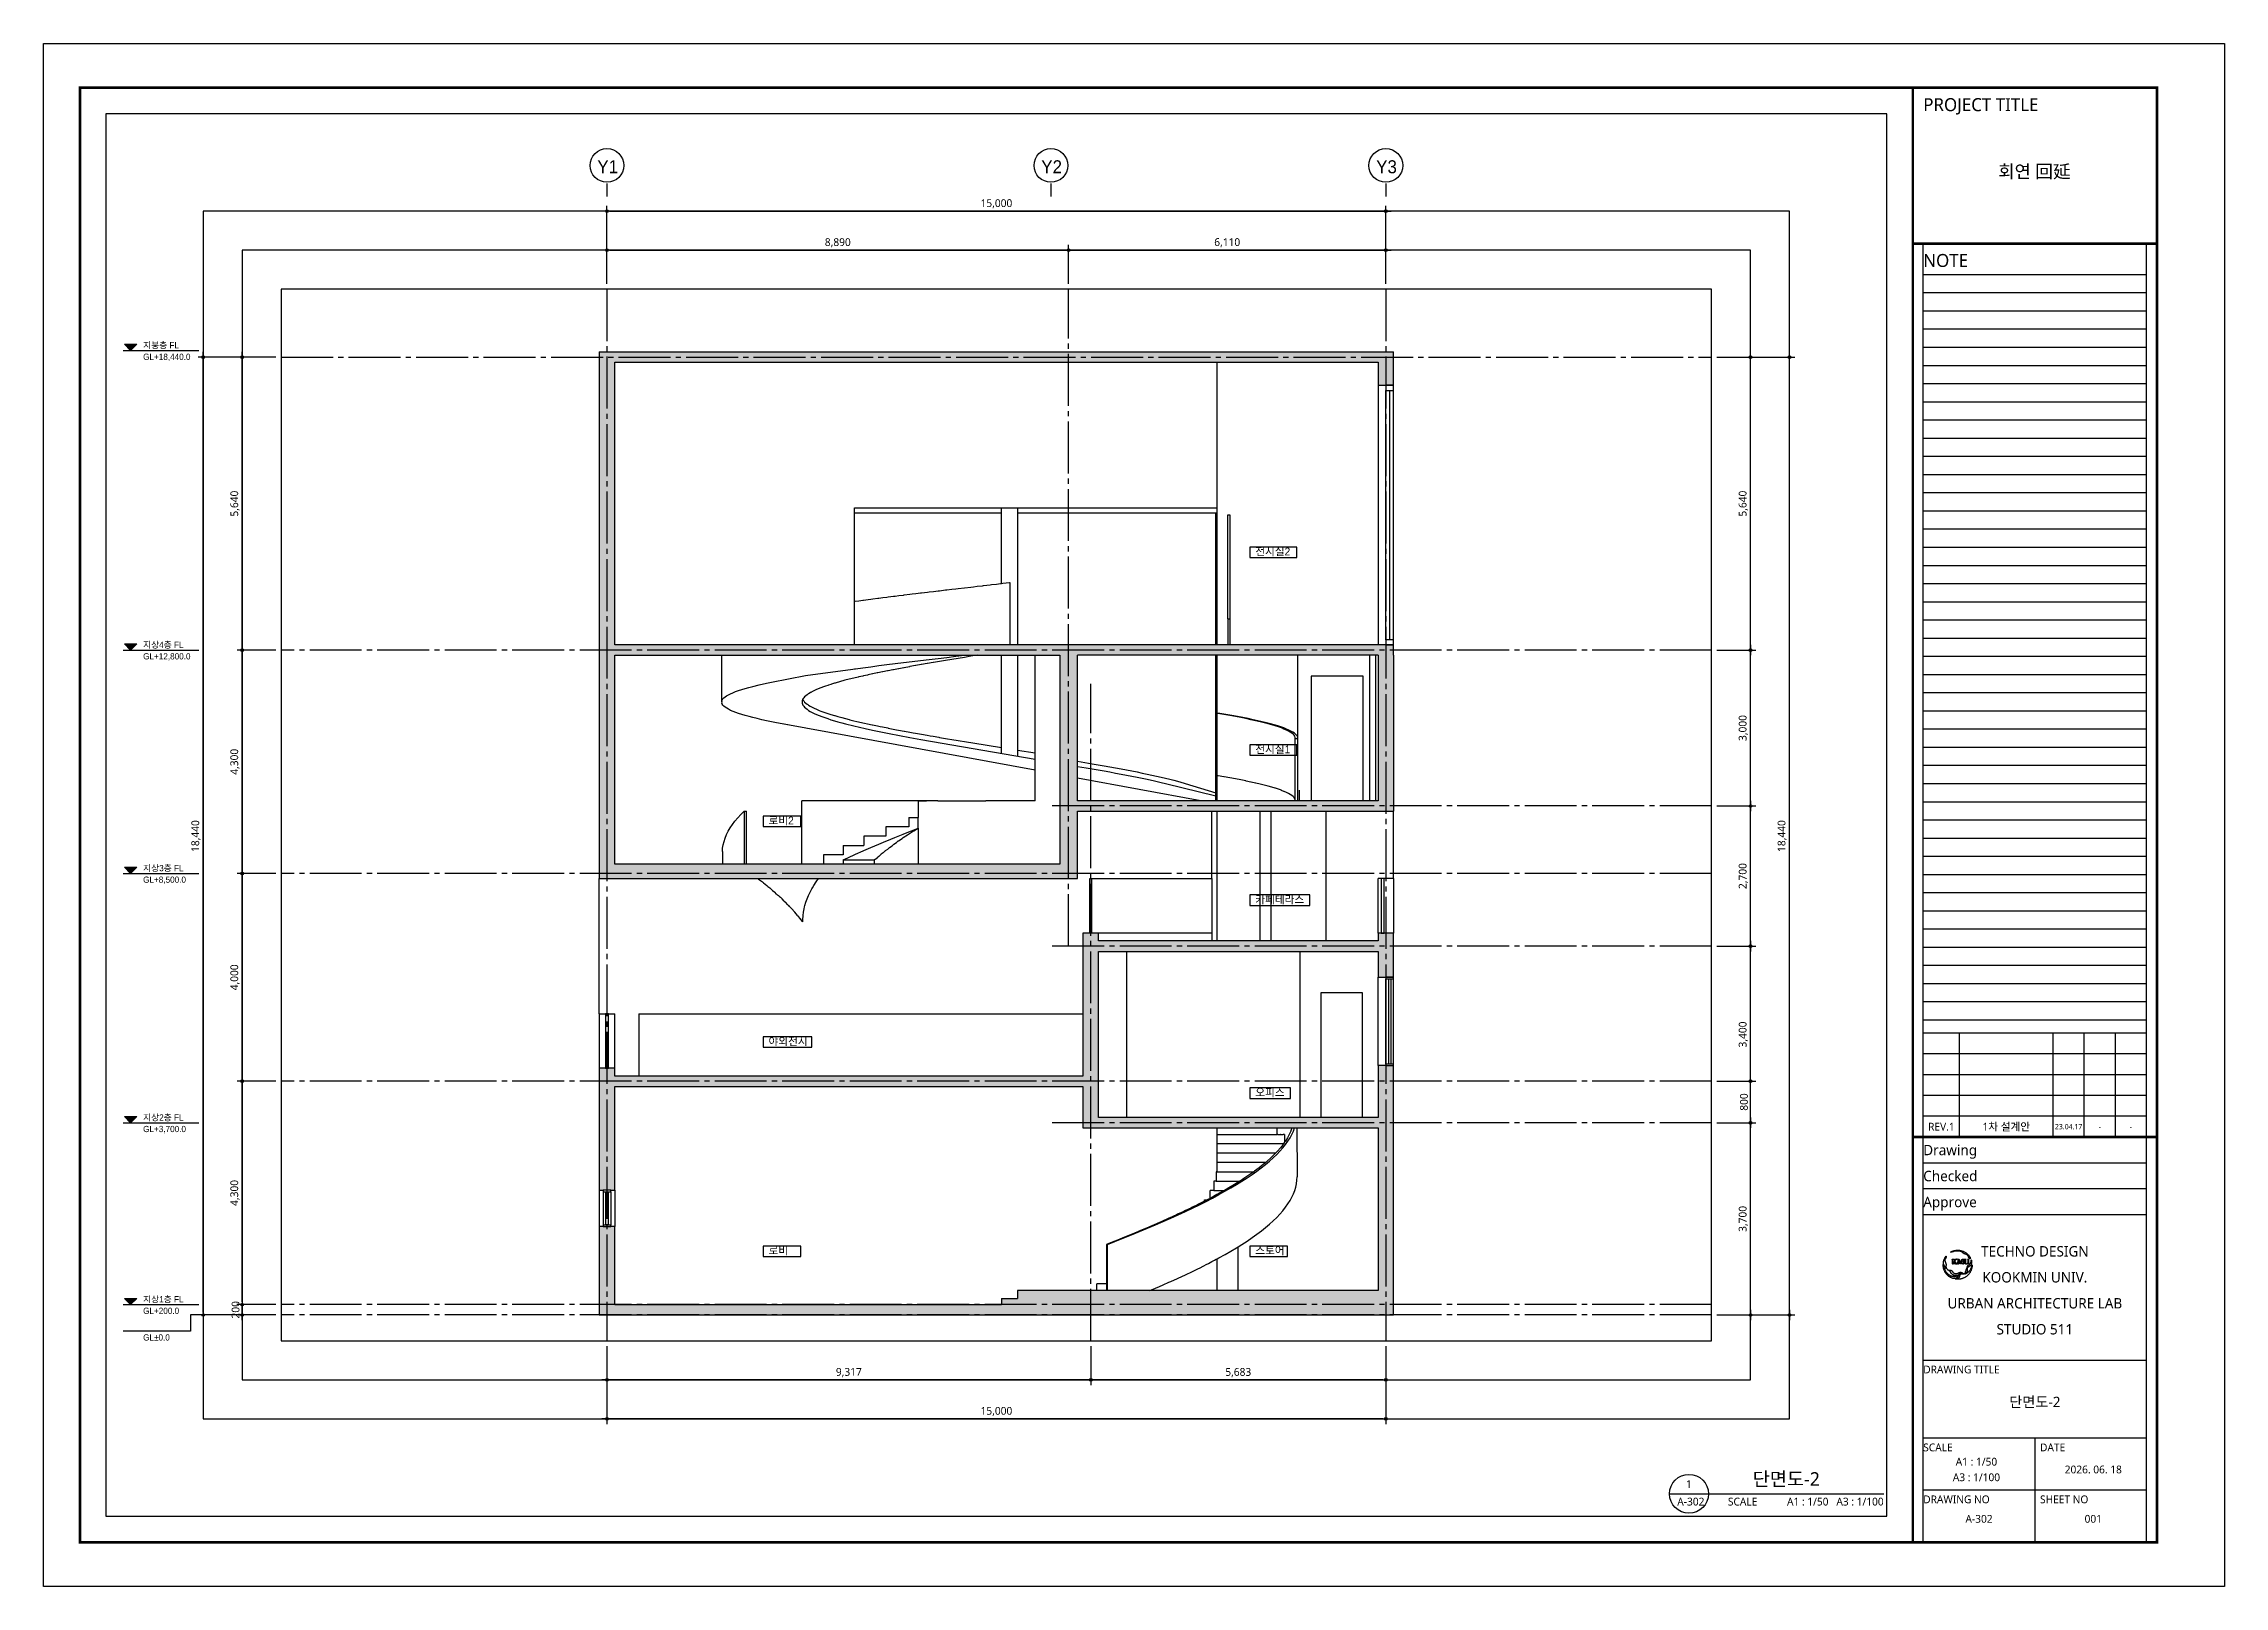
# Model space of a CAD drawing. Header units: millimetres. Extents: x 2135 to 254135, y 1035 to 90135.
# Drawn here: x 44135 to 86135, y 1035 to 30735 of the extents above; entities that cross this region are included whole.
import ezdxf
from ezdxf.enums import TextEntityAlignment as Align

# ---------------------------------------------------------------- set-up
doc = ezdxf.new("R2010")
doc.units = ezdxf.units.MM
doc.linetypes.add('CEN3', pattern=[26, 20, -2, 2, -2])
doc.linetypes.add('CENTER2', pattern=[28.575, 19.05, -3.175, 3.175, -3.175])
doc.layers.get('Defpoints').update_dxf_attribs({"color": 157})
for name, color, linetype in [('A-01-CNTL', 1, 'CENTER2'), ('A-03-ELEV', 3, 'Continuous'), ('A-03-TEXT', 3, 'Continuous'), ('A-04-FRAME', 4, 'Continuous'), ('A-07-DIM', 7, 'Continuous'), ('A-07-SYM', 7, 'Continuous'), ('A-251-HACH', 253, 'Continuous'), ('A-TEXT-NOTE', 7, 'Continuous'), ('form_TED.A', 40, 'Continuous'), ('HAT_TED.A', 9, 'Continuous'), ('SectionCutEdges', 2, 'Continuous'), ('TEXT1_TED.A', 2, 'Continuous'), ('TEXT2_TED.A', 3, 'Continuous'), ('TITLE_TED.A', 6, 'Continuous'), ('WA2(가벽)_TED.A', 7, 'Continuous')]:
    doc.layers.add(name, color=color, linetype=linetype)
doc.styles.add('TEXT', font='malgun.ttf')
doc.styles.add('돋움', font='')
doc.styles.add('맑은고딕', font='malgun.ttf')
doc.styles.get('돋움').set_extended_font_data('Dotum')
doc.dimstyles.new('HR-100', dxfattribs={"dimscale": 120, "dimtxt": 3, "dimasz": 1, "dimexe": 2, "dimexo": 2, "dimgap": 1, "dimtad": 1, "dimdec": 0, "dimdsep": 46, "dimlunit": 6, "dimtxsty": '맑은고딕', "dimblk": 'DIMDOT', "dimcen": 2.5, "dimdle": 1.5, "dimclrd": 7, "dimclrt": 3, "dimadec": 0, "dimazin": 0, "dimtfac": 1, "dimtdec": 0, "dimtix": 1, "dimtmove": 2, "dimatfit": 3, "dimfxl": 1, "dimtvp": 1, "dimtolj": 1, "dimtzin": 0, "dimlwd": -1, "dimarcsym": 0})

msp = doc.modelspace()

# ---------------------------------------------------------------- texts
at = {"layer": 'A-03-TEXT', "ltscale": 50, "style": '돋움'}
for s, p in [('Y1', (54998.2, 28365.4, 0)), ('Y2', (63548.2, 28365.4, 0)), ('Y3', (69998.2, 28365.4, 0))]:
    msp.add_text(s, height=250, dxfattribs=at).set_placement(p, align=Align.MIDDLE_CENTER)
for s, p in [('지붕층 FL', (46051.5, 24928.6)), ('지상4층 FL', (46051.5, 19162.3)), ('지상3층 FL', (46051.5, 14862.4)), ('지상2층 FL', (46051.5, 10062.4)), ('지상1층 FL', (46051.5, 6562.4))]:
    msp.add_text(s, height=120, dxfattribs=at).set_placement(p, align=Align.MIDDLE_LEFT)
for s, p in [('GL+18,440.0', (46051.5, 24766.6)), ('GL+12,800.0', (46051.5, 19000.3)), ('GL+8,500.0', (46051.5, 14700.4)), ('GL+3,700.0', (46051.5, 9900.4)), ('GL+200.0', (46051.5, 6400.4)), ('GL±0.0', (46051.5, 5887.9))]:
    msp.add_text(s, height=120, dxfattribs=at).set_placement(p, align=Align.TOP_LEFT)
at = {"layer": 'A-03-TEXT', "ltscale": 50, "char_height": 150, "attachment_point": 1, "style": 'TEXT'}
for s, insert in [('\\pxt40;{\\fGulim|b0|i0|c129|p50;전시실2}', (67470.7, 21032.9)), ('\\pxt40;{\\fGulim|b0|i0|c129|p50;전시실1}', (67470.7, 17224.6)), ('\\pxt40;{\\fGulim|b0|i0|c129|p50;로비2}', (58096.7, 15853)), ('\\pxt40;{\\fGulim|b0|i0|c129|p50;카페테라스}', (67470.7, 14334.6)), ('\\pxt40;{\\fGulim|b0|i0|c129|p50;야외전시}', (58096.7, 11602.1)), ('\\pxt40;{\\fGulim|b0|i0|c129|p50;오피스}', (67470.7, 10619.2)), ('\\pxt40;{\\fGulim|b0|i0|c129|p50;로비}', (58096.7, 7576.9)), ('\\pxt40;{\\fGulim|b0|i0|c129|p50;스토어}', (67470.7, 7576.9))]:
    msp.add_mtext_dynamic_manual_height_columns(s, width=2077.749, gutter_width=12.5, heights=[0], dxfattribs=dict(at, insert=insert))
at = {"layer": 'TEXT1_TED.A', "style": '맑은고딕'}
for s, height, p in [('회연 回延', 250, (82477.2, 28274)), ('URBAN ARCHITECTURE LAB', 200, (82484.6, 6485.4)), ('STUDIO 511', 200, (82484.6, 5985.4)), ('단면도-2', 200, (82484.6, 4585.4)), ('A1 : 1/50', 150, (81359.6, 3435.4)), ('A3 : 1/100', 150, (81359.6, 3135.4)), ('A-302', 150, (81409.6, 2335.4)), ('001', 150, (83609.6, 2335.4))]:
    msp.add_text(s, height=height, dxfattribs=at).set_placement(p, align=Align.MIDDLE_CENTER)
at = {"layer": 'TEXT1_TED.A', "linetype": 'ByBlock', "style": '맑은고딕'}
msp.add_text('단면도-2', height=262.5, dxfattribs=at).set_placement((77697.7, 2892.1), align=Align.BOTTOM_CENTER)
at = {"layer": 'TEXT2_TED.A', "style": '맑은고딕'}
msp.add_text('1', height=150, dxfattribs=at).set_placement((75822.7, 3004.6), align=Align.MIDDLE_CENTER)
msp.add_text('A-302', height=150, dxfattribs=at).set_placement((75597.7, 2667.1), align=Align.MIDDLE_LEFT)
msp.add_text('SCALE', height=150, dxfattribs=at).set_placement((76572.7, 2592.1))
msp.add_text('A1 : 1/50   A3 : 1/100', height=150, dxfattribs=at).set_placement((79572.7, 2592.1), align=Align.RIGHT)

# ---------------------------------------------------------------- blocks, each defined once
blk = doc.blocks.new('BLOCK')
at = {"layer": 'HAT_TED.A', "color": 251}
for p, q in [((423948.3, -454314.5), (423948.3, -454313)), ((423948.3, -454313), (423948.8, -454315.3)), ((423948.5, -454316), (423948.3, -454314.5)), ((423948.5, -454310.6), (423948.6, -454310.5)), ((423948.5, -454310.7), (423948.5, -454310.6)), ((423948.5, -454310.8), (423948.5, -454310.7)), ((423948.5, -454310.9), (423948.5, -454310.8)), ((423948.5, -454311), (423948.5, -454310.9)), ((423948.5, -454311.2), (423948.5, -454311)), ((423948.5, -454311.3), (423948.5, -454311.2)), ((423948.5, -454311.4), (423948.5, -454311.3)), ((423948.5, -454311.5), (423948.5, -454311.4)), ((423948.5, -454311.6), (423948.5, -454311.5)), ((423948.5, -454311.7), (423948.5, -454311.6)), ((423948.5, -454311.9), (423948.5, -454311.7)), ((423948.5, -454312), (423948.5, -454311.9)), ((423948.6, -454312.3), (423948.5, -454312)), ((423948.6, -454316.5), (423948.5, -454316)), ((423948.6, -454310.2), (423948.7, -454310.1)), ((423948.6, -454310.4), (423948.6, -454310.2)), ((423948.6, -454310.5), (423948.6, -454310.4)), ((423948.7, -454312.7), (423948.6, -454312.3)), ((423948.7, -454316.9), (423948.6, -454316.5)), ((423948.7, -454310.1), (423948.8, -454309.7)), ((423948.8, -454313.1), (423948.7, -454312.7)), ((423948.8, -454317.4), (423948.7, -454316.9)), ((423948.8, -454309.7), (423948.9, -454309.3)), ((423949, -454313.4), (423948.8, -454313.1)), ((423948.8, -454315.3), (423948.9, -454315.8)), ((423948.9, -454309.3), (423949, -454308.9)), ((423948.9, -454315.8), (423949, -454316.2)), ((423949, -454308.9), (423949.2, -454308.5)), ((423949.1, -454313.8), (423949, -454313.4)), ((423949, -454316.2), (423949.2, -454316.7)), ((423949.3, -454314.1), (423949.1, -454313.8)), ((423949.2, -454308.5), (423949.3, -454308.1)), ((423949.2, -454316.7), (423949.4, -454317.1)), ((423949.3, -454308.1), (423949.5, -454307.7)), ((423949.4, -454314.5), (423949.3, -454314.1)), ((423949.6, -454314.8), (423949.4, -454314.5)), ((423949.5, -454307.7), (423949.7, -454307.3)), ((423949.8, -454315.2), (423949.6, -454314.8)), ((423949.7, -454307.3), (423949.9, -454306.9)), ((423950, -454315.5), (423949.8, -454315.2)), ((423949.9, -454306.9), (423950.1, -454306.5)), ((423950, -454308.6), (423949.9, -454308.7)), ((423949.9, -454308.7), (423949.9, -454308.9)), ((423949.9, -454308.9), (423949.9, -454309)), ((423949.9, -454309), (423949.9, -454309.1)), ((423949.9, -454309.1), (423949.9, -454309.2)), ((423949.9, -454309.2), (423949.9, -454309.3)), ((423949.9, -454309.3), (423949.9, -454309.4)), ((423949.9, -454309.4), (423949.9, -454309.5)), ((423949.9, -454309.5), (423949.9, -454309.6)), ((423949.9, -454309.6), (423950, -454309.7)), ((423950.1, -454308.2), (423950, -454308.3)), ((423950, -454308.3), (423950, -454308.4)), ((423950, -454308.4), (423950, -454308.5)), ((423950, -454308.5), (423950, -454308.6)), ((423950, -454309.7), (423950, -454309.8)), ((423950, -454309.8), (423950, -454309.9)), ((423950, -454309.9), (423950, -454310)), ((423950, -454310), (423950.1, -454310.1)), ((423950.2, -454315.8), (423950, -454315.5)), ((423950.1, -454306.5), (423950.3, -454306.1)), ((423950.2, -454307.9), (423950.1, -454308)), ((423950.1, -454308), (423950.1, -454308.1)), ((423950.1, -454308.1), (423950.1, -454308.2)), ((423950.1, -454310.1), (423950.1, -454310.2)), ((423950.1, -454310.2), (423950.1, -454310.3)), ((423950.1, -454310.3), (423950.8, -454312.3)), ((423950.3, -454307.8), (423950.2, -454307.9)), ((423950.2, -454307.9), (423950.2, -454307.9)), ((423950.5, -454316.1), (423950.2, -454315.8)), ((423950.3, -454306.1), (423950.5, -454305.8)), ((423950.4, -454307.6), (423950.3, -454307.7)), ((423950.3, -454307.7), (423950.3, -454307.8)), ((423950.5, -454307.4), (423950.4, -454307.5)), ((423950.4, -454307.5), (423950.4, -454307.6)), ((423950.5, -454305.8), (423950.8, -454305.4)), ((423950.6, -454307.2), (423950.5, -454307.3)), ((423950.5, -454307.3), (423950.5, -454307.4)), ((423950.7, -454316.4), (423950.5, -454316.1)), ((423950.7, -454307.2), (423950.6, -454307.2)), ((423950.8, -454307), (423950.7, -454307.1)), ((423950.7, -454307.1), (423950.7, -454307.1)), ((423950.7, -454307.1), (423950.7, -454307.2)), ((423950.9, -454316.7), (423950.7, -454316.4)), ((423950.8, -454305.4), (423950.9, -454305.2)), ((423950.9, -454306.8), (423950.8, -454306.9)), ((423950.8, -454306.9), (423950.8, -454306.9)), ((423950.8, -454306.9), (423950.8, -454307)), ((423950.8, -454312.3), (423950.9, -454312.4)), ((423950.9, -454314.8), (423950.8, -454315)), ((423950.8, -454315), (423950.8, -454315.1)), ((423950.8, -454315.1), (423950.9, -454315.2)), ((423950.9, -454305.2), (423951, -454305.3)), ((423951, -454306.6), (423950.9, -454306.7)), ((423950.9, -454306.7), (423950.9, -454306.8)), ((423950.9, -454306.8), (423950.9, -454306.8)), ((423950.9, -454312.4), (423950.9, -454312.5)), ((423950.9, -454312.5), (423950.9, -454312.6)), ((423950.9, -454312.6), (423950.9, -454312.7)), ((423950.9, -454312.7), (423951, -454312.9)), ((423951, -454314.2), (423950.9, -454314.3)), ((423950.9, -454314.3), (423950.9, -454314.4)), ((423950.9, -454314.4), (423950.9, -454314.5)), ((423950.9, -454314.5), (423950.9, -454314.6)), ((423950.9, -454314.6), (423950.9, -454314.7)), ((423950.9, -454314.7), (423950.9, -454314.8)), ((423950.9, -454315.2), (423950.9, -454315.3)), ((423950.9, -454315.3), (423950.9, -454315.4)), ((423950.9, -454315.4), (423950.9, -454315.5)), ((423950.9, -454315.5), (423950.9, -454315.6)), ((423950.9, -454315.6), (423950.9, -454315.7)), ((423950.9, -454315.7), (423951, -454315.8)), ((423951.6, -454317.4), (423950.9, -454316.7)), ((423951, -454305.3), (423951, -454305.3)), ((423951, -454305.3), (423951, -454305.4)), ((423951, -454305.4), (423951, -454305.5)), ((423951, -454305.5), (423951, -454305.5)), ((423951, -454305.5), (423951, -454305.6)), ((423951, -454305.6), (423951.1, -454305.7)), ((423951.1, -454306.3), (423951, -454306.4)), ((423951, -454306.4), (423951, -454306.4)), ((423951, -454306.4), (423951, -454306.5)), ((423951, -454306.5), (423951, -454306.6)), ((423951, -454306.6), (423951, -454306.6)), ((423951, -454312.9), (423951, -454313)), ((423951, -454313), (423951, -454313.1)), ((423951, -454313.1), (423951, -454313.2)), ((423951, -454313.2), (423951, -454313.3)), ((423951, -454313.3), (423951, -454313.5)), ((423951, -454313.5), (423951, -454313.6)), ((423951, -454313.6), (423951, -454313.7)), ((423951, -454313.7), (423951, -454313.8)), ((423951, -454313.8), (423951, -454313.9)), ((423951, -454313.9), (423951, -454314.1)), ((423951, -454314.1), (423951, -454314.2)), ((423951, -454315.8), (423951, -454315.9)), ((423951, -454315.9), (423951, -454316.1)), ((423951, -454316.1), (423951.1, -454316.2)), ((423951.1, -454305.7), (423951.1, -454305.7)), ((423951.1, -454305.7), (423951.1, -454305.8)), ((423951.1, -454305.8), (423951.1, -454305.9)), ((423951.1, -454305.9), (423951.1, -454305.9)), ((423951.1, -454305.9), (423951.1, -454306)), ((423951.1, -454306), (423951.1, -454306.1)), ((423951.1, -454306.1), (423951.1, -454306.1)), ((423951.1, -454306.1), (423951.1, -454306.2)), ((423951.1, -454306.2), (423951.1, -454306.3)), ((423951.1, -454306.3), (423951.1, -454306.3)), ((423951.1, -454316.2), (423951.1, -454316.3)), ((423951.1, -454316.3), (423951.1, -454316.4)), ((423951.1, -454316.4), (423951.2, -454316.5)), ((423951.2, -454316.5), (423951.2, -454316.6)), ((423951.2, -454316.6), (423951.3, -454316.7)), ((423951.3, -454316.7), (423951.3, -454316.8)), ((423951.3, -454316.8), (423951.6, -454317.4)), ((423955.4, -454301.3), (423955.8, -454301.1)), ((423956.5, -454301.3), (423955.4, -454301.3)), ((423955.8, -454301.1), (423956.2, -454300.9)), ((423956.2, -454300.9), (423956.6, -454300.7)), ((423956.6, -454301.3), (423956.5, -454301.3)), ((423956.6, -454300.7), (423957, -454300.5)), ((423956.8, -454301.2), (423956.6, -454301.3)), ((423957, -454308.3), (423956.7, -454308.2)), ((423956.7, -454308.2), (423956.7, -454308.2)), ((423956.7, -454308.2), (423956.7, -454308.2)), ((423956.7, -454308.2), (423956.7, -454308.2)), ((423956.7, -454308.2), (423956.7, -454308.2)), ((423956.7, -454308.2), (423956.7, -454308.2)), ((423956.7, -454308.2), (423956.7, -454308.2)), ((423956.7, -454308.2), (423956.7, -454308.2)), ((423956.7, -454308.2), (423956.7, -454308.2)), ((423956.7, -454308.2), (423956.8, -454308.2)), ((423957, -454301.2), (423956.8, -454301.2)), ((423956.8, -454308.1), (423958.2, -454308.1)), ((423956.8, -454308.2), (423956.8, -454308.1)), ((423956.8, -454308.1), (423956.8, -454308.1)), ((423956.8, -454308.1), (423956.8, -454308.1)), ((423956.8, -454308.1), (423956.8, -454308.1)), ((423956.8, -454308.1), (423956.8, -454308.1)), ((423956.8, -454308.1), (423956.8, -454308.1)), ((423956.8, -454308.1), (423956.8, -454308.1)), ((423956.8, -454308.1), (423956.8, -454308.1)), ((423956.8, -454308.1), (423956.8, -454308.1)), ((423956.8, -454308.1), (423956.8, -454308.1)), ((423956.8, -454308.1), (423956.8, -454308.1)), ((423956.8, -454308.1), (423956.8, -454308.1)), ((423956.8, -454308.1), (423956.8, -454308.1)), ((423956.8, -454308.1), (423956.8, -454308.1)), ((423956.8, -454308.1), (423956.8, -454308.1)), ((423956.8, -454308.1), (423956.8, -454308.1)), ((423956.8, -454308.1), (423956.8, -454308.1)), ((423956.8, -454308.1), (423956.8, -454308.1)), ((423956.8, -454308.1), (423956.8, -454308.1)), ((423956.8, -454308.1), (423956.8, -454308.1)), ((423956.8, -454308.1), (423956.8, -454308.1)), ((423956.8, -454308.1), (423956.8, -454308.1)), ((423956.8, -454308.1), (423956.8, -454308.1)), ((423956.8, -454308.1), (423956.8, -454308.1)), ((423956.8, -454308.2), (423956.8, -454308.2)), ((423956.8, -454308.2), (423956.8, -454308.2)), ((423956.8, -454308.2), (423956.8, -454308.2)), ((423956.8, -454308.2), (423956.8, -454308.2)), ((423956.8, -454308.2), (423956.8, -454308.2)), ((423956.8, -454308.2), (423956.8, -454308.2)), ((423956.8, -454308.2), (423956.8, -454308.2)), ((423956.8, -454308.2), (423956.8, -454308.2)), ((423956.8, -454308.2), (423956.8, -454308.2)), ((423956.8, -454308.2), (423956.8, -454308.2)), ((423956.8, -454308.2), (423956.8, -454308.2)), ((423956.8, -454308.2), (423956.8, -454308.2)), ((423956.8, -454308.2), (423956.8, -454308.2)), ((423956.8, -454308.2), (423956.8, -454308.2)), ((423956.8, -454308.2), (423956.8, -454308.2)), ((423956.8, -454308.2), (423956.8, -454308.2)), ((423956.8, -454308.2), (423956.8, -454308.2)), ((423956.8, -454308.2), (423956.8, -454308.2)), ((423956.8, -454308.2), (423956.8, -454308.2)), ((423956.8, -454308.2), (423956.8, -454308.2)), ((423956.8, -454308.2), (423956.8, -454308.2)), ((423956.8, -454308.2), (423956.8, -454308.2)), ((423956.8, -454308.2), (423956.8, -454308.2)), ((423956.8, -454312.5), (423957, -454312.4)), ((423956.8, -454312.6), (423956.8, -454312.5)), ((423958.8, -454312.6), (423956.8, -454312.6)), ((423957, -454300.5), (423957.5, -454300.3)), ((423957.2, -454301.2), (423957, -454301.2)), ((423957.1, -454308.3), (423957, -454308.3)), ((423957, -454308.3), (423957, -454308.3)), ((423957, -454308.3), (423957, -454308.3)), ((423957, -454308.3), (423957, -454308.3)), ((423957, -454308.3), (423957, -454308.3)), ((423957, -454312.4), (423957, -454312.4)), ((423957, -454312.4), (423957, -454312.4)), ((423957, -454312.4), (423957, -454312.4)), ((423957, -454312.4), (423957, -454312.4)), ((423957, -454312.4), (423957, -454312.4)), ((423957, -454312.4), (423957.1, -454312.4)), ((423957.2, -454308.3), (423957.1, -454308.3)), ((423957.1, -454308.3), (423957.1, -454308.3)), ((423957.1, -454308.3), (423957.1, -454308.3)), ((423957.1, -454308.3), (423957.1, -454308.3)), ((423957.1, -454308.3), (423957.1, -454308.3)), ((423957.1, -454308.3), (423957.1, -454308.3)), ((423957.1, -454308.3), (423957.1, -454308.3)), ((423957.1, -454308.3), (423957.1, -454308.3)), ((423957.1, -454308.3), (423957.1, -454308.3)), ((423957.1, -454308.3), (423957.1, -454308.3)), ((423957.1, -454312.4), (423957.1, -454312.4)), ((423957.1, -454312.4), (423957.1, -454312.4)), ((423957.1, -454312.4), (423957.1, -454312.4)), ((423957.1, -454312.4), (423957.1, -454312.4)), ((423957.1, -454312.4), (423957.1, -454312.4)), ((423957.1, -454312.4), (423957.1, -454312.4)), ((423957.1, -454312.4), (423957.1, -454312.4)), ((423957.1, -454312.4), (423957.1, -454312.4)), ((423957.1, -454312.4), (423957.2, -454312.4)), ((423957.3, -454301.1), (423957.2, -454301.2)), ((423957.2, -454308.4), (423957.2, -454308.4)), ((423957.2, -454308.4), (423957.2, -454308.3)), ((423957.2, -454308.3), (423957.2, -454308.3)), ((423957.2, -454308.3), (423957.2, -454308.3)), ((423957.2, -454308.3), (423957.2, -454308.3)), ((423957.2, -454308.3), (423957.2, -454308.3)), ((423957.3, -454308.4), (423957.2, -454308.4)), ((423957.2, -454308.4), (423957.2, -454308.4)), ((423957.2, -454308.4), (423957.2, -454308.4)), ((423957.2, -454308.4), (423957.2, -454308.4)), ((423957.2, -454308.4), (423957.2, -454308.4)), ((423957.2, -454312.4), (423957.2, -454312.3)), ((423957.2, -454312.3), (423957.2, -454312.3)), ((423957.2, -454312.3), (423957.2, -454312.3)), ((423957.2, -454312.3), (423957.2, -454312.3)), ((423957.2, -454312.3), (423957.2, -454312.3)), ((423957.2, -454312.3), (423957.2, -454312.3)), ((423957.2, -454312.3), (423957.3, -454312.3)), ((423957.2, -454312.4), (423957.2, -454312.4)), ((423957.2, -454312.4), (423957.2, -454312.4)), ((423957.2, -454312.4), (423957.2, -454312.4)), ((423957.2, -454312.4), (423957.2, -454312.4)), ((423957.2, -454312.4), (423957.2, -454312.4)), ((423957.5, -454301.1), (423957.3, -454301.1)), ((423957.3, -454308.5), (423957.3, -454308.4)), ((423957.3, -454308.4), (423957.3, -454308.4)), ((423957.3, -454308.4), (423957.3, -454308.4)), ((423957.3, -454308.4), (423957.3, -454308.4)), ((423957.3, -454308.4), (423957.3, -454308.4)), ((423957.3, -454308.6), (423957.3, -454308.5)), ((423957.3, -454308.5), (423957.3, -454308.5)), ((423957.3, -454308.5), (423957.3, -454308.5)), ((423957.3, -454308.5), (423957.3, -454308.5)), ((423957.3, -454308.5), (423957.3, -454308.5)), ((423957.3, -454308.5), (423957.3, -454308.5)), ((423957.3, -454308.5), (423957.3, -454308.5)), ((423957.3, -454308.5), (423957.3, -454308.5)), ((423957.3, -454308.5), (423957.3, -454308.5)), ((423957.3, -454312.1), (423957.3, -454308.6)), ((423957.3, -454308.6), (423957.3, -454308.6)), ((423957.3, -454308.6), (423957.3, -454308.6)), ((423957.3, -454308.6), (423957.3, -454308.6)), ((423957.3, -454308.6), (423957.3, -454308.6)), ((423957.3, -454308.6), (423957.3, -454308.6)), ((423957.3, -454308.6), (423957.3, -454308.6)), ((423957.3, -454308.6), (423957.3, -454308.6)), ((423957.3, -454308.6), (423957.3, -454308.6)), ((423957.3, -454312.2), (423957.3, -454312.1)), ((423957.3, -454312.1), (423957.3, -454312.1)), ((423957.3, -454312.1), (423957.3, -454312.1)), ((423957.3, -454312.1), (423957.3, -454312.1)), ((423957.3, -454312.1), (423957.3, -454312.1)), ((423957.3, -454312.1), (423957.3, -454312.1)), ((423957.3, -454312.1), (423957.3, -454312.1)), ((423957.3, -454312.1), (423957.3, -454312.1)), ((423957.3, -454312.3), (423957.3, -454312.2)), ((423957.3, -454312.2), (423957.3, -454312.2)), ((423957.3, -454312.2), (423957.3, -454312.2)), ((423957.3, -454312.2), (423957.3, -454312.2)), ((423957.3, -454312.2), (423957.3, -454312.2)), ((423957.3, -454312.2), (423957.3, -454312.2)), ((423957.3, -454312.2), (423957.3, -454312.2)), ((423957.3, -454312.2), (423957.3, -454312.2)), ((423957.3, -454312.2), (423957.3, -454312.2)), ((423957.3, -454312.2), (423957.3, -454312.2)), ((423957.3, -454312.3), (423957.3, -454312.3)), ((423957.3, -454312.3), (423957.3, -454312.3)), ((423957.3, -454312.3), (423957.3, -454312.3)), ((423957.3, -454312.3), (423957.3, -454312.3)), ((423957.3, -454312.3), (423957.3, -454312.3)), ((423957.5, -454300.3), (423957.9, -454300.2)), ((423957.7, -454301), (423957.5, -454301.1)), ((423957.9, -454301), (423957.7, -454301)), ((423957.9, -454300.2), (423958.3, -454300)), ((423958, -454300.9), (423957.9, -454301)), ((423958.1, -454300.8), (423958, -454300.9)), ((423958.2, -454300.8), (423958.1, -454300.8)), ((423958.3, -454300.7), (423958.2, -454300.8)), ((423958.2, -454308.1), (423958.7, -454308.1)), ((423958.7, -454311), (423958.2, -454310.5)), ((423958.2, -454310.5), (423958.2, -454312.2)), ((423958.2, -454312.2), (423958.3, -454312.2)), ((423958.3, -454300), (423958.8, -454299.9)), ((423958.4, -454300.7), (423958.3, -454300.7)), ((423958.4, -454308.5), (423958.3, -454308.5)), ((423958.3, -454308.5), (423958.3, -454308.5)), ((423958.3, -454308.5), (423958.3, -454308.5)), ((423958.3, -454308.5), (423958.3, -454308.5)), ((423958.3, -454308.5), (423958.3, -454308.5)), ((423958.3, -454308.5), (423958.3, -454308.5)), ((423958.3, -454308.5), (423958.3, -454308.6)), ((423958.3, -454308.6), (423958.3, -454308.6)), ((423958.3, -454308.6), (423958.3, -454308.6)), ((423958.3, -454308.6), (423958.3, -454308.6)), ((423958.3, -454308.6), (423958.3, -454308.6)), ((423958.3, -454308.6), (423958.3, -454308.6)), ((423958.3, -454308.6), (423958.3, -454308.6)), ((423958.3, -454308.6), (423958.3, -454308.7)), ((423958.3, -454308.7), (423958.3, -454308.7)), ((423958.3, -454308.7), (423958.3, -454308.7)), ((423958.3, -454308.7), (423958.3, -454308.7)), ((423958.3, -454308.7), (423958.3, -454308.7)), ((423958.3, -454308.7), (423958.3, -454308.7)), ((423958.3, -454308.7), (423958.3, -454308.8)), ((423958.3, -454308.8), (423958.3, -454308.8)), ((423958.3, -454308.8), (423958.3, -454308.8)), ((423958.3, -454308.8), (423958.3, -454308.8)), ((423958.3, -454308.8), (423958.3, -454308.8)), ((423958.3, -454308.8), (423958.3, -454308.8)), ((423958.3, -454308.8), (423958.3, -454308.8)), ((423958.3, -454308.8), (423958.3, -454308.9)), ((423958.3, -454308.9), (423958.3, -454308.9)), ((423958.3, -454308.9), (423958.3, -454308.9)), ((423958.3, -454308.9), (423958.3, -454309.2)), ((423958.3, -454309.2), (423958.3, -454309.6)), ((423958.3, -454309.6), (423958.4, -454309.9)), ((423958.3, -454312.2), (423958.3, -454312.2)), ((423958.3, -454312.2), (423958.3, -454312.3)), ((423958.3, -454312.3), (423958.3, -454312.3)), ((423958.3, -454312.3), (423958.3, -454312.3)), ((423958.3, -454312.3), (423958.3, -454312.3)), ((423958.3, -454312.3), (423958.3, -454312.3)), ((423958.3, -454312.3), (423958.3, -454312.3)), ((423958.3, -454312.3), (423958.4, -454312.3)), ((423958.6, -454300.6), (423958.4, -454300.7)), ((423958.5, -454308.4), (423958.4, -454308.4)), ((423958.4, -454308.4), (423958.4, -454308.4)), ((423958.4, -454308.4), (423958.4, -454308.4)), ((423958.4, -454308.4), (423958.4, -454308.4)), ((423958.4, -454308.4), (423958.4, -454308.4)), ((423958.4, -454308.4), (423958.4, -454308.4)), ((423958.4, -454308.4), (423958.4, -454308.4)), ((423958.4, -454308.4), (423958.4, -454308.4)), ((423958.4, -454308.4), (423958.4, -454308.5)), ((423958.4, -454310.3), (423960.1, -454308.4)), ((423958.4, -454308.5), (423958.4, -454308.5)), ((423958.4, -454309.9), (423958.4, -454310.3)), ((423958.4, -454312.3), (423958.4, -454312.3)), ((423958.4, -454312.3), (423958.4, -454312.4)), ((423958.4, -454312.4), (423958.4, -454312.4)), ((423958.4, -454312.4), (423958.4, -454312.4)), ((423958.4, -454312.4), (423958.4, -454312.4)), ((423958.4, -454312.4), (423958.5, -454312.4)), ((423958.6, -454308.3), (423958.5, -454308.3)), ((423958.5, -454308.3), (423958.5, -454308.3)), ((423958.5, -454308.3), (423958.5, -454308.3)), ((423958.5, -454308.3), (423958.5, -454308.3)), ((423958.5, -454308.3), (423958.5, -454308.4)), ((423958.5, -454308.4), (423958.5, -454308.4)), ((423958.5, -454308.4), (423958.5, -454308.4)), ((423958.5, -454312.4), (423958.5, -454312.4)), ((423958.5, -454312.4), (423958.5, -454312.4)), ((423958.5, -454312.4), (423958.5, -454312.4)), ((423958.5, -454312.4), (423958.5, -454312.4)), ((423958.5, -454312.4), (423958.5, -454312.4)), ((423958.5, -454312.4), (423958.6, -454312.4)), ((423958.7, -454300.6), (423958.6, -454300.6)), ((423958.7, -454308.3), (423958.6, -454308.3)), ((423958.6, -454308.3), (423958.6, -454308.3)), ((423958.6, -454308.3), (423958.6, -454308.3)), ((423958.6, -454308.3), (423958.6, -454308.3)), ((423958.6, -454308.3), (423958.6, -454308.3)), ((423958.6, -454308.3), (423958.6, -454308.3)), ((423958.6, -454308.3), (423958.6, -454308.3)), ((423958.6, -454312.4), (423958.8, -454312.5)), ((423958.8, -454300.5), (423958.7, -454300.6)), ((423958.7, -454308.1), (423958.9, -454308.2)), ((423958.9, -454308.2), (423958.7, -454308.3)), ((423958.7, -454308.3), (423958.7, -454308.3)), ((423958.7, -454308.3), (423958.7, -454308.3)), ((423958.7, -454308.3), (423958.7, -454308.3)), ((423958.7, -454308.3), (423958.7, -454308.3)), ((423958.7, -454308.3), (423958.7, -454308.3)), ((423958.7, -454308.3), (423958.7, -454308.3)), ((423959.1, -454311.5), (423958.7, -454311)), ((423958.8, -454299.9), (423959.2, -454299.8)), ((423958.9, -454300.5), (423958.8, -454300.5)), ((423958.8, -454312.5), (423958.8, -454312.6)), ((423959, -454300.5), (423958.9, -454300.5)), ((423959.1, -454300.4), (423959, -454300.5)), ((423959.1, -454309.9), (423959, -454310)), ((423959, -454310), (423960.8, -454312.2)), ((423959.2, -454300.4), (423959.1, -454300.4)), ((423959.2, -454309.8), (423959.1, -454309.9)), ((423959.5, -454312), (423959.1, -454311.5)), ((423959.2, -454299.8), (423959.7, -454299.7)), ((423959.3, -454300.4), (423959.2, -454300.4)), ((423959.3, -454309.7), (423959.2, -454309.8)), ((423959.2, -454309.8), (423959.2, -454309.8)), ((423959.5, -454300.4), (423959.3, -454300.4)), ((423959.4, -454309.6), (423959.3, -454309.7)), ((423959.6, -454309.4), (423959.4, -454309.6)), ((423959.6, -454300.4), (423959.5, -454300.4)), ((423959.5, -454308.1), (423959.6, -454308)), ((423959.6, -454308.3), (423959.5, -454308.1)), ((423959.8, -454312.5), (423959.5, -454312)), ((423959.7, -454300.4), (423959.6, -454300.4)), ((423959.6, -454308), (423961.2, -454308.1)), ((423960.1, -454308.4), (423959.6, -454308.3)), ((423959.8, -454309.2), (423959.6, -454309.4)), ((423959.7, -454299.7), (423960.1, -454299.7)), ((423959.8, -454300.4), (423959.7, -454300.4)), ((423959.9, -454300.4), (423959.8, -454300.4)), ((423959.9, -454309), (423959.8, -454309.2)), ((423959.9, -454312.5), (423959.8, -454312.5)), ((423960, -454300.4), (423959.9, -454300.4)), ((423960, -454308.9), (423959.9, -454309)), ((423959.9, -454312.6), (423959.9, -454312.5)), ((423959.9, -454312.5), (423959.9, -454312.5)), ((423959.9, -454312.5), (423959.9, -454312.5)), ((423959.9, -454312.5), (423959.9, -454312.5)), ((423959.9, -454312.5), (423959.9, -454312.5)), ((423959.9, -454312.5), (423959.9, -454312.5)), ((423959.9, -454312.5), (423959.9, -454312.5)), ((423960, -454312.6), (423959.9, -454312.6)), ((423959.9, -454312.6), (423959.9, -454312.6)), ((423960.2, -454300.4), (423960, -454300.4)), ((423960.1, -454308.8), (423960, -454308.9)), ((423960.1, -454312.6), (423960, -454312.6)), ((423960, -454312.6), (423960, -454312.6)), ((423960, -454312.6), (423960, -454312.6)), ((423960, -454312.6), (423960, -454312.6)), ((423960, -454312.6), (423960, -454312.6)), ((423960, -454312.6), (423960, -454312.6)), ((423960, -454312.6), (423960, -454312.6)), ((423960.1, -454299.7), (423960.6, -454299.6)), ((423960.2, -454308.8), (423960.1, -454308.8)), ((423960.1, -454312.7), (423960.1, -454312.6)), ((423961.3, -454312.7), (423960.1, -454312.7)), ((423960.1, -454312.7), (423960.1, -454312.7)), ((423960.3, -454300.4), (423960.2, -454300.4)), ((423960.3, -454308.7), (423960.2, -454308.7)), ((423960.2, -454308.7), (423960.2, -454308.8)), ((423960.4, -454300.4), (423960.3, -454300.4)), ((423960.4, -454308.6), (423960.3, -454308.7)), ((423960.5, -454300.4), (423960.4, -454300.4)), ((423960.5, -454308.5), (423960.4, -454308.5)), ((423960.4, -454308.5), (423960.4, -454308.6)), ((423961, -454300.5), (423960.5, -454300.4)), ((423960.6, -454308.5), (423960.5, -454308.5)), ((423960.5, -454308.5), (423960.5, -454308.5)), ((423960.6, -454299.6), (423961.1, -454299.5)), ((423960.7, -454308.4), (423960.6, -454308.4)), ((423960.6, -454308.4), (423960.6, -454308.4)), ((423960.6, -454308.4), (423960.6, -454308.5)), ((423960.8, -454308.3), (423960.7, -454308.4)), ((423960.7, -454308.4), (423960.7, -454308.4)), ((423960.7, -454308.4), (423960.7, -454308.4)), ((423960.9, -454308.3), (423960.8, -454308.3)), ((423960.8, -454308.3), (423960.8, -454308.3)), ((423960.8, -454312.2), (423960.9, -454312.2)), ((423961, -454308.3), (423960.9, -454308.3)), ((423960.9, -454308.3), (423960.9, -454308.3)), ((423960.9, -454312.2), (423960.9, -454312.3)), ((423960.9, -454312.3), (423961, -454312.3)), ((423964.1, -454300.6), (423961, -454300.5)), ((423961.1, -454308.2), (423961, -454308.2)), ((423961, -454308.2), (423961, -454308.3)), ((423961, -454312.3), (423961, -454312.3)), ((423961, -454312.3), (423961.1, -454312.4)), ((423961.1, -454299.5), (423961.5, -454299.5)), ((423961.2, -454308.2), (423961.1, -454308.2)), ((423961.1, -454308.2), (423961.1, -454308.2)), ((423961.1, -454312.4), (423961.1, -454312.4)), ((423961.1, -454312.4), (423961.2, -454312.4)), ((423961.2, -454308.1), (423961.3, -454308.2)), ((423961.3, -454308.2), (423961.2, -454308.2)), ((423961.2, -454308.2), (423961.2, -454308.2)), ((423961.2, -454308.2), (423961.2, -454308.2)), ((423961.2, -454312.4), (423961.2, -454312.5)), ((423961.2, -454312.5), (423961.4, -454312.5)), ((423961.4, -454312.5), (423961.3, -454312.7)), ((423961.5, -454299.5), (423962, -454299.5)), ((423961.6, -454312.5), (423961.8, -454312.4)), ((423961.6, -454312.6), (423961.6, -454312.5)), ((423963.3, -454312.6), (423961.6, -454312.6)), ((423961.8, -454312.4), (423961.8, -454312.4)), ((423961.8, -454312.4), (423961.8, -454312.4)), ((423961.8, -454312.4), (423961.8, -454312.4)), ((423961.8, -454312.4), (423961.8, -454312.4)), ((423961.8, -454312.4), (423961.9, -454312.4)), ((423961.9, -454312.4), (423961.9, -454312.4)), ((423961.9, -454312.4), (423961.9, -454312.4)), ((423961.9, -454312.4), (423961.9, -454312.4)), ((423961.9, -454312.4), (423961.9, -454312.4)), ((423961.9, -454312.4), (423961.9, -454312.4)), ((423961.9, -454312.4), (423962, -454312.4)), ((423962, -454299.5), (423962.4, -454299.5)), ((423962, -454308.1), (423962.2, -454308)), ((423962.1, -454308.2), (423962, -454308.1)), ((423962, -454312.4), (423962.1, -454312.3)), ((423962, -454312.4), (423962, -454312.4)), ((423962, -454312.4), (423962, -454312.4)), ((423962, -454312.4), (423962, -454312.4)), ((423962, -454312.4), (423962, -454312.4)), ((423962, -454312.4), (423962, -454312.4)), ((423962, -454312.4), (423962, -454312.4)), ((423962.2, -454308.2), (423962.1, -454308.2)), ((423962.1, -454308.2), (423962.1, -454308.2)), ((423962.1, -454312.3), (423962.1, -454312.3)), ((423962.1, -454312.3), (423962.1, -454312.3)), ((423962.1, -454312.3), (423962.1, -454312.3)), ((423962.1, -454312.3), (423962.1, -454312.3)), ((423962.1, -454312.3), (423962.1, -454312.3)), ((423962.1, -454312.3), (423962.1, -454312.3)), ((423962.1, -454312.3), (423962.2, -454312.3)), ((423962.2, -454308), (423963.1, -454308)), ((423962.3, -454308.2), (423962.2, -454308.2)), ((423962.2, -454308.2), (423962.2, -454308.2)), ((423962.2, -454308.2), (423962.2, -454308.2)), ((423962.2, -454308.2), (423962.2, -454308.2)), ((423962.2, -454308.2), (423962.2, -454308.2)), ((423962.2, -454308.2), (423962.2, -454308.2)), ((423962.2, -454312.2), (423962.2, -454312.1)), ((423962.2, -454312.1), (423962.2, -454312.1)), ((423962.2, -454312.1), (423962.2, -454312.1)), ((423962.2, -454312.1), (423962.3, -454312.1)), ((423962.2, -454312.3), (423962.2, -454312.2)), ((423962.2, -454312.2), (423962.2, -454312.2)), ((423962.2, -454312.2), (423962.2, -454312.2)), ((423962.2, -454312.2), (423962.2, -454312.2)), ((423962.2, -454312.2), (423962.2, -454312.2)), ((423962.2, -454312.2), (423962.2, -454312.2)), ((423962.2, -454312.2), (423962.2, -454312.2)), ((423962.2, -454312.3), (423962.2, -454312.3)), ((423962.3, -454308.3), (423962.3, -454308.2)), ((423962.3, -454308.2), (423962.3, -454308.2)), ((423962.4, -454308.3), (423962.3, -454308.3)), ((423962.3, -454308.3), (423962.3, -454308.3)), ((423962.3, -454308.3), (423962.3, -454308.3)), ((423962.3, -454308.3), (423962.3, -454308.3)), ((423962.3, -454311.9), (423962.6, -454308.8)), ((423962.3, -454312), (423962.3, -454311.9)), ((423962.3, -454311.9), (423962.3, -454311.9)), ((423962.3, -454311.9), (423962.3, -454311.9)), ((423962.3, -454312.1), (423962.3, -454312.1)), ((423962.3, -454312.1), (423962.3, -454312)), ((423962.3, -454312), (423962.3, -454312)), ((423962.3, -454312), (423962.3, -454312)), ((423962.3, -454312), (423962.3, -454312)), ((423962.3, -454312), (423962.3, -454312)), ((423962.3, -454312.1), (423962.3, -454312.1)), ((423962.3, -454312.1), (423962.3, -454312.1)), ((423962.4, -454299.5), (423962.9, -454299.5)), ((423962.5, -454308.3), (423962.4, -454308.3)), ((423962.4, -454308.3), (423962.4, -454308.3)), ((423962.4, -454308.3), (423962.4, -454308.3)), ((423962.4, -454308.3), (423962.4, -454308.3)), ((423962.4, -454308.3), (423962.4, -454308.3)), ((423962.4, -454308.3), (423962.4, -454308.3)), ((423962.4, -454308.3), (423962.4, -454308.3)), ((423962.5, -454308.4), (423962.5, -454308.3)), ((423962.6, -454308.5), (423962.5, -454308.5)), ((423962.5, -454308.5), (423962.5, -454308.4)), ((423962.5, -454308.4), (423962.5, -454308.4)), ((423962.5, -454308.4), (423962.5, -454308.4)), ((423962.5, -454308.4), (423962.5, -454308.4)), ((423962.5, -454308.4), (423962.5, -454308.4)), ((423962.5, -454308.4), (423962.5, -454308.4)), ((423962.5, -454308.4), (423962.5, -454308.4)), ((423962.5, -454308.4), (423962.5, -454308.4)), ((423962.6, -454308.6), (423962.6, -454308.5)), ((423962.6, -454308.5), (423962.6, -454308.5)), ((423962.6, -454308.5), (423962.6, -454308.5)), ((423962.6, -454308.5), (423962.6, -454308.5)), ((423962.6, -454308.5), (423962.6, -454308.5)), ((423962.6, -454308.5), (423962.6, -454308.5)), ((423962.6, -454308.7), (423962.6, -454308.6)), ((423962.6, -454308.6), (423962.6, -454308.6)), ((423962.6, -454308.6), (423962.6, -454308.6)), ((423962.6, -454308.6), (423962.6, -454308.6)), ((423962.6, -454308.6), (423962.6, -454308.6)), ((423962.6, -454308.6), (423962.6, -454308.6)), ((423962.6, -454308.6), (423962.6, -454308.6)), ((423962.6, -454308.8), (423962.6, -454308.7)), ((423962.6, -454308.7), (423962.6, -454308.7)), ((423962.6, -454308.7), (423962.6, -454308.7)), ((423962.6, -454308.7), (423962.6, -454308.7)), ((423962.6, -454308.7), (423962.6, -454308.7)), ((423962.6, -454308.7), (423962.6, -454308.7)), ((423962.6, -454308.8), (423962.6, -454308.8)), ((423962.6, -454308.8), (423962.6, -454308.8)), ((423962.6, -454308.8), (423962.6, -454308.8)), ((423962.6, -454308.8), (423962.6, -454308.8)), ((423962.7, -454312), (423962.6, -454312)), ((423962.6, -454312), (423962.6, -454312)), ((423962.6, -454312), (423962.6, -454312)), ((423962.6, -454312), (423962.6, -454312)), ((423962.6, -454312), (423962.6, -454312)), ((423962.6, -454312), (423962.6, -454312.1)), ((423962.6, -454312.1), (423962.6, -454312.1)), ((423962.6, -454312.1), (423962.6, -454312.1)), ((423962.6, -454312.1), (423962.7, -454312.1)), ((423962.8, -454310.8), (423962.7, -454311.9)), ((423962.7, -454311.9), (423962.7, -454311.9)), ((423962.7, -454311.9), (423962.7, -454311.9)), ((423962.7, -454311.9), (423962.7, -454312)), ((423962.7, -454312), (423962.7, -454312)), ((423962.7, -454312), (423962.7, -454312)), ((423962.7, -454312.1), (423962.7, -454312.1)), ((423962.7, -454312.1), (423962.7, -454312.1)), ((423962.7, -454312.1), (423962.7, -454312.1)), ((423962.7, -454312.1), (423962.7, -454312.2)), ((423962.7, -454312.2), (423962.7, -454312.2)), ((423962.7, -454312.2), (423962.7, -454312.2)), ((423962.7, -454312.2), (423962.7, -454312.2)), ((423962.7, -454312.2), (423962.7, -454312.2)), ((423962.7, -454312.2), (423962.7, -454312.2)), ((423962.7, -454312.2), (423962.7, -454312.2)), ((423962.7, -454312.2), (423962.7, -454312.2)), ((423962.7, -454312.2), (423962.7, -454312.2)), ((423962.7, -454312.2), (423962.7, -454312.3)), ((423962.7, -454312.3), (423962.7, -454312.3)), ((423962.7, -454312.3), (423962.7, -454312.3)), ((423962.7, -454312.3), (423962.7, -454312.3)), ((423962.7, -454312.3), (423962.7, -454312.3)), ((423962.7, -454312.3), (423962.8, -454312.3)), ((423962.9, -454309.3), (423962.8, -454310.8)), ((423962.8, -454312.3), (423962.8, -454312.3)), ((423962.8, -454312.3), (423962.8, -454312.3)), ((423962.8, -454312.3), (423962.8, -454312.3)), ((423962.8, -454312.3), (423962.8, -454312.3)), ((423962.8, -454312.3), (423962.8, -454312.4)), ((423962.8, -454312.4), (423962.8, -454312.4)), ((423962.8, -454312.4), (423962.8, -454312.4)), ((423962.8, -454312.4), (423962.8, -454312.4)), ((423962.8, -454312.4), (423962.9, -454312.4)), ((423962.9, -454299.5), (423963.4, -454299.6)), ((423964.5, -454312.8), (423962.9, -454309.3)), ((423962.9, -454309.3), (423962.9, -454309.3)), ((423962.9, -454312.4), (423962.9, -454312.4)), ((423962.9, -454312.4), (423962.9, -454312.4)), ((423962.9, -454312.4), (423962.9, -454312.4)), ((423962.9, -454312.4), (423962.9, -454312.4)), ((423962.9, -454312.4), (423962.9, -454312.4)), ((423962.9, -454312.4), (423962.9, -454312.4)), ((423962.9, -454312.4), (423962.9, -454312.4)), ((423962.9, -454312.4), (423963, -454312.4)), ((423963, -454312.4), (423963, -454312.4)), ((423963, -454312.4), (423963, -454312.4)), ((423963, -454312.4), (423963, -454312.4)), ((423963, -454312.4), (423963, -454312.4)), ((423963, -454312.4), (423963, -454312.4)), ((423963, -454312.4), (423963, -454312.4)), ((423963, -454312.4), (423963, -454312.4)), ((423963, -454312.4), (423963.1, -454312.4)), ((423963.1, -454308), (423963.2, -454308)), ((423963.1, -454312.4), (423963.1, -454312.4)), ((423963.1, -454312.4), (423963.1, -454312.4)), ((423963.1, -454312.4), (423963.3, -454312.5)), ((423963.2, -454308), (423963.2, -454308)), ((423963.2, -454308), (423963.2, -454308)), ((423963.2, -454308), (423963.2, -454308)), ((423963.2, -454308), (423963.2, -454308)), ((423963.2, -454308), (423963.2, -454308)), ((423963.2, -454308), (423963.2, -454308)), ((423963.2, -454308), (423963.3, -454308)), ((423963.3, -454308), (423963.3, -454308)), ((423963.3, -454308), (423963.3, -454308)), ((423963.3, -454308), (423963.3, -454308)), ((423963.3, -454308), (423963.3, -454308.1)), ((423963.3, -454308.1), (423963.3, -454308.1)), ((423963.3, -454308.1), (423963.3, -454308.1)), ((423963.3, -454308.1), (423963.3, -454308.1)), ((423963.3, -454308.1), (423963.4, -454308.1)), ((423963.3, -454312.5), (423963.3, -454312.6)), ((423963.4, -454299.6), (423963.8, -454299.6)), ((423963.4, -454308.1), (423963.4, -454308.1)), ((423963.4, -454308.1), (423963.4, -454308.1)), ((423963.4, -454308.1), (423963.4, -454308.1)), ((423963.4, -454308.1), (423963.4, -454308.1)), ((423963.4, -454308.1), (423963.4, -454308.1)), ((423963.4, -454308.1), (423963.4, -454308.2)), ((423963.4, -454308.2), (423963.4, -454308.2)), ((423963.4, -454308.2), (423963.4, -454308.2)), ((423963.4, -454308.2), (423963.4, -454308.2)), ((423963.4, -454308.2), (423963.5, -454308.2)), ((423963.5, -454308.2), (423963.5, -454308.2)), ((423963.5, -454308.2), (423963.5, -454308.2)), ((423963.5, -454308.2), (423964.8, -454311.2)), ((423963.8, -454299.6), (423964.3, -454299.7)), ((423964.3, -454300.6), (423964.1, -454300.6)), ((423964.3, -454299.7), (423964.7, -454299.8)), ((423964.4, -454300.6), (423964.3, -454300.6)), ((423964.5, -454300.7), (423964.4, -454300.6)), ((423964.7, -454300.7), (423964.5, -454300.7)), ((423964.6, -454312.8), (423964.5, -454312.8)), ((423966.3, -454309.2), (423964.6, -454312.8)), ((423964.7, -454299.8), (423965.2, -454299.9)), ((423964.8, -454300.7), (423964.7, -454300.7)), ((423964.9, -454300.7), (423964.8, -454300.7)), ((423964.8, -454311.2), (423964.9, -454311.5)), ((423965.1, -454300.8), (423964.9, -454300.7)), ((423964.9, -454311.5), (423965.9, -454309.2)), ((423965.2, -454300.8), (423965.1, -454300.8)), ((423965.2, -454299.9), (423965.6, -454300)), ((423965.3, -454300.8), (423965.2, -454300.8)), ((423965.5, -454300.9), (423965.3, -454300.8)), ((423965.6, -454300.9), (423965.5, -454300.9)), ((423965.6, -454300), (423966.1, -454300.1)), ((423965.7, -454301), (423965.6, -454300.9)), ((423965.9, -454301.1), (423965.7, -454301)), ((423966, -454301.1), (423965.9, -454301.1)), ((423965.9, -454309.1), (423966, -454309)), ((423965.9, -454309.2), (423965.9, -454309.1)), ((423966.1, -454301.2), (423966, -454301.1)), ((423966, -454308.9), (423966.1, -454308.8)), ((423966, -454309), (423966, -454308.9)), ((423966, -454308.9), (423966, -454308.9)), ((423966, -454312.5), (423966.2, -454312.4)), ((423966, -454312.6), (423966, -454312.5)), ((423968, -454312.6), (423966, -454312.6)), ((423966.1, -454300.1), (423966.5, -454300.3)), ((423966.2, -454301.3), (423966.1, -454301.2)), ((423966.1, -454308.6), (423966.2, -454308.5)), ((423966.1, -454308.7), (423966.1, -454308.6)), ((423966.1, -454308.8), (423966.1, -454308.7)), ((423966.3, -454301.3), (423966.2, -454301.3)), ((423966.2, -454308.5), (423966.2, -454308.4)), ((423966.2, -454308.4), (423966.3, -454308.4)), ((423966.2, -454312.4), (423966.2, -454312.4)), ((423966.2, -454312.4), (423966.2, -454312.4)), ((423966.2, -454312.4), (423966.2, -454312.4)), ((423966.2, -454312.4), (423966.3, -454312.4)), ((423966.4, -454301.4), (423966.3, -454301.3)), ((423966.3, -454308.3), (423966.4, -454308.2)), ((423966.3, -454308.4), (423966.3, -454308.3)), ((423966.4, -454310), (423966.3, -454309.2)), ((423966.3, -454312.4), (423966.3, -454312.3)), ((423966.3, -454312.3), (423966.3, -454312.3)), ((423966.3, -454312.3), (423966.4, -454312.3)), ((423966.3, -454312.4), (423966.3, -454312.4)), ((423966.3, -454312.4), (423966.3, -454312.4)), ((423966.3, -454312.4), (423966.3, -454312.4)), ((423966.5, -454301.5), (423966.4, -454301.4)), ((423966.4, -454308.2), (423966.4, -454308.1)), ((423966.4, -454308.1), (423966.5, -454308.1)), ((423966.4, -454310.7), (423966.4, -454310)), ((423966.5, -454311.4), (423966.4, -454310.7)), ((423966.4, -454312.3), (423966.4, -454312.2)), ((423966.4, -454312.2), (423966.5, -454312.2)), ((423966.4, -454312.3), (423966.4, -454312.3)), ((423966.4, -454312.3), (423966.4, -454312.3)), ((423966.4, -454312.3), (423966.4, -454312.3)), ((423966.4, -454312.3), (423966.4, -454312.3)), ((423966.5, -454300.3), (423966.9, -454300.4)), ((423966.7, -454301.6), (423966.5, -454301.5)), ((423966.5, -454308.1), (423966.6, -454308.1)), ((423966.5, -454312.2), (423966.5, -454311.4)), ((423966.5, -454312.2), (423966.5, -454312.2)), ((423966.5, -454312.2), (423966.5, -454312.2)), ((423966.5, -454312.2), (423966.5, -454312.2)), ((423966.5, -454312.2), (423966.5, -454312.2)), ((423966.6, -454308.1), (423966.7, -454308.1)), ((423966.8, -454301.7), (423966.7, -454301.6)), ((423966.7, -454308.1), (423966.7, -454308.1)), ((423966.7, -454308.1), (423966.8, -454308.1)), ((423966.9, -454301.8), (423966.8, -454301.7)), ((423966.8, -454308.1), (423966.9, -454308)), ((423966.9, -454300.4), (423967.4, -454300.6)), ((423967, -454301.9), (423966.9, -454301.8)), ((423966.9, -454308), (423967, -454308)), ((423967.2, -454302.1), (423967, -454301.9)), ((423967, -454308), (423967, -454308)), ((423967, -454308), (423967.1, -454308)), ((423967.1, -454308), (423967.2, -454308)), ((423967.3, -454302.2), (423967.2, -454302.1)), ((423967.2, -454308), (423967.3, -454308)), ((423967.3, -454308.4), (423967.2, -454308.4)), ((423967.2, -454308.4), (423967.2, -454308.4)), ((423967.2, -454308.4), (423967.2, -454308.4)), ((423967.2, -454308.4), (423967.2, -454308.5)), ((423967.2, -454308.5), (423967.2, -454308.5)), ((423967.2, -454308.5), (423967.2, -454308.5)), ((423967.2, -454308.5), (423967.2, -454308.5)), ((423967.2, -454308.5), (423967.2, -454308.5)), ((423967.2, -454308.5), (423967.2, -454308.5)), ((423967.2, -454308.5), (423967.2, -454308.5)), ((423967.2, -454308.5), (423967.2, -454308.5)), ((423967.2, -454308.5), (423967.2, -454308.6)), ((423967.2, -454308.6), (423967.2, -454308.6)), ((423967.2, -454308.6), (423967.2, -454308.6)), ((423967.2, -454308.6), (423967.2, -454308.6)), ((423967.2, -454308.6), (423967.2, -454308.6)), ((423967.2, -454308.6), (423967.2, -454308.6)), ((423967.2, -454308.6), (423967.2, -454308.6)), ((423967.2, -454308.6), (423967.2, -454308.7)), ((423967.2, -454308.7), (423967.2, -454308.7)), ((423967.2, -454308.7), (423967.2, -454308.7)), ((423967.2, -454308.7), (423967.2, -454308.7)), ((423967.2, -454308.7), (423967.2, -454308.7)), ((423967.2, -454308.7), (423967.2, -454308.7)), ((423967.2, -454308.7), (423967.2, -454308.7)), ((423967.2, -454308.7), (423967.2, -454308.8)), ((423967.2, -454308.8), (423967.2, -454308.8)), ((423967.2, -454308.8), (423967.2, -454308.8)), ((423967.2, -454308.8), (423967.2, -454308.8)), ((423967.2, -454308.8), (423967.5, -454312.1)), ((423967.5, -454302.3), (423967.3, -454302.2)), ((423967.3, -454308), (423967.3, -454308)), ((423967.3, -454308), (423967.4, -454308)), ((423967.4, -454308.3), (423967.3, -454308.3)), ((423967.3, -454308.3), (423967.3, -454308.3)), ((423967.3, -454308.3), (423967.3, -454308.3)), ((423967.3, -454308.3), (423967.3, -454308.4)), ((423967.3, -454308.4), (423967.3, -454308.4)), ((423967.3, -454308.4), (423967.3, -454308.4)), ((423967.3, -454308.4), (423967.3, -454308.4)), ((423967.3, -454308.4), (423967.3, -454308.4)), ((423967.3, -454308.4), (423967.3, -454308.4)), ((423967.3, -454308.4), (423967.3, -454308.4)), ((423967.4, -454300.6), (423967.8, -454300.8)), ((423967.4, -454308), (423967.5, -454308)), ((423967.5, -454308.3), (423967.4, -454308.3)), ((423967.4, -454308.3), (423967.4, -454308.3)), ((423967.4, -454308.3), (423967.4, -454308.3)), ((423967.4, -454308.3), (423967.4, -454308.3)), ((423967.4, -454308.3), (423967.4, -454308.3)), ((423967.4, -454308.3), (423967.4, -454308.3)), ((423967.4, -454308.3), (423967.4, -454308.3)), ((423967.4, -454308.3), (423967.4, -454308.3)), ((423967.6, -454302.4), (423967.5, -454302.3)), ((423967.5, -454308), (423967.6, -454308.1)), ((423967.6, -454308.3), (423967.5, -454308.3)), ((423967.5, -454308.3), (423967.5, -454308.3)), ((423967.5, -454308.3), (423967.5, -454308.3)), ((423967.5, -454308.3), (423967.5, -454308.3)), ((423967.5, -454308.3), (423967.5, -454308.3)), ((423967.5, -454308.3), (423967.5, -454308.3)), ((423967.5, -454308.3), (423967.5, -454308.3)), ((423967.5, -454312.1), (423967.5, -454312.1)), ((423967.5, -454312.1), (423967.5, -454312.1)), ((423967.5, -454312.1), (423967.5, -454312.1)), ((423967.5, -454312.1), (423967.5, -454312.1)), ((423967.5, -454312.1), (423967.5, -454312.1)), ((423967.5, -454312.1), (423967.5, -454312.1)), ((423967.5, -454312.1), (423967.5, -454312.1)), ((423967.5, -454312.1), (423967.5, -454312.2)), ((423967.5, -454312.2), (423967.5, -454312.2)), ((423967.5, -454312.2), (423967.5, -454312.2)), ((423967.5, -454312.2), (423967.5, -454312.2)), ((423967.5, -454312.2), (423967.5, -454312.2)), ((423967.5, -454312.2), (423967.5, -454312.2)), ((423967.5, -454312.2), (423967.5, -454312.2)), ((423967.5, -454312.2), (423967.5, -454312.2)), ((423967.5, -454312.2), (423967.5, -454312.2)), ((423967.5, -454312.2), (423967.5, -454312.3)), ((423967.5, -454312.3), (423967.5, -454312.3)), ((423967.5, -454312.3), (423967.5, -454312.3)), ((423967.5, -454312.3), (423967.5, -454312.3)), ((423967.5, -454312.3), (423967.5, -454312.3)), ((423967.5, -454312.3), (423967.5, -454312.3)), ((423967.5, -454312.3), (423967.5, -454312.3)), ((423967.5, -454312.3), (423967.6, -454312.3)), ((423967.8, -454302.6), (423967.6, -454302.4)), ((423967.6, -454308.1), (423967.8, -454308.1)), ((423967.8, -454308.1), (423967.6, -454308.3)), ((423967.6, -454308.3), (423967.6, -454308.3)), ((423967.6, -454308.3), (423967.6, -454308.3)), ((423967.6, -454308.3), (423967.6, -454308.3)), ((423967.6, -454312.3), (423967.6, -454312.3)), ((423967.6, -454312.3), (423967.6, -454312.3)), ((423967.6, -454312.3), (423967.6, -454312.3)), ((423967.6, -454312.3), (423967.6, -454312.4)), ((423967.6, -454312.4), (423967.6, -454312.4)), ((423967.6, -454312.4), (423967.6, -454312.4)), ((423967.6, -454312.4), (423967.6, -454312.4)), ((423967.6, -454312.4), (423967.6, -454312.4)), ((423967.6, -454312.4), (423967.6, -454312.4)), ((423967.6, -454312.4), (423967.6, -454312.4)), ((423967.6, -454312.4), (423967.7, -454312.4)), ((423967.7, -454312.4), (423967.7, -454312.4)), ((423967.7, -454312.4), (423967.7, -454312.4)), ((423967.7, -454312.4), (423967.7, -454312.4)), ((423967.7, -454312.4), (423967.7, -454312.4)), ((423967.7, -454312.4), (423967.7, -454312.4)), ((423967.7, -454312.4), (423967.7, -454312.4)), ((423967.7, -454312.4), (423967.7, -454312.4)), ((423967.7, -454312.4), (423967.7, -454312.4)), ((423967.7, -454312.4), (423967.8, -454312.4)), ((423967.8, -454300.8), (423968.2, -454301)), ((423968, -454302.7), (423967.8, -454302.6)), ((423967.8, -454312.4), (423967.8, -454312.4)), ((423967.8, -454312.4), (423967.8, -454312.4)), ((423967.8, -454312.4), (423967.8, -454312.4)), ((423967.8, -454312.4), (423967.8, -454312.4)), ((423967.8, -454312.4), (423968, -454312.5)), ((423968.1, -454302.8), (423968, -454302.7)), ((423968, -454312.5), (423968, -454312.6)), ((423968.3, -454302.9), (423968.1, -454302.8)), ((423968.1, -454308.2), (423968.3, -454308.1)), ((423968.3, -454308.3), (423968.1, -454308.2)), ((423968.2, -454301), (423968.6, -454301.2)), ((423968.5, -454303), (423968.3, -454302.9)), ((423968.3, -454308.1), (423970, -454308.1)), ((423968.4, -454308.3), (423968.3, -454308.3)), ((423968.3, -454308.3), (423968.3, -454308.3)), ((423968.3, -454308.3), (423968.3, -454308.3)), ((423968.3, -454308.3), (423968.3, -454308.3)), ((423968.3, -454308.3), (423968.3, -454308.3)), ((423968.5, -454308.3), (423968.4, -454308.3)), ((423968.4, -454308.3), (423968.4, -454308.3)), ((423968.4, -454308.3), (423968.4, -454308.3)), ((423968.4, -454308.3), (423968.4, -454308.3)), ((423968.4, -454308.3), (423968.4, -454308.3)), ((423968.4, -454308.3), (423968.4, -454308.3)), ((423968.4, -454308.3), (423968.4, -454308.3)), ((423968.4, -454308.3), (423968.4, -454308.3)), ((423968.7, -454303.1), (423968.5, -454303)), ((423968.5, -454308.4), (423968.5, -454308.3)), ((423968.5, -454308.3), (423968.5, -454308.3)), ((423968.5, -454308.3), (423968.5, -454308.3)), ((423968.5, -454308.3), (423968.5, -454308.3)), ((423968.6, -454308.4), (423968.5, -454308.4)), ((423968.5, -454308.4), (423968.5, -454308.4)), ((423968.5, -454308.4), (423968.5, -454308.4)), ((423968.5, -454308.4), (423968.5, -454308.4)), ((423968.5, -454308.4), (423968.5, -454308.4)), ((423968.6, -454301.2), (423969, -454301.4)), ((423968.6, -454308.5), (423968.6, -454308.4)), ((423968.6, -454308.4), (423968.6, -454308.4)), ((423968.6, -454308.4), (423968.6, -454308.4)), ((423968.6, -454308.4), (423968.6, -454308.4)), ((423968.6, -454308.4), (423968.6, -454308.4)), ((423968.6, -454308.4), (423968.6, -454308.4)), ((423968.7, -454308.5), (423968.6, -454308.5)), ((423968.6, -454308.5), (423968.6, -454308.5)), ((423968.6, -454308.5), (423968.6, -454308.5)), ((423968.6, -454308.5), (423968.6, -454308.5)), ((423968.6, -454308.5), (423968.6, -454308.5)), ((423968.6, -454308.5), (423968.6, -454308.5)), ((423968.6, -454308.5), (423968.6, -454308.5)), ((423968.9, -454303.1), (423968.7, -454303.1)), ((423968.7, -454308.6), (423968.7, -454308.5)), ((423968.7, -454308.5), (423968.7, -454308.5)), ((423968.7, -454308.7), (423968.7, -454308.6)), ((423968.7, -454308.6), (423968.7, -454308.6)), ((423968.7, -454308.6), (423968.7, -454308.6)), ((423968.7, -454308.6), (423968.7, -454308.6)), ((423968.7, -454308.6), (423968.7, -454308.6)), ((423968.7, -454308.6), (423968.7, -454308.6)), ((423968.7, -454308.6), (423968.7, -454308.6)), ((423968.7, -454308.6), (423968.7, -454308.6)), ((423968.7, -454308.8), (423968.7, -454308.7)), ((423968.7, -454308.7), (423968.7, -454308.7)), ((423968.7, -454308.7), (423968.7, -454308.7)), ((423968.7, -454308.7), (423968.7, -454308.7)), ((423968.7, -454308.7), (423968.7, -454308.7)), ((423968.7, -454308.7), (423968.7, -454308.7)), ((423968.7, -454308.7), (423968.7, -454308.7)), ((423968.7, -454310), (423968.7, -454308.8)), ((423968.7, -454308.8), (423968.7, -454308.8)), ((423968.7, -454311.2), (423968.7, -454310)), ((423968.7, -454311.3), (423968.7, -454311.2)), ((423968.7, -454311.4), (423968.7, -454311.3)), ((423968.7, -454311.3), (423968.7, -454311.3)), ((423968.7, -454311.5), (423968.7, -454311.4)), ((423968.7, -454311.4), (423968.7, -454311.4)), ((423968.7, -454311.6), (423968.7, -454311.5)), ((423968.7, -454311.5), (423968.7, -454311.5)), ((423968.7, -454311.7), (423968.7, -454311.6)), ((423968.7, -454311.6), (423968.7, -454311.6)), ((423968.7, -454311.8), (423968.7, -454311.7)), ((423968.7, -454311.7), (423968.7, -454311.7)), ((423968.8, -454311.8), (423968.7, -454311.8)), ((423968.8, -454311.9), (423968.8, -454311.8)), ((423968.8, -454312), (423968.8, -454311.9)), ((423968.8, -454311.9), (423968.8, -454311.9)), ((423968.9, -454312.1), (423968.8, -454312)), ((423968.8, -454312), (423968.8, -454312)), ((423969.1, -454303.2), (423968.9, -454303.1)), ((423969, -454312.2), (423968.9, -454312.1)), ((423968.9, -454312.1), (423968.9, -454312.1)), ((423968.9, -454312.1), (423968.9, -454312.1)), ((423969, -454301.4), (423969.4, -454301.6)), ((423969, -454312.3), (423969, -454312.2)), ((423969, -454312.2), (423969, -454312.2)), ((423969.1, -454312.3), (423969, -454312.3)), ((423969.3, -454303.3), (423969.1, -454303.2)), ((423969.1, -454312.4), (423969.1, -454312.3)), ((423969.1, -454312.3), (423969.1, -454312.3)), ((423969.2, -454312.4), (423969.1, -454312.4)), ((423969.2, -454312.5), (423969.2, -454312.4)), ((423969.2, -454312.4), (423969.2, -454312.4)), ((423969.3, -454312.5), (423969.2, -454312.5)), ((423969.5, -454303.3), (423969.3, -454303.3)), ((423969.4, -454312.5), (423969.3, -454312.5)), ((423969.3, -454312.5), (423969.3, -454312.5)), ((423969.4, -454301.6), (423969.8, -454301.9)), ((423969.4, -454312.6), (423969.4, -454312.5)), ((423969.5, -454312.6), (423969.4, -454312.6)), ((423969.7, -454303.4), (423969.5, -454303.3)), ((423969.5, -454308.7), (423969.5, -454308.7)), ((423969.5, -454308.7), (423969.5, -454308.7)), ((423969.5, -454308.7), (423969.5, -454308.7)), ((423969.5, -454308.7), (423969.5, -454308.7)), ((423969.5, -454308.7), (423969.5, -454308.7)), ((423969.6, -454312.7), (423969.5, -454312.6)), ((423969.5, -454312.6), (423969.5, -454312.6)), ((423969.5, -454312.6), (423969.5, -454312.6)), ((423969.7, -454308.4), (423969.6, -454308.4)), ((423969.6, -454308.4), (423969.6, -454308.5)), ((423969.6, -454308.5), (423969.6, -454308.5)), ((423969.6, -454308.5), (423969.6, -454308.5)), ((423969.6, -454308.5), (423969.6, -454308.5)), ((423969.6, -454308.5), (423969.6, -454308.5)), ((423969.6, -454308.5), (423969.6, -454308.5)), ((423969.6, -454308.5), (423969.6, -454308.5)), ((423969.6, -454308.5), (423969.6, -454308.5)), ((423969.6, -454308.5), (423969.6, -454308.5)), ((423969.6, -454308.5), (423969.6, -454308.6)), ((423969.6, -454308.6), (423969.6, -454308.6)), ((423969.6, -454308.6), (423969.6, -454308.6)), ((423969.6, -454308.6), (423969.6, -454308.6)), ((423969.6, -454308.6), (423969.6, -454308.6)), ((423969.6, -454308.6), (423969.6, -454308.6)), ((423969.6, -454308.6), (423969.6, -454308.6)), ((423969.6, -454308.6), (423969.5, -454308.7)), ((423969.5, -454308.7), (423969.5, -454308.7)), ((423969.5, -454308.7), (423969.6, -454308.8)), ((423969.6, -454308.8), (423969.6, -454308.8)), ((423969.6, -454308.8), (423969.6, -454308.8)), ((423969.6, -454308.8), (423969.6, -454308.8)), ((423969.6, -454308.8), (423969.6, -454311.2)), ((423969.6, -454311.2), (423969.6, -454311.3)), ((423969.6, -454311.3), (423969.6, -454311.3)), ((423969.6, -454311.3), (423969.6, -454311.4)), ((423969.6, -454311.4), (423969.6, -454311.4)), ((423969.6, -454311.4), (423969.6, -454311.4)), ((423969.6, -454311.4), (423969.6, -454311.5)), ((423969.6, -454311.5), (423969.6, -454311.5)), ((423969.6, -454311.5), (423969.6, -454311.6)), ((423969.6, -454311.6), (423969.6, -454311.6)), ((423969.6, -454311.6), (423969.6, -454311.6)), ((423969.6, -454311.6), (423969.6, -454311.7)), ((423969.6, -454311.7), (423969.6, -454311.7)), ((423969.6, -454311.7), (423969.6, -454311.8)), ((423969.6, -454311.8), (423969.7, -454311.8)), ((423969.7, -454312.7), (423969.6, -454312.7)), ((423969.6, -454312.7), (423969.6, -454312.7)), ((423969.9, -454303.4), (423969.7, -454303.4)), ((423969.8, -454308.3), (423969.7, -454308.3)), ((423969.7, -454308.3), (423969.7, -454308.4)), ((423969.7, -454308.4), (423969.7, -454308.4)), ((423969.7, -454308.4), (423969.7, -454308.4)), ((423969.7, -454308.4), (423969.7, -454308.4)), ((423969.7, -454308.4), (423969.7, -454308.4)), ((423969.7, -454308.4), (423969.7, -454308.4)), ((423969.7, -454308.4), (423969.7, -454308.4)), ((423969.7, -454308.4), (423969.7, -454308.4)), ((423969.7, -454308.4), (423969.7, -454308.4)), ((423969.7, -454311.8), (423969.7, -454311.8)), ((423969.7, -454311.8), (423969.7, -454311.9)), ((423969.7, -454311.9), (423969.7, -454311.9)), ((423969.7, -454311.9), (423969.7, -454311.9)), ((423969.7, -454311.9), (423969.8, -454312)), ((423969.8, -454312.7), (423969.7, -454312.7)), ((423969.7, -454312.7), (423969.7, -454312.7)), ((423969.8, -454301.9), (423970.2, -454302.1)), ((423969.9, -454308.3), (423969.8, -454308.3)), ((423969.8, -454308.3), (423969.8, -454308.3)), ((423969.8, -454308.3), (423969.8, -454308.3)), ((423969.8, -454308.3), (423969.8, -454308.3)), ((423969.8, -454308.3), (423969.8, -454308.3)), ((423969.8, -454308.3), (423969.8, -454308.3)), ((423969.8, -454308.3), (423969.8, -454308.3)), ((423969.8, -454312), (423969.8, -454312)), ((423969.8, -454312), (423969.8, -454312.1)), ((423969.8, -454312.1), (423969.8, -454312.1)), ((423969.8, -454312.1), (423969.9, -454312.1)), ((423969.9, -454312.7), (423969.8, -454312.7)), ((423969.8, -454312.7), (423969.8, -454312.7)), ((423970, -454303.5), (423969.9, -454303.4)), ((423970, -454308.3), (423969.9, -454308.3)), ((423969.9, -454308.3), (423969.9, -454308.3)), ((423969.9, -454308.3), (423969.9, -454308.3)), ((423969.9, -454308.3), (423969.9, -454308.3)), ((423969.9, -454308.3), (423969.9, -454308.3)), ((423969.9, -454308.3), (423969.9, -454308.3)), ((423969.9, -454308.3), (423969.9, -454308.3)), ((423969.9, -454308.3), (423969.9, -454308.3)), ((423969.9, -454312.1), (423969.9, -454312.1)), ((423969.9, -454312.1), (423969.9, -454312.2)), ((423969.9, -454312.2), (423969.9, -454312.2)), ((423969.9, -454312.2), (423970, -454312.2)), ((423970, -454312.7), (423969.9, -454312.7)), ((423969.9, -454312.7), (423969.9, -454312.7)), ((423970.1, -454303.5), (423970, -454303.5)), ((423970, -454308.1), (423970.2, -454308.2)), ((423970.2, -454308.2), (423970, -454308.3)), ((423970, -454308.3), (423970, -454308.3)), ((423970, -454312.2), (423970, -454312.3)), ((423970, -454312.3), (423970, -454312.3)), ((423970, -454312.3), (423970.1, -454312.3)), ((423970.2, -454312.8), (423970, -454312.7)), ((423970.2, -454303.6), (423970.1, -454303.5)), ((423970.1, -454312.3), (423970.1, -454312.3)), ((423970.1, -454312.3), (423970.1, -454312.3)), ((423970.1, -454312.3), (423970.2, -454312.4)), ((423970.2, -454302.1), (423970.6, -454302.4)), ((423970.3, -454303.6), (423970.2, -454303.6)), ((423970.2, -454312.4), (423970.2, -454312.4)), ((423970.2, -454312.4), (423970.3, -454312.4)), ((423970.3, -454312.8), (423970.2, -454312.8)), ((423970.5, -454303.6), (423970.3, -454303.6)), ((423970.3, -454312.4), (423970.3, -454312.4)), ((423970.3, -454312.4), (423970.3, -454312.4)), ((423970.3, -454312.4), (423970.4, -454312.5)), ((423970.4, -454312.8), (423970.3, -454312.8)), ((423970.4, -454312.5), (423970.4, -454312.5)), ((423970.4, -454312.5), (423970.5, -454312.5)), ((423970.6, -454312.8), (423970.4, -454312.8)), ((423970.6, -454303.7), (423970.5, -454303.6)), ((423970.5, -454312.5), (423970.5, -454312.5)), ((423970.5, -454312.5), (423970.5, -454312.5)), ((423970.5, -454312.5), (423970.6, -454312.5)), ((423970.6, -454302.4), (423970.9, -454302.7)), ((423970.7, -454303.8), (423970.6, -454303.7)), ((423970.6, -454312.5), (423970.6, -454312.5)), ((423970.6, -454312.5), (423970.7, -454312.5)), ((423970.7, -454312.8), (423970.6, -454312.8)), ((423970.8, -454303.8), (423970.7, -454303.8)), ((423970.7, -454312.5), (423970.7, -454312.5)), ((423970.7, -454312.5), (423970.7, -454312.5)), ((423970.7, -454312.5), (423970.8, -454312.5)), ((423970.8, -454312.8), (423970.7, -454312.8)), ((423970.7, -454317), (423970.8, -454316.9)), ((423970.9, -454303.9), (423970.8, -454303.8)), ((423970.8, -454312.5), (423970.8, -454312.5)), ((423970.8, -454312.5), (423970.9, -454312.5)), ((423970.9, -454312.8), (423970.8, -454312.8)), ((423970.8, -454312.8), (423970.8, -454312.8)), ((423970.8, -454316.9), (423970.9, -454316.8)), ((423970.9, -454302.7), (423971.3, -454303)), ((423971, -454303.9), (423970.9, -454303.9)), ((423970.9, -454312.5), (423970.9, -454312.5)), ((423970.9, -454312.5), (423970.9, -454312.5)), ((423970.9, -454312.5), (423971, -454312.5)), ((423971, -454312.8), (423970.9, -454312.8)), ((423970.9, -454312.8), (423970.9, -454312.8)), ((423970.9, -454316.8), (423971, -454316.6)), ((423971.1, -454304), (423971, -454303.9)), ((423971, -454312.5), (423971, -454312.5)), ((423971, -454312.5), (423971.1, -454312.5)), ((423971.1, -454312.8), (423971, -454312.8)), ((423971, -454312.8), (423971, -454312.8)), ((423971, -454316.6), (423971.1, -454316.5)), ((423971.2, -454304.1), (423971.1, -454304)), ((423971.1, -454312.5), (423971.2, -454312.4)), ((423971.1, -454312.5), (423971.1, -454312.5)), ((423971.1, -454312.5), (423971.1, -454312.5)), ((423971.2, -454312.8), (423971.1, -454312.8)), ((423971.1, -454312.8), (423971.1, -454312.8)), ((423971.1, -454316), (423971.2, -454315.8)), ((423971.1, -454316.3), (423971.1, -454316)), ((423971.1, -454316.5), (423971.1, -454316.3)), ((423971.3, -454316.3), (423971.1, -454316.5)), ((423971.1, -454316.5), (423971.1, -454317.1)), ((423971.3, -454304.2), (423971.2, -454304.1)), ((423971.2, -454312.4), (423971.2, -454312.4)), ((423971.2, -454312.4), (423971.3, -454312.4)), ((423971.3, -454312.7), (423971.2, -454312.8)), ((423971.2, -454312.8), (423971.2, -454312.8)), ((423971.2, -454315.5), (423971.3, -454315.3)), ((423971.2, -454315.8), (423971.2, -454315.5)), ((423971.3, -454303), (423971.6, -454303.3)), ((423971.4, -454304.2), (423971.3, -454304.2)), ((423971.3, -454312.4), (423971.3, -454312.4)), ((423971.3, -454312.4), (423971.3, -454312.4)), ((423971.3, -454312.4), (423971.4, -454312.4)), ((423971.4, -454312.7), (423971.3, -454312.7)), ((423971.3, -454312.7), (423971.3, -454312.7)), ((423971.3, -454315.3), (423971.4, -454315)), ((423971.5, -454316.2), (423971.3, -454316.3)), ((423971.5, -454304.3), (423971.4, -454304.2)), ((423971.4, -454308.2), (423971.7, -454308.1)), ((423971.7, -454308.3), (423971.4, -454308.2)), ((423971.4, -454312.4), (423971.4, -454312.3)), ((423971.4, -454312.3), (423971.4, -454312.3)), ((423971.4, -454312.3), (423971.5, -454312.3)), ((423971.5, -454312.7), (423971.4, -454312.7)), ((423971.4, -454312.7), (423971.4, -454312.7)), ((423971.4, -454314.9), (423971.5, -454314.8)), ((423971.4, -454315), (423971.4, -454314.9)), ((423971.4, -454314.9), (423971.4, -454314.9)), ((423971.6, -454304.4), (423971.5, -454304.3)), ((423971.5, -454312.3), (423971.6, -454312.2)), ((423971.5, -454312.3), (423971.5, -454312.3)), ((423971.5, -454312.3), (423971.5, -454312.3)), ((423971.6, -454312.7), (423971.5, -454312.7)), ((423971.5, -454312.7), (423971.5, -454312.7)), ((423971.5, -454314.7), (423971.6, -454314.6)), ((423971.5, -454314.8), (423971.5, -454314.7)), ((423971.8, -454316), (423971.5, -454316.2)), ((423971.6, -454303.3), (423971.9, -454303.6)), ((423971.7, -454304.5), (423971.6, -454304.4)), ((423971.6, -454312.2), (423971.6, -454312.2)), ((423971.6, -454312.2), (423971.6, -454312.2)), ((423971.6, -454312.2), (423971.7, -454312.2)), ((423971.7, -454312.6), (423971.6, -454312.6)), ((423971.6, -454312.6), (423971.6, -454312.6)), ((423971.6, -454312.6), (423971.6, -454312.7)), ((423971.6, -454314.6), (423971.7, -454314.5)), ((423971.6, -454314.6), (423971.6, -454314.6)), ((423971.8, -454304.6), (423971.7, -454304.5)), ((423971.7, -454308.1), (423972.8, -454308.1)), ((423971.8, -454308.3), (423971.7, -454308.3)), ((423971.7, -454308.3), (423971.7, -454308.3)), ((423971.7, -454308.3), (423971.7, -454308.3)), ((423971.7, -454308.3), (423971.7, -454308.3)), ((423971.7, -454308.3), (423971.7, -454308.3)), ((423971.7, -454308.3), (423971.7, -454308.3)), ((423971.7, -454308.3), (423971.7, -454308.3)), ((423971.7, -454312.1), (423971.8, -454312.1)), ((423971.7, -454312.2), (423971.7, -454312.1)), ((423971.7, -454312.1), (423971.7, -454312.1)), ((423971.7, -454312.1), (423971.7, -454312.1)), ((423971.8, -454312.5), (423971.7, -454312.6)), ((423971.7, -454312.6), (423971.7, -454312.6)), ((423971.7, -454314.4), (423971.8, -454314.3)), ((423971.7, -454314.5), (423971.7, -454314.4)), ((423971.8, -454304.7), (423971.8, -454304.6)), ((423971.9, -454304.8), (423971.8, -454304.7)), ((423971.9, -454308.4), (423971.8, -454308.4)), ((423971.8, -454308.4), (423971.8, -454308.3)), ((423971.8, -454308.3), (423971.8, -454308.3)), ((423971.8, -454308.3), (423971.8, -454308.3)), ((423971.8, -454308.3), (423971.8, -454308.3)), ((423971.8, -454308.3), (423971.8, -454308.3)), ((423971.8, -454308.3), (423971.8, -454308.3)), ((423971.8, -454308.3), (423971.8, -454308.3)), ((423971.8, -454308.3), (423971.8, -454308.3)), ((423971.8, -454308.3), (423971.8, -454308.3)), ((423971.8, -454312), (423971.8, -454311.9)), ((423971.8, -454311.9), (423971.9, -454311.9)), ((423971.8, -454312.1), (423971.8, -454312)), ((423971.8, -454312), (423971.8, -454312)), ((423971.8, -454312), (423971.8, -454312)), ((423971.9, -454312.5), (423971.8, -454312.5)), ((423971.8, -454312.5), (423971.8, -454312.5)), ((423971.8, -454312.5), (423971.8, -454312.5)), ((423971.8, -454314.3), (423971.9, -454314.2)), ((423971.8, -454314.3), (423971.8, -454314.3)), ((423972, -454315.8), (423971.8, -454316)), ((423971.9, -454303.6), (423972.2, -454304)), ((423972, -454304.9), (423971.9, -454304.8)), ((423971.9, -454308.5), (423971.9, -454308.4)), ((423971.9, -454308.4), (423971.9, -454308.4)), ((423971.9, -454308.4), (423971.9, -454308.4)), ((423971.9, -454308.4), (423971.9, -454308.4)), ((423971.9, -454308.4), (423971.9, -454308.4)), ((423971.9, -454308.4), (423971.9, -454308.4)), ((423971.9, -454308.4), (423971.9, -454308.4)), ((423971.9, -454308.4), (423971.9, -454308.4)), ((423971.9, -454308.4), (423971.9, -454308.4)), ((423971.9, -454308.4), (423971.9, -454308.4)), ((423971.9, -454308.4), (423971.9, -454308.4)), ((423972, -454308.5), (423971.9, -454308.5)), ((423971.9, -454311.8), (423971.9, -454311.7)), ((423971.9, -454311.7), (423971.9, -454311.7)), ((423971.9, -454311.7), (423972, -454311.7)), ((423971.9, -454311.9), (423971.9, -454311.8)), ((423971.9, -454311.8), (423971.9, -454311.8)), ((423971.9, -454311.9), (423971.9, -454311.9)), ((423972, -454312.4), (423971.9, -454312.4)), ((423971.9, -454312.4), (423971.9, -454312.4)), ((423971.9, -454312.4), (423971.9, -454312.4)), ((423971.9, -454312.4), (423971.9, -454312.4)), ((423971.9, -454312.4), (423971.9, -454312.5)), ((423971.9, -454314.2), (423972, -454314.1)), ((423971.9, -454314.2), (423971.9, -454314.2)), ((423972.1, -454305), (423972, -454304.9)), ((423972, -454308.6), (423972, -454308.5)), ((423972, -454308.5), (423972, -454308.5)), ((423972, -454308.5), (423972, -454308.5)), ((423972, -454308.5), (423972, -454308.5)), ((423972, -454308.5), (423972, -454308.5)), ((423972, -454308.5), (423972, -454308.5)), ((423972, -454308.5), (423972, -454308.5)), ((423972, -454308.5), (423972, -454308.5)), ((423972, -454308.5), (423972, -454308.5)), ((423972, -454308.7), (423972, -454308.6)), ((423972, -454308.6), (423972, -454308.6)), ((423972, -454308.6), (423972, -454308.6)), ((423972, -454308.6), (423972, -454308.6)), ((423972, -454308.6), (423972, -454308.6)), ((423972, -454308.6), (423972, -454308.6)), ((423972, -454308.6), (423972, -454308.6)), ((423972, -454308.6), (423972, -454308.6)), ((423972, -454311.3), (423972, -454308.7)), ((423972, -454308.7), (423972, -454308.7)), ((423972, -454308.7), (423972, -454308.7)), ((423972, -454311.4), (423972, -454311.3)), ((423972, -454311.3), (423972, -454311.3)), ((423972, -454311.5), (423972, -454311.4)), ((423972, -454311.4), (423972, -454311.4)), ((423972, -454311.4), (423972, -454311.4)), ((423972, -454311.6), (423972, -454311.5)), ((423972, -454311.5), (423972, -454311.5)), ((423972, -454311.7), (423972, -454311.6)), ((423972, -454311.6), (423972, -454311.6)), ((423972, -454311.6), (423972, -454311.6)), ((423972.1, -454312.3), (423972, -454312.3)), ((423972, -454312.3), (423972, -454312.3)), ((423972, -454312.3), (423972, -454312.3)), ((423972, -454312.3), (423972, -454312.4)), ((423972, -454312.4), (423972, -454312.4)), ((423972, -454312.4), (423972, -454312.4)), ((423972, -454314.1), (423972.1, -454314)), ((423972.2, -454315.7), (423972, -454315.8)), ((423972.1, -454305.1), (423972.1, -454305)), ((423972.2, -454305.2), (423972.1, -454305.1)), ((423972.2, -454312.1), (423972.1, -454312.2)), ((423972.1, -454312.2), (423972.1, -454312.2)), ((423972.1, -454312.2), (423972.1, -454312.2)), ((423972.1, -454312.2), (423972.1, -454312.2)), ((423972.1, -454312.2), (423972.1, -454312.3)), ((423972.1, -454312.3), (423972.1, -454312.3)), ((423972.1, -454314), (423972.2, -454313.9)), ((423972.1, -454314), (423972.1, -454314)), ((423972.2, -454304), (423972.6, -454304.3)), ((423972.2, -454305.3), (423972.2, -454305.2)), ((423972.3, -454305.4), (423972.2, -454305.3)), ((423972.3, -454311.9), (423972.2, -454312)), ((423972.2, -454312), (423972.2, -454312)), ((423972.2, -454312), (423972.2, -454312.1)), ((423972.2, -454312.1), (423972.2, -454312.1)), ((423972.2, -454312.1), (423972.2, -454312.1)), ((423972.2, -454313.9), (423972.4, -454313.8)), ((423972.5, -454315.5), (423972.2, -454315.7)), ((423972.3, -454305.6), (423972.3, -454305.4)), ((423972.4, -454305.7), (423972.3, -454305.6)), ((423972.4, -454311.7), (423972.3, -454311.7)), ((423972.3, -454311.7), (423972.3, -454311.8)), ((423972.3, -454311.8), (423972.3, -454311.8)), ((423972.3, -454311.8), (423972.3, -454311.9)), ((423972.3, -454311.9), (423972.3, -454311.9)), ((423972.4, -454305.8), (423972.4, -454305.7)), ((423972.5, -454305.9), (423972.4, -454305.8)), ((423972.5, -454308.6), (423972.4, -454308.6)), ((423972.4, -454308.6), (423972.4, -454308.6)), ((423972.4, -454308.6), (423972.4, -454308.6)), ((423972.4, -454308.6), (423972.4, -454308.6)), ((423972.4, -454308.6), (423972.4, -454308.6)), ((423972.4, -454308.6), (423972.4, -454308.7)), ((423972.4, -454308.7), (423972.4, -454308.7)), ((423972.4, -454308.7), (423972.4, -454308.7)), ((423972.4, -454308.7), (423972.4, -454308.7)), ((423972.4, -454308.7), (423972.4, -454308.7)), ((423972.4, -454308.7), (423972.4, -454308.7)), ((423972.4, -454308.7), (423972.4, -454308.7)), ((423972.4, -454308.7), (423972.4, -454308.8)), ((423972.4, -454308.8), (423972.4, -454308.8)), ((423972.4, -454308.8), (423972.4, -454308.8)), ((423972.4, -454308.8), (423972.4, -454308.8)), ((423972.4, -454308.8), (423972.4, -454308.8)), ((423972.4, -454308.8), (423972.4, -454308.8)), ((423972.4, -454308.8), (423972.4, -454310.9)), ((423972.4, -454310.9), (423972.4, -454311)), ((423972.4, -454311), (423972.4, -454311.1)), ((423972.4, -454311.1), (423972.4, -454311.2)), ((423972.4, -454311.2), (423972.4, -454311.2)), ((423972.4, -454311.2), (423972.4, -454311.3)), ((423972.4, -454311.3), (423972.4, -454311.4)), ((423972.4, -454311.4), (423972.4, -454311.4)), ((423972.4, -454311.4), (423972.4, -454311.5)), ((423972.4, -454311.5), (423972.4, -454311.5)), ((423972.4, -454311.5), (423972.4, -454311.6)), ((423972.4, -454311.6), (423972.4, -454311.7)), ((423972.4, -454313.8), (423972.5, -454313.7)), ((423972.9, -454306.7), (423972.5, -454305.9)), ((423972.6, -454308.4), (423972.5, -454308.4)), ((423972.5, -454308.4), (423972.5, -454308.4)), ((423972.5, -454308.4), (423972.5, -454308.5)), ((423972.5, -454308.5), (423972.5, -454308.5)), ((423972.5, -454308.5), (423972.5, -454308.5)), ((423972.5, -454308.5), (423972.5, -454308.5)), ((423972.5, -454308.5), (423972.5, -454308.5)), ((423972.5, -454308.5), (423972.5, -454308.5)), ((423972.5, -454308.5), (423972.5, -454308.5)), ((423972.5, -454308.5), (423972.5, -454308.5)), ((423972.5, -454308.5), (423972.5, -454308.5)), ((423972.5, -454308.5), (423972.5, -454308.6)), ((423972.5, -454308.6), (423972.5, -454308.6)), ((423972.5, -454308.6), (423972.5, -454308.6)), ((423972.5, -454313.7), (423972.7, -454313.6)), ((423972.7, -454315.4), (423972.5, -454315.5)), ((423972.6, -454304.3), (423972.8, -454304.7)), ((423972.7, -454308.4), (423972.6, -454308.4)), ((423972.6, -454308.4), (423972.6, -454308.4)), ((423972.6, -454308.4), (423972.6, -454308.4)), ((423972.6, -454308.4), (423972.6, -454308.4)), ((423972.6, -454308.4), (423972.6, -454308.4)), ((423972.6, -454308.4), (423972.6, -454308.4)), ((423972.6, -454308.4), (423972.6, -454308.4)), ((423972.6, -454308.4), (423972.6, -454308.4)), ((423972.6, -454308.4), (423972.6, -454308.4)), ((423972.8, -454308.3), (423972.7, -454308.3)), ((423972.7, -454308.3), (423972.7, -454308.3)), ((423972.7, -454308.3), (423972.7, -454308.3)), ((423972.7, -454308.3), (423972.7, -454308.3)), ((423972.7, -454308.3), (423972.7, -454308.3)), ((423972.7, -454308.3), (423972.7, -454308.3)), ((423972.7, -454308.3), (423972.7, -454308.4)), ((423972.7, -454308.4), (423972.7, -454308.4)), ((423972.7, -454313.6), (423972.8, -454313.5)), ((423973, -454315.2), (423972.7, -454315.4)), ((423972.8, -454304.7), (423973.1, -454305)), ((423972.8, -454308.1), (423973, -454308.2)), ((423973, -454308.2), (423972.8, -454308.3)), ((423972.8, -454308.3), (423972.8, -454308.3)), ((423972.8, -454308.3), (423972.8, -454308.3)), ((423972.8, -454308.3), (423972.8, -454308.3)), ((423972.8, -454308.3), (423972.8, -454308.3)), ((423972.8, -454308.3), (423972.8, -454308.3)), ((423972.8, -454313.5), (423973, -454313.4)), ((423972.9, -454306.8), (423972.9, -454306.7)), ((423972.9, -454306.9), (423972.9, -454306.8)), ((423972.9, -454306.8), (423972.9, -454306.8)), ((423973, -454306.9), (423972.9, -454306.9)), ((423973, -454307), (423973, -454306.9)), ((423973, -454306.9), (423973, -454306.9)), ((423973.1, -454307), (423973, -454307)), ((423973, -454313.4), (423973.1, -454313.2)), ((423973.1, -454315.2), (423973, -454315.2)), ((423973.1, -454305), (423973.4, -454305.4)), ((423973.1, -454307.1), (423973.1, -454307)), ((423973.2, -454307.1), (423973.1, -454307.1)), ((423973.1, -454313.2), (423973.3, -454313.1)), ((423973.2, -454315.1), (423973.1, -454315.2)), ((423973.2, -454307.2), (423973.2, -454307.1)), ((423973.2, -454307.1), (423973.2, -454307.1)), ((423973.3, -454307.2), (423973.2, -454307.2)), ((423973.3, -454315.1), (423973.2, -454315.1)), ((423973.4, -454307.2), (423973.3, -454307.2)), ((423973.3, -454307.2), (423973.3, -454307.2)), ((423973.3, -454313.1), (423973.4, -454312.9)), ((423973.4, -454315), (423973.3, -454315.1)), ((423973.4, -454305.4), (423973.7, -454305.8)), ((423973.4, -454307.3), (423973.4, -454307.2)), ((423973.5, -454307.3), (423973.4, -454307.3)), ((423973.4, -454312.9), (423973.6, -454312.8)), ((423973.5, -454314.9), (423973.4, -454315)), ((423973.4, -454315), (423973.4, -454315)), ((423973.6, -454307.3), (423973.5, -454307.3)), ((423973.5, -454307.3), (423973.5, -454307.3)), ((423973.6, -454314.9), (423973.5, -454314.9)), ((423973.6, -454307.4), (423973.6, -454307.3)), ((423973.6, -454307.3), (423973.6, -454307.3)), ((423973.7, -454307.4), (423973.6, -454307.4)), ((423973.6, -454312.8), (423973.7, -454312.7)), ((423973.7, -454314.8), (423973.6, -454314.9)), ((423973.7, -454305.8), (423973.9, -454306.2)), ((423973.8, -454307.4), (423973.7, -454307.4)), ((423973.7, -454307.4), (423973.7, -454307.4)), ((423973.7, -454312.7), (423973.8, -454312.5)), ((423973.8, -454314.7), (423973.7, -454314.7)), ((423973.7, -454314.7), (423973.7, -454314.8)), ((423973.9, -454307.4), (423973.8, -454307.4)), ((423973.8, -454307.4), (423973.8, -454307.4)), ((423973.8, -454312.5), (423973.9, -454312.3)), ((423973.9, -454314.5), (423973.8, -454314.7)), ((423973.9, -454306.2), (423974.1, -454306.6)), ((423974, -454307.4), (423973.9, -454307.4)), ((423973.9, -454307.4), (423973.9, -454307.4)), ((423973.9, -454312.3), (423974, -454312.2)), ((423974.1, -454314.4), (423973.9, -454314.5)), ((423974.1, -454307.4), (423974, -454307.4)), ((423974, -454307.4), (423974, -454307.4)), ((423974, -454312.2), (423974.1, -454312)), ((423974.1, -454306.6), (423974.3, -454307)), ((423974.2, -454307.4), (423974.1, -454307.4)), ((423974.1, -454312), (423974.2, -454311.8)), ((423974.2, -454314.2), (423974.1, -454314.4)), ((423974.3, -454307.4), (423974.2, -454307.4)), ((423974.2, -454307.4), (423974.2, -454307.4)), ((423974.2, -454311.8), (423974.3, -454311.7)), ((423974.3, -454314.1), (423974.2, -454314.2)), ((423974.3, -454307), (423974.6, -454307.4)), ((423974.4, -454307.4), (423974.3, -454307.4)), ((423974.3, -454307.4), (423974.3, -454307.4)), ((423974.3, -454311.7), (423974.4, -454311.5)), ((423974.4, -454314), (423974.3, -454314.1)), ((423974.5, -454307.4), (423974.4, -454307.4)), ((423974.4, -454307.4), (423974.4, -454307.4)), ((423974.4, -454311.5), (423974.5, -454311.3)), ((423974.5, -454313.8), (423974.4, -454314)), ((423974.6, -454307.4), (423974.5, -454307.4)), ((423974.5, -454307.4), (423974.5, -454307.4)), ((423974.5, -454311.3), (423974.6, -454311.1)), ((423974.6, -454313.7), (423974.5, -454313.8)), ((423974.5, -454317.3), (423974.7, -454316.9)), ((423974.6, -454310.9), (423974.7, -454310.8)), ((423974.6, -454311.1), (423974.6, -454310.9)), ((423974.7, -454313.5), (423974.6, -454313.7)), ((423974.7, -454310.8), (423974.8, -454310.6)), ((423974.8, -454313.3), (423974.7, -454313.5)), ((423974.7, -454316.9), (423975, -454316.4)), ((423974.8, -454310.4), (423974.9, -454310.2)), ((423974.8, -454310.6), (423974.8, -454310.4)), ((423974.9, -454313.2), (423974.8, -454313.3)), ((423974.9, -454309.6), (423975, -454309.4)), ((423974.9, -454309.8), (423974.9, -454309.6)), ((423974.9, -454310), (423974.9, -454309.8)), ((423974.9, -454310.2), (423974.9, -454310)), ((423975, -454312.8), (423974.9, -454313)), ((423974.9, -454313), (423974.9, -454313.2)), ((423975, -454308.8), (423975, -454308.6)), ((423975, -454308.6), (423975.1, -454308.6)), ((423975, -454309), (423975, -454308.8)), ((423975, -454309.2), (423975, -454309)), ((423975, -454309.4), (423975, -454309.2)), ((423975.1, -454312.7), (423975, -454312.8)), ((423975, -454316.4), (423975.2, -454315.9)), ((423975.1, -454308.6), (423975.2, -454309)), ((423975.2, -454312.3), (423975.1, -454312.5)), ((423975.1, -454312.5), (423975.1, -454312.7)), ((423975.2, -454309), (423975.2, -454309.4)), ((423975.2, -454309.4), (423975.3, -454309.8)), ((423975.3, -454312), (423975.2, -454312.1)), ((423975.2, -454312.1), (423975.2, -454312.3)), ((423975.2, -454315.9), (423975.4, -454315.4)), ((423975.3, -454309.8), (423975.4, -454310.2)), ((423975.4, -454311.4), (423975.3, -454311.6)), ((423975.3, -454311.6), (423975.3, -454311.8)), ((423975.3, -454311.8), (423975.3, -454312)), ((423975.4, -454310.2), (423975.4, -454310.3)), ((423975.4, -454310.3), (423975.4, -454310.5)), ((423975.4, -454310.5), (423975.4, -454310.7)), ((423975.4, -454310.7), (423975.4, -454310.9)), ((423975.4, -454310.9), (423975.4, -454311.1)), ((423975.4, -454311.1), (423975.4, -454311.3)), ((423975.4, -454311.3), (423975.4, -454311.4)), ((423975.4, -454315.4), (423975.5, -454314.8)), ((423975.5, -454316.8), (423975.4, -454317.2)), ((423975.5, -454314.8), (423975.7, -454314.3)), ((423975.6, -454316.3), (423975.5, -454316.8)), ((423975.7, -454315.9), (423975.6, -454316.3)), ((423975.7, -454314.3), (423975.8, -454313.8)), ((423975.8, -454315.4), (423975.7, -454315.9)), ((423975.8, -454313.8), (423975.9, -454313.6)), ((423975.9, -454314.4), (423975.8, -454314.9)), ((423975.8, -454314.9), (423975.8, -454315.4)), ((423975.9, -454313.6), (423975.9, -454313.5)), ((423975.9, -454313.5), (423975.9, -454314)), ((423975.9, -454314), (423975.9, -454314.4)), ((423949, -454317.8), (423948.8, -454317.4)), ((423949.1, -454318.3), (423949, -454317.8)), ((423949.3, -454318.7), (423949.1, -454318.3)), ((423949.5, -454319.1), (423949.3, -454318.7)), ((423949.4, -454317.1), (423949.5, -454317.5)), ((423949.5, -454317.5), (423949.7, -454318)), ((423949.7, -454319.6), (423949.5, -454319.1)), ((423949.7, -454318), (423949.9, -454318.4)), ((423949.9, -454320), (423949.7, -454319.6)), ((423949.9, -454318.4), (423950.1, -454318.8)), ((423950.1, -454320.4), (423949.9, -454320)), ((423950.1, -454318.8), (423950.4, -454319.2)), ((423950.3, -454320.8), (423950.1, -454320.4)), ((423950.6, -454321.2), (423950.3, -454320.8)), ((423950.4, -454319.2), (423950.6, -454319.6)), ((423950.6, -454319.6), (423950.9, -454320)), ((423950.9, -454321.6), (423950.6, -454321.2)), ((423950.9, -454320), (423951.2, -454320.4)), ((423951.1, -454321.9), (423950.9, -454321.6)), ((423951.4, -454322.3), (423951.1, -454321.9)), ((423951.2, -454320.4), (423951.4, -454320.8)), ((423951.4, -454320.8), (423951.7, -454321.1)), ((423951.7, -454322.6), (423951.4, -454322.3)), ((423951.7, -454321.1), (423952.1, -454321.5)), ((423952.1, -454323), (423951.7, -454322.6)), ((423952.1, -454321.5), (423952.3, -454321.7)), ((423952.4, -454323.3), (423952.1, -454323)), ((423953.9, -454319.1), (423952.2, -454317.9)), ((423952.2, -454317.9), (423954.5, -454318.5)), ((423952.3, -454321.7), (423952.5, -454321.9)), ((423952.7, -454323.6), (423952.4, -454323.3)), ((423952.5, -454321.9), (423952.7, -454322.1)), ((423952.7, -454322.1), (423953, -454322.4)), ((423953.1, -454323.9), (423952.7, -454323.6)), ((423953, -454322.4), (423953.2, -454322.5)), ((423953.5, -454324.2), (423953.1, -454323.9)), ((423953.2, -454322.5), (423953.4, -454322.7)), ((423953.4, -454322.7), (423953.7, -454322.9)), ((423953.8, -454324.5), (423953.5, -454324.2)), ((423953.7, -454322.9), (423954, -454323.1)), ((423954.2, -454324.8), (423953.8, -454324.5)), ((423954.1, -454319.2), (423953.9, -454319.1)), ((423954, -454323.1), (423954.2, -454323.3)), ((423954.2, -454319.3), (423954.1, -454319.2)), ((423954.3, -454319.4), (423954.2, -454319.3)), ((423954.2, -454323.3), (423954.5, -454323.4)), ((423954.6, -454325), (423954.2, -454324.8)), ((423954.5, -454319.5), (423954.3, -454319.4)), ((423954.5, -454318.5), (423955.1, -454318.5)), ((423954.6, -454319.6), (423954.5, -454319.5)), ((423954.5, -454323.4), (423954.8, -454323.5)), ((423954.7, -454319.7), (423954.6, -454319.6)), ((423955, -454325.3), (423954.6, -454325)), ((423954.8, -454319.8), (423954.7, -454319.7)), ((423954.9, -454319.9), (423954.8, -454319.8)), ((423954.8, -454323.5), (423955.1, -454323.7)), ((423955.1, -454320.1), (423954.9, -454319.9)), ((423955.4, -454325.5), (423955, -454325.3)), ((423955.1, -454318.5), (423955.2, -454318.6)), ((423955.2, -454320.2), (423955.1, -454320.1)), ((423955.1, -454323.7), (423955.3, -454323.8)), ((423955.2, -454318.6), (423955.3, -454318.6)), ((423955.3, -454320.3), (423955.2, -454320.2)), ((423955.3, -454318.6), (423955.3, -454318.6)), ((423955.3, -454318.6), (423955.4, -454318.6)), ((423955.4, -454320.4), (423955.3, -454320.3)), ((423955.3, -454323.8), (423955.6, -454323.9)), ((423955.4, -454318.6), (423955.5, -454318.6)), ((423955.4, -454320.6), (423955.4, -454320.4)), ((423955.5, -454320.7), (423955.4, -454320.6)), ((423955.8, -454325.7), (423955.4, -454325.5)), ((423955.5, -454318.6), (423955.6, -454318.7)), ((423955.6, -454320.9), (423955.5, -454320.7)), ((423955.6, -454318.7), (423955.7, -454318.7)), ((423955.7, -454321), (423955.6, -454320.9)), ((423955.6, -454323.9), (423955.9, -454324)), ((423955.7, -454318.7), (423955.8, -454318.8)), ((423955.8, -454321.2), (423955.7, -454321)), ((423955.8, -454318.8), (423955.9, -454318.8)), ((423955.8, -454321.3), (423955.8, -454321.2)), ((423955.9, -454321.4), (423955.8, -454321.3)), ((423956.2, -454325.9), (423955.8, -454325.7)), ((423955.9, -454318.8), (423956, -454318.8)), ((423956, -454321.6), (423955.9, -454321.4)), ((423955.9, -454324), (423956.2, -454324.1)), ((423956, -454318.8), (423956.1, -454318.9)), ((423956.1, -454321.7), (423956, -454321.6)), ((423956.1, -454318.9), (423956.2, -454318.9)), ((423956.2, -454321.8), (423956.1, -454321.7)), ((423956.2, -454318.9), (423956.2, -454319)), ((423956.2, -454319), (423956.3, -454319)), ((423956.3, -454322), (423956.2, -454321.8)), ((423956.2, -454324.1), (423956.5, -454324.2)), ((423956.7, -454326.1), (423956.2, -454325.9)), ((423956.3, -454319), (423956.4, -454319.1)), ((423956.4, -454322.1), (423956.3, -454322)), ((423956.4, -454319.1), (423956.5, -454319.2)), ((423956.6, -454322.2), (423956.4, -454322.1)), ((423956.5, -454319.2), (423956.6, -454319.2)), ((423956.5, -454324.2), (423956.8, -454324.3)), ((423956.6, -454319.2), (423956.6, -454319.3)), ((423956.6, -454319.3), (423956.7, -454319.3)), ((423956.7, -454322.3), (423956.6, -454322.2)), ((423956.7, -454319.3), (423956.8, -454319.4)), ((423956.8, -454322.4), (423956.7, -454322.3)), ((423957.1, -454326.3), (423956.7, -454326.1)), ((423956.8, -454319.4), (423956.8, -454319.5)), ((423956.8, -454319.5), (423956.9, -454319.6)), ((423956.9, -454322.5), (423956.8, -454322.4)), ((423956.8, -454324.3), (423957.1, -454324.3)), ((423956.9, -454319.6), (423957, -454319.6)), ((423957.1, -454322.6), (423956.9, -454322.5)), ((423957, -454319.6), (423957, -454319.7)), ((423957, -454319.7), (423957.1, -454319.8)), ((423957.1, -454319.8), (423957.1, -454319.9)), ((423957.1, -454319.9), (423957.2, -454320)), ((423957.2, -454322.7), (423957.1, -454322.6)), ((423957.1, -454324.3), (423957.4, -454324.4)), ((423957.2, -454326.3), (423957.1, -454326.3)), ((423957.2, -454320), (423957.2, -454320.1)), ((423957.2, -454320.1), (423957.3, -454320.2)), ((423957.3, -454322.8), (423957.2, -454322.7)), ((423957.4, -454326.4), (423957.2, -454326.3)), ((423957.3, -454320.2), (423957.4, -454320.3)), ((423957.5, -454322.9), (423957.3, -454322.8)), ((423957.4, -454320.3), (423957.5, -454320.4)), ((423957.4, -454324.4), (423957.8, -454324.4)), ((423957.5, -454326.4), (423957.4, -454326.4)), ((423957.5, -454320.4), (423957.5, -454320.5)), ((423957.5, -454320.5), (423957.6, -454320.6)), ((423957.6, -454323), (423957.5, -454322.9)), ((423957.6, -454326.5), (423957.5, -454326.4)), ((423957.6, -454320.6), (423957.7, -454320.7)), ((423957.7, -454323.1), (423957.6, -454323)), ((423957.8, -454326.5), (423957.6, -454326.5)), ((423957.7, -454320.7), (423957.8, -454320.8)), ((423957.9, -454323.2), (423957.7, -454323.1)), ((423957.8, -454320.8), (423957.9, -454320.9)), ((423957.8, -454324.4), (423958.1, -454324.5)), ((423957.9, -454326.5), (423957.8, -454326.5)), ((423957.9, -454320.9), (423958, -454321)), ((423958, -454323.2), (423957.9, -454323.2)), ((423958, -454326.6), (423957.9, -454326.5)), ((423958, -454321), (423958.1, -454321)), ((423958.2, -454323.3), (423958, -454323.2)), ((423958.2, -454326.6), (423958, -454326.6)), ((423958.1, -454321), (423958.2, -454321.1)), ((423958.1, -454324.5), (423958.4, -454324.5)), ((423958.2, -454321.1), (423958.3, -454321.2)), ((423958.4, -454323.4), (423958.2, -454323.3)), ((423958.3, -454326.6), (423958.2, -454326.6)), ((423958.3, -454321.2), (423958.4, -454321.3)), ((423958.5, -454326.6), (423958.3, -454326.6)), ((423958.4, -454321.3), (423958.5, -454321.3)), ((423958.5, -454323.4), (423958.4, -454323.4)), ((423958.4, -454324.5), (423958.7, -454324.5)), ((423958.5, -454321.3), (423958.6, -454321.4)), ((423958.7, -454323.5), (423958.5, -454323.4)), ((423958.6, -454326.6), (423958.5, -454326.6)), ((423958.6, -454321.4), (423958.7, -454321.5)), ((423958.7, -454326.6), (423958.6, -454326.6)), ((423958.7, -454321.5), (423958.9, -454321.5)), ((423958.8, -454323.5), (423958.7, -454323.5)), ((423958.7, -454324.5), (423958.9, -454324.5)), ((423958.9, -454326.6), (423958.7, -454326.6)), ((423959, -454323.5), (423958.8, -454323.5)), ((423958.9, -454321.5), (423959, -454321.6)), ((423958.9, -454324.5), (423959.1, -454324.5)), ((423959, -454326.6), (423958.9, -454326.6)), ((423959, -454321.6), (423959.1, -454321.6)), ((423959.1, -454323.6), (423959, -454323.5)), ((423959.2, -454326.6), (423959, -454326.6)), ((423959.1, -454321.6), (423959.2, -454321.7)), ((423959.3, -454323.6), (423959.1, -454323.6)), ((423959.1, -454324.5), (423959.3, -454324.5)), ((423959.2, -454321.7), (423959.4, -454321.7)), ((423959.3, -454326.6), (423959.2, -454326.6)), ((423959.5, -454323.6), (423959.3, -454323.6)), ((423959.3, -454324.5), (423959.5, -454324.5)), ((423959.4, -454326.6), (423959.3, -454326.6)), ((423959.4, -454321.7), (423959.5, -454321.7)), ((423959.6, -454326.6), (423959.4, -454326.6)), ((423959.5, -454321.7), (423959.7, -454321.8)), ((423959.6, -454323.6), (423959.5, -454323.6)), ((423959.5, -454324.5), (423959.7, -454324.4)), ((423959.8, -454323.7), (423959.6, -454323.6)), ((423959.7, -454326.5), (423959.6, -454326.6)), ((423959.7, -454321.8), (423959.8, -454321.8)), ((423959.7, -454324.4), (423959.9, -454324.4)), ((423959.9, -454326.5), (423959.7, -454326.5)), ((423959.8, -454321.8), (423960, -454321.8)), ((423960, -454323.7), (423959.8, -454323.7)), ((423959.9, -454324.4), (423960.1, -454324.4)), ((423960, -454326.5), (423959.9, -454326.5)), ((423960, -454321.8), (423960.2, -454321.8)), ((423960.1, -454323.7), (423960, -454323.7)), ((423960.1, -454326.4), (423960, -454326.5)), ((423960.3, -454323.6), (423960.1, -454323.7)), ((423960.1, -454324.4), (423960.3, -454324.3)), ((423960.3, -454326.4), (423960.1, -454326.4)), ((423960.1, -454327.1), (423960.6, -454326.9)), ((423960.5, -454327.1), (423960.1, -454327.1)), ((423960.2, -454321.8), (423960.3, -454321.8)), ((423960.3, -454321.8), (423960.5, -454321.8)), ((423960.5, -454323.6), (423960.3, -454323.6)), ((423960.3, -454324.3), (423960.5, -454324.3)), ((423960.4, -454326.3), (423960.3, -454326.4)), ((423960.5, -454326.2), (423960.4, -454326.3)), ((423960.5, -454321.8), (423960.6, -454321.8)), ((423960.6, -454323.6), (423960.5, -454323.6)), ((423960.5, -454324.3), (423960.7, -454324.2)), ((423960.7, -454326.2), (423960.5, -454326.2)), ((423961, -454327.2), (423960.5, -454327.1)), ((423960.6, -454321.8), (423960.8, -454321.8)), ((423960.8, -454323.6), (423960.6, -454323.6)), ((423960.6, -454326.9), (423961.1, -454326.8)), ((423960.7, -454324.2), (423960.9, -454324.1)), ((423960.8, -454326.1), (423960.7, -454326.2)), ((423960.8, -454321.8), (423960.9, -454321.8)), ((423962.6, -454323.2), (423960.8, -454323.6)), ((423960.9, -454326), (423960.8, -454326.1)), ((423960.9, -454321.8), (423961.1, -454321.8)), ((423960.9, -454324.1), (423961.1, -454324.1)), ((423961, -454325.9), (423960.9, -454326)), ((423961.2, -454325.9), (423961, -454325.9)), ((423961.5, -454327.2), (423961, -454327.2)), ((423961.1, -454321.8), (423961.3, -454321.8)), ((423961.1, -454324.1), (423961.3, -454324)), ((423961.1, -454326.8), (423961.7, -454326.6)), ((423961.3, -454325.8), (423961.2, -454325.9)), ((423961.3, -454321.8), (423961.4, -454321.7)), ((423961.3, -454324), (423961.5, -454323.9)), ((423961.4, -454325.7), (423961.3, -454325.8)), ((423961.4, -454321.7), (423961.6, -454321.7)), ((423961.5, -454325.6), (423961.4, -454325.7)), ((423961.5, -454323.9), (423961.7, -454323.8)), ((423961.6, -454325.5), (423961.5, -454325.6)), ((423961.9, -454327.2), (423961.5, -454327.2)), ((423961.6, -454321.7), (423961.7, -454321.7)), ((423961.7, -454325.4), (423961.6, -454325.5)), ((423961.7, -454321.7), (423961.9, -454321.6)), ((423961.7, -454323.8), (423961.9, -454323.7)), ((423961.8, -454325.3), (423961.7, -454325.4)), ((423961.7, -454326.6), (423962.2, -454326.4)), ((423961.9, -454325.2), (423961.8, -454325.3)), ((423961.9, -454321.6), (423962, -454321.6)), ((423961.9, -454323.7), (423962.1, -454323.6)), ((423962, -454325.1), (423961.9, -454325.2)), ((423962.4, -454327.2), (423961.9, -454327.2)), ((423962, -454321.6), (423962.2, -454321.5)), ((423962.1, -454324.9), (423962, -454325.1)), ((423962.1, -454323.6), (423962.3, -454323.5)), ((423962.2, -454324.8), (423962.1, -454324.9)), ((423962.2, -454321.5), (423962.3, -454321.4)), ((423962.3, -454324.6), (423962.2, -454324.7)), ((423962.2, -454324.7), (423962.2, -454324.8)), ((423962.2, -454326.4), (423962.3, -454326.4)), ((423962.3, -454321.4), (423962.4, -454321.4)), ((423962.3, -454323.5), (423962.4, -454323.4)), ((423962.4, -454324.4), (423962.3, -454324.6)), ((423962.3, -454326.4), (423962.4, -454326.3)), ((423962.4, -454321.4), (423962.6, -454321.3)), ((423962.4, -454323.4), (423962.6, -454323.3)), ((423962.5, -454324.3), (423962.4, -454324.4)), ((423962.4, -454326.3), (423962.5, -454326.3)), ((423962.9, -454327.2), (423962.4, -454327.2)), ((423963.3, -454322.7), (423962.5, -454324.2)), ((423962.5, -454324.2), (423962.5, -454324.3)), ((423962.5, -454326.3), (423962.6, -454326.2)), ((423962.6, -454321.3), (423962.7, -454321.2)), ((423962.6, -454323.3), (423962.6, -454323.2)), ((423962.6, -454326.2), (423962.7, -454326.2)), ((423962.7, -454321.2), (423962.9, -454321.1)), ((423962.7, -454326.2), (423962.8, -454326.1)), ((423962.8, -454326.1), (423962.9, -454326.1)), ((423962.9, -454321.1), (423963.1, -454321)), ((423962.9, -454326.1), (423963, -454326)), ((423963.4, -454327.2), (423962.9, -454327.2)), ((423963, -454326), (423963.1, -454325.9)), ((423963.1, -454321), (423963.3, -454320.9)), ((423963.1, -454325.9), (423963.2, -454325.9)), ((423963.2, -454325.8), (423963.3, -454325.7)), ((423963.2, -454325.9), (423963.2, -454325.8)), ((423963.3, -454320.9), (423963.5, -454320.9)), ((423963.4, -454322.5), (423963.3, -454322.6)), ((423963.3, -454322.6), (423963.3, -454322.7)), ((423963.3, -454322.7), (423963.3, -454322.7)), ((423963.3, -454325.7), (423963.4, -454325.6)), ((423963.5, -454322.4), (423963.4, -454322.5)), ((423963.4, -454322.5), (423963.4, -454322.5)), ((423963.4, -454325.6), (423963.5, -454325.6)), ((423963.8, -454327.1), (423963.4, -454327.2)), ((423963.5, -454320.9), (423963.8, -454320.8)), ((423963.6, -454322.3), (423963.5, -454322.3)), ((423963.5, -454322.3), (423963.5, -454322.4)), ((423963.5, -454325.5), (423963.6, -454325.4)), ((423963.5, -454325.6), (423963.5, -454325.5)), ((423963.7, -454322.2), (423963.6, -454322.2)), ((423963.6, -454322.2), (423963.6, -454322.3)), ((423963.6, -454325.4), (423963.7, -454325.3)), ((423963.8, -454322), (423963.7, -454322.1)), ((423963.7, -454322.1), (423963.7, -454322.2)), ((423963.7, -454325.2), (423963.8, -454325.1)), ((423963.7, -454325.3), (423963.7, -454325.2)), ((423963.8, -454320.8), (423964, -454320.7)), ((423963.9, -454322), (423963.8, -454322)), ((423963.8, -454325.1), (423963.9, -454325)), ((423964.3, -454327.1), (423963.8, -454327.1)), ((423964, -454321.9), (423963.9, -454321.9)), ((423963.9, -454321.9), (423963.9, -454322)), ((423963.9, -454324.9), (423964, -454324.8)), ((423963.9, -454325), (423963.9, -454324.9)), ((423964, -454320.7), (423964.2, -454320.7)), ((423964.1, -454321.9), (423964, -454321.9)), ((423964, -454324.7), (423964.1, -454324.6)), ((423964, -454324.8), (423964, -454324.7)), ((423964.2, -454321.8), (423964.1, -454321.8)), ((423964.1, -454321.8), (423964.1, -454321.9)), ((423964.1, -454324.4), (423964.2, -454324.3)), ((423964.1, -454324.5), (423964.1, -454324.4)), ((423964.1, -454324.6), (423964.1, -454324.5)), ((423964.2, -454320.7), (423964.3, -454320.7)), ((423964.3, -454321.7), (423964.2, -454321.8)), ((423964.2, -454324), (423964.3, -454323.8)), ((423964.2, -454324.1), (423964.2, -454324)), ((423964.2, -454324.2), (423964.2, -454324.1)), ((423964.2, -454324.3), (423964.2, -454324.2)), ((423964.3, -454320.7), (423964.4, -454320.6)), ((423964.4, -454321.7), (423964.3, -454321.7)), ((423964.3, -454321.7), (423964.3, -454321.7)), ((423964.3, -454323.7), (423964.4, -454323.5)), ((423964.3, -454323.8), (423964.3, -454323.7)), ((423964.8, -454327), (423964.3, -454327.1)), ((423964.4, -454320.6), (423964.5, -454320.6)), ((423964.5, -454321.6), (423964.4, -454321.7)), ((423964.4, -454323.3), (423964.5, -454323.2)), ((423964.4, -454323.5), (423964.4, -454323.3)), ((423964.5, -454320.6), (423964.7, -454320.6)), ((423964.6, -454321.6), (423964.5, -454321.6)), ((423964.5, -454323.2), (423964.6, -454323)), ((423964.7, -454321.6), (423964.6, -454321.6)), ((423964.6, -454321.6), (423964.6, -454321.6)), ((423964.6, -454323), (423964.7, -454322.9)), ((423964.7, -454320.6), (423964.8, -454320.6)), ((423964.8, -454321.5), (423964.7, -454321.6)), ((423964.7, -454322.8), (423964.7, -454322.7)), ((423964.7, -454322.7), (423964.8, -454322.7)), ((423964.7, -454322.9), (423964.7, -454322.8)), ((423964.7, -454322.8), (423964.7, -454322.8)), ((423964.8, -454320.6), (423964.9, -454320.6)), ((423964.9, -454321.5), (423964.8, -454321.5)), ((423964.8, -454322.6), (423964.9, -454322.5)), ((423964.8, -454322.7), (423964.8, -454322.6)), ((423964.8, -454322.6), (423964.8, -454322.6)), ((423965.2, -454326.9), (423964.8, -454327)), ((423964.9, -454320.6), (423965, -454320.6)), ((423965, -454321.5), (423964.9, -454321.5)), ((423964.9, -454321.5), (423964.9, -454321.5)), ((423964.9, -454322.5), (423965, -454322.4)), ((423964.9, -454322.5), (423964.9, -454322.5)), ((423965, -454320.6), (423965.2, -454320.6)), ((423965.1, -454321.5), (423965, -454321.5)), ((423965, -454322.4), (423965.1, -454322.3)), ((423965, -454322.4), (423965, -454322.4)), ((423965, -454322.4), (423965, -454322.4)), ((423965.2, -454321.5), (423965.1, -454321.5)), ((423965.1, -454322.3), (423965.1, -454322.3)), ((423965.1, -454322.3), (423965.2, -454322.3)), ((423965.2, -454320.6), (423965.3, -454320.7)), ((423965.3, -454321.5), (423965.2, -454321.5)), ((423965.2, -454322.3), (423965.2, -454322.2)), ((423965.2, -454322.2), (423965.3, -454322.2)), ((423965.7, -454326.8), (423965.2, -454326.9)), ((423965.3, -454320.7), (423965.4, -454320.7)), ((423965.4, -454321.5), (423965.3, -454321.5)), ((423965.3, -454321.5), (423965.3, -454321.5)), ((423965.3, -454322.2), (423965.4, -454322.1)), ((423965.3, -454322.2), (423965.3, -454322.2)), ((423965.4, -454320.7), (423965.5, -454320.7)), ((423965.5, -454321.5), (423965.4, -454321.5)), ((423965.4, -454322.1), (423965.4, -454322.1)), ((423965.4, -454322.1), (423965.5, -454322.1)), ((423965.5, -454320.7), (423965.6, -454320.7)), ((423965.6, -454321.5), (423965.5, -454321.5)), ((423965.5, -454322.1), (423965.6, -454322)), ((423965.5, -454322.1), (423965.5, -454322.1)), ((423965.6, -454320.7), (423965.8, -454320.8)), ((423965.7, -454321.5), (423965.6, -454321.5)), ((423965.6, -454322), (423965.7, -454322)), ((423965.8, -454321.5), (423965.7, -454321.5)), ((423965.7, -454321.5), (423965.7, -454321.5)), ((423965.7, -454322), (423965.7, -454322)), ((423965.7, -454322), (423965.8, -454322)), ((423966.2, -454326.7), (423965.7, -454326.8)), ((423965.8, -454320.8), (423965.9, -454320.8)), ((423965.9, -454321.6), (423965.8, -454321.5)), ((423965.8, -454322), (423965.8, -454322)), ((423965.8, -454322), (423965.9, -454322)), ((423965.9, -454320.8), (423966, -454320.8)), ((423966, -454321.6), (423965.9, -454321.6)), ((423965.9, -454322), (423965.9, -454321.9)), ((423965.9, -454321.9), (423966, -454321.9)), ((423966, -454320.8), (423966.1, -454320.9)), ((423968, -454322), (423966, -454321.6)), ((423966, -454321.9), (423966.1, -454321.9)), ((423966.1, -454320.9), (423966.2, -454320.9)), ((423966.1, -454321.9), (423966.1, -454321.9)), ((423966.1, -454321.9), (423966.2, -454321.9)), ((423966.2, -454320.9), (423966.3, -454321)), ((423966.2, -454321.9), (423966.2, -454321.9)), ((423966.2, -454321.9), (423966.3, -454321.9)), ((423966.6, -454326.5), (423966.2, -454326.7)), ((423966.3, -454321), (423966.4, -454321)), ((423966.3, -454321.9), (423966.4, -454321.9)), ((423966.4, -454321), (423966.5, -454321.1)), ((423966.4, -454321.9), (423966.4, -454321.9)), ((423966.4, -454321.9), (423966.5, -454321.9)), ((423966.5, -454321.1), (423966.7, -454321.1)), ((423966.5, -454321.9), (423966.5, -454322)), ((423966.5, -454322), (423968, -454322)), ((423967.1, -454326.3), (423966.6, -454326.5)), ((423966.7, -454321.1), (423966.8, -454321.2)), ((423966.8, -454321.2), (423966.9, -454321.3)), ((423966.9, -454321.3), (423967.9, -454321.8)), ((423967.5, -454326.2), (423967.1, -454326.3)), ((423967.9, -454326), (423967.5, -454326.2)), ((423967.9, -454321.8), (423968, -454321.8)), ((423968.4, -454325.8), (423967.9, -454326)), ((423968, -454321.8), (423968, -454321.8)), ((423968, -454321.8), (423968, -454321.8)), ((423968, -454321.8), (423968, -454321.8)), ((423968, -454321.8), (423968.1, -454321.8)), ((423968.1, -454321.8), (423968.1, -454321.8)), ((423968.1, -454321.8), (423968.1, -454321.8)), ((423968.1, -454321.8), (423968.1, -454321.8)), ((423968.1, -454321.8), (423968.2, -454321.8)), ((423968.2, -454321.8), (423968.2, -454321.8)), ((423968.2, -454321.8), (423968.2, -454321.8)), ((423968.2, -454321.8), (423968.3, -454321.8)), ((423968.3, -454321.8), (423968.3, -454321.8)), ((423968.3, -454321.8), (423968.3, -454321.8)), ((423968.3, -454321.8), (423968.3, -454321.8)), ((423968.3, -454321.8), (423968.4, -454321.8)), ((423968.4, -454321.8), (423968.4, -454321.8)), ((423968.4, -454321.8), (423968.4, -454321.8)), ((423968.4, -454321.8), (423968.4, -454321.8)), ((423968.4, -454321.8), (423968.5, -454321.8)), ((423968.8, -454325.6), (423968.4, -454325.8)), ((423968.5, -454321.8), (423968.6, -454321.7)), ((423968.5, -454321.8), (423968.5, -454321.8)), ((423968.5, -454321.8), (423968.5, -454321.8)), ((423968.6, -454321.7), (423968.7, -454321.7)), ((423968.7, -454321.9), (423968.6, -454321.9)), ((423968.6, -454321.9), (423968.8, -454321.9)), ((423968.7, -454321.7), (423968.7, -454321.6)), ((423968.7, -454321.6), (423968.8, -454321.6)), ((423968.8, -454321.9), (423968.7, -454321.9)), ((423968.8, -454321.6), (423968.8, -454321.5)), ((423968.8, -454321.5), (423968.9, -454321.5)), ((423968.9, -454321.8), (423968.8, -454321.9)), ((423968.8, -454321.9), (423968.9, -454321.9)), ((423969.2, -454325.3), (423968.8, -454325.6)), ((423968.9, -454321.5), (423969, -454321.4)), ((423969, -454321.8), (423968.9, -454321.8)), ((423968.9, -454321.9), (423969, -454321.9)), ((423969, -454321.4), (423969.1, -454321.3)), ((423969, -454321.4), (423969, -454321.4)), ((423969.1, -454321.8), (423969, -454321.8)), ((423969, -454321.9), (423969.1, -454321.9)), ((423969.1, -454321.3), (423969.2, -454321.2)), ((423969.1, -454321.3), (423969.1, -454321.3)), ((423969.2, -454321.7), (423969.1, -454321.8)), ((423969.1, -454321.9), (423969.3, -454321.9)), ((423969.2, -454321.2), (423969.3, -454321.1)), ((423969.2, -454321.2), (423969.2, -454321.2)), ((423969.3, -454321.7), (423969.2, -454321.7)), ((423969.6, -454325.1), (423969.2, -454325.3)), ((423969.3, -454321.1), (423969.3, -454321)), ((423969.3, -454321), (423969.4, -454321)), ((423969.4, -454321.6), (423969.3, -454321.7)), ((423969.3, -454321.9), (423969.4, -454321.9)), ((423969.4, -454320.9), (423969.4, -454320.8)), ((423969.4, -454320.8), (423969.5, -454320.8)), ((423969.4, -454321), (423969.4, -454320.9)), ((423969.5, -454321.6), (423969.4, -454321.6)), ((423969.4, -454321.9), (423969.5, -454321.9)), ((423969.5, -454320.6), (423969.6, -454320.5)), ((423969.5, -454320.7), (423969.5, -454320.6)), ((423969.5, -454320.8), (423969.5, -454320.7)), ((423969.6, -454321.5), (423969.5, -454321.6)), ((423969.5, -454321.9), (423969.6, -454321.8)), ((423969.6, -454320.3), (423969.7, -454320.2)), ((423969.6, -454320.4), (423969.6, -454320.3)), ((423969.6, -454320.5), (423969.6, -454320.4)), ((423969.6, -454320.5), (423969.6, -454320.5)), ((423969.7, -454321.5), (423969.6, -454321.5)), ((423969.6, -454321.8), (423969.8, -454321.8)), ((423970, -454324.8), (423969.6, -454325.1)), ((423969.7, -454319.9), (423970.1, -454318.4)), ((423969.7, -454320), (423969.7, -454319.9)), ((423969.7, -454320.1), (423969.7, -454320)), ((423969.7, -454320.2), (423969.7, -454320.1)), ((423969.7, -454320.2), (423969.7, -454320.2)), ((423969.8, -454321.4), (423969.7, -454321.5)), ((423969.9, -454321.4), (423969.8, -454321.4)), ((423969.8, -454321.8), (423969.9, -454321.8)), ((423970, -454321.2), (423969.9, -454321.3)), ((423969.9, -454321.3), (423969.9, -454321.4)), ((423969.9, -454321.8), (423970, -454321.7)), ((423970.1, -454321.2), (423970, -454321.2)), ((423970, -454321.7), (423970.1, -454321.7)), ((423970.4, -454324.5), (423970, -454324.8)), ((423970.1, -454318.2), (423970.2, -454318.1)), ((423970.1, -454318.4), (423970.1, -454318.2)), ((423970.2, -454321.1), (423970.1, -454321.2)), ((423970.1, -454321.7), (423970.2, -454321.6)), ((423970.2, -454317.9), (423970.3, -454317.8)), ((423970.2, -454318.1), (423970.2, -454317.9)), ((423970.3, -454321), (423970.2, -454321.1)), ((423970.2, -454321.6), (423970.3, -454321.6)), ((423970.3, -454317.8), (423970.4, -454317.6)), ((423970.4, -454320.9), (423970.3, -454321)), ((423970.3, -454321), (423970.3, -454321)), ((423970.3, -454321.6), (423970.5, -454321.5)), ((423970.4, -454317.5), (423970.5, -454317.3)), ((423970.4, -454317.6), (423970.4, -454317.5)), ((423970.5, -454320.8), (423970.4, -454320.9)), ((423970.8, -454324.2), (423970.4, -454324.5)), ((423970.5, -454317.3), (423970.6, -454317.2)), ((423970.6, -454320.6), (423970.5, -454320.7)), ((423970.5, -454320.7), (423970.5, -454320.8)), ((423970.5, -454321.5), (423970.7, -454321.4)), ((423970.6, -454317.2), (423970.7, -454317)), ((423970.7, -454320.5), (423970.6, -454320.5)), ((423970.6, -454320.5), (423970.6, -454320.6)), ((423970.8, -454320.3), (423970.7, -454320.4)), ((423970.7, -454320.4), (423970.7, -454320.5)), ((423970.7, -454321.4), (423970.9, -454321.3)), ((423970.9, -454320.1), (423970.8, -454320.2)), ((423970.8, -454320.2), (423970.8, -454320.3)), ((423971.1, -454323.9), (423970.8, -454324.2)), ((423971, -454319.8), (423970.9, -454319.9)), ((423970.9, -454319.9), (423970.9, -454320)), ((423970.9, -454320), (423970.9, -454320.1)), ((423970.9, -454321.3), (423971.1, -454321.2)), ((423971.1, -454318.9), (423971, -454319.5)), ((423971, -454319.5), (423971, -454319.6)), ((423971, -454319.6), (423971, -454319.7)), ((423971, -454319.7), (423971, -454319.8)), ((423971.1, -454317.1), (423971.1, -454317.7)), ((423971.1, -454317.7), (423971.1, -454318.3)), ((423971.1, -454318.3), (423971.1, -454318.9)), ((423971.1, -454321.2), (423971.3, -454321.1)), ((423971.5, -454323.6), (423971.1, -454323.9)), ((423971.3, -454321.1), (423971.6, -454320.9)), ((423971.8, -454323.3), (423971.5, -454323.6)), ((423971.6, -454320.9), (423971.8, -454320.8)), ((423971.8, -454320.8), (423972, -454320.6)), ((423972.2, -454323), (423971.8, -454323.3)), ((423972, -454320.6), (423972.2, -454320.5)), ((423972.2, -454320.5), (423972.3, -454320.3)), ((423972.5, -454322.6), (423972.2, -454323)), ((423972.3, -454320.3), (423972.5, -454320.1)), ((423972.5, -454320.1), (423972.7, -454319.9)), ((423972.8, -454322.3), (423972.5, -454322.6)), ((423972.7, -454319.9), (423972.9, -454319.8)), ((423973.1, -454321.9), (423972.8, -454322.3)), ((423972.9, -454319.8), (423973.1, -454319.6)), ((423973.1, -454319.6), (423973.2, -454319.4)), ((423973.4, -454321.5), (423973.1, -454321.9)), ((423973.2, -454319.4), (423973.4, -454319.2)), ((423973.4, -454319.2), (423973.5, -454319)), ((423973.6, -454321.1), (423973.4, -454321.5)), ((423973.5, -454319), (423973.7, -454318.8)), ((423973.9, -454320.7), (423973.6, -454321.1)), ((423973.7, -454318.8), (423974, -454318.3)), ((423974.1, -454320.3), (423973.9, -454320.7)), ((423974, -454318.3), (423974.2, -454317.8)), ((423974.4, -454319.9), (423974.1, -454320.3)), ((423974.2, -454317.8), (423974.5, -454317.3)), ((423974.6, -454319.5), (423974.4, -454319.9)), ((423974.8, -454319), (423974.6, -454319.5)), ((423974.9, -454318.6), (423974.8, -454319)), ((423975.1, -454318.1), (423974.9, -454318.6)), ((423975.3, -454317.7), (423975.1, -454318.1)), ((423975.4, -454317.2), (423975.3, -454317.7))]:
    blk.add_line(p, q, dxfattribs=at)
blk = doc.blocks.new('FORM_TED.A')
at = {"layer": 'Defpoints', "color": 143, "ltscale": 100, "true_color": 0x7aafdf}
for points in [[(12, 13.5), (355, 13.5), (355, 283.5), (12, 283.5)], [(30.75, 32.25), (336.25, 32.25), (336.25, 264.75), (30.75, 264.75)], [(38.25, 39.75), (328.75, 39.75), (328.75, 257.25), (38.25, 257.25)], [(45.75, 47.25), (321.25, 47.25), (321.25, 249.75), (45.75, 249.75)]]:
    blk.add_lwpolyline(points, close=True, dxfattribs=at)
at = {"layer": 'form_TED.A', "color": 253, "ltscale": 30}
for p, q in [((362, 8.5), (362, 258.5)), ((405, 8.5), (405, 258.5)), ((405, 252.5), (362, 252.5)), ((405, 249), (362, 249)), ((405, 245.5), (362, 245.5)), ((405, 242), (362, 242)), ((405, 238.5), (362, 238.5)), ((405, 235), (362, 235)), ((405, 231.5), (362, 231.5)), ((405, 228), (362, 228)), ((405, 224.5), (362, 224.5)), ((405, 221), (362, 221)), ((405, 217.5), (362, 217.5)), ((405, 214), (362, 214)), ((405, 210.5), (362, 210.5)), ((405, 207), (362, 207)), ((405, 203.5), (362, 203.5)), ((405, 200), (362, 200)), ((405, 196.5), (362, 196.5)), ((405, 193), (362, 193)), ((405, 189.5), (362, 189.5)), ((405, 186), (362, 186)), ((405, 182.5), (362, 182.5)), ((405, 179), (362, 179)), ((405, 175.5), (362, 175.5)), ((405, 172), (362, 172)), ((405, 168.5), (362, 168.5)), ((405, 165), (362, 165)), ((405, 161.5), (362, 161.5)), ((405, 158), (362, 158)), ((405, 154.5), (362, 154.5)), ((405, 151), (362, 151)), ((405, 147.5), (362, 147.5)), ((405, 144), (362, 144)), ((405, 140.5), (362, 140.5)), ((405, 137), (362, 137)), ((405, 133.5), (362, 133.5)), ((405, 130), (362, 130)), ((405, 126.5), (362, 126.5)), ((405, 123), (362, 123)), ((405, 119.5), (362, 119.5)), ((405, 116), (362, 116)), ((405, 112.5), (362, 112.5)), ((405, 109), (362, 109))]:
    blk.add_line(p, q, dxfattribs=at)
at = {"layer": 'form_TED.A', "ltscale": 30}
for p, q in [((405, 106.5), (362, 106.5)), ((369, 86.5), (369, 106.5)), ((387, 86.5), (387, 106.5)), ((393, 86.5), (393, 106.5)), ((399, 86.5), (399, 106.5)), ((405, 102.5), (362, 102.5)), ((405, 98.5), (362, 98.5)), ((405, 94.5), (362, 94.5)), ((405, 90.5), (362, 90.5)), ((405, 81.5), (362, 81.5)), ((405, 76.5), (362, 76.5)), ((405, 71.5), (362, 71.5)), ((405, 43.5), (362, 43.5)), ((405, 28.5), (362, 28.5)), ((383.5, 28.5), (383.5, 8.5)), ((405, 18.5), (362, 18.5))]:
    blk.add_line(p, q, dxfattribs=at)
blk.add_lwpolyline([(420, 0), (0, 0), (0, 297), (420, 297)], close=True, dxfattribs=at)
at = {"layer": 'form_TED.A', "ltscale": 30, "const_width": 0.5}
blk.add_lwpolyline([(407, 8.5), (7, 8.5), (7, 288.5), (407, 288.5)], close=True, dxfattribs=at)
for points in [[(360, 8.5), (360, 288.5)], [(407, 258.5), (360, 258.5)], [(407, 86.5), (360, 86.5)]]:
    blk.add_lwpolyline(points, dxfattribs=at)
at = {"layer": 'form_TED.A', "xscale": 0.2020417514256157, "yscale": 0.2020417514256157, "zscale": 0.2020417514256157}
blk.add_blockref('BLOCK', (-85289.41, 91852.19), dxfattribs=at)
at = {"layer": 'TEXT1_TED.A', "style": '맑은고딕'}
for s, height, p in [('TECHNO DESIGN', 2, (383.5, 64.5)), ('KOOKMIN UNIV.', 2, (383.5, 59.5)), ('2026. 06. 18', 1.5, (394.75, 22.5))]:
    blk.add_text(s, height=height, dxfattribs=at).set_placement(p, align=Align.MIDDLE_CENTER)
at = {"layer": 'TEXT2_TED.A', "style": '맑은고딕'}
for s, height, p in [('PROJECT TITLE', 2.5, (362, 286.5)), ('NOTE', 2.5, (362, 256.5)), ('DRAWING TITLE', 1.5, (362, 42.5)), ('SCALE', 1.5, (362, 27.5)), ('DATE', 1.5, (384.5, 27.5)), ('DRAWING NO', 1.5, (362, 17.5)), ('SHEET NO', 1.5, (384.5, 17.5))]:
    blk.add_text(s, height=height, dxfattribs=at).set_placement(p, align=Align.TOP_LEFT)
for s, height, p in [('REV.1', 1.5, (365.5, 88.5)), ('1차 설계안', 1.5, (378, 88.5)), ('23.04.17', 1, (390, 88.5)), ('-', 1, (396, 88.5)), ('-', 1, (402, 88.5))]:
    blk.add_text(s, height=height, dxfattribs=at).set_placement(p, align=Align.MIDDLE_CENTER)
for s, p in [('Drawing', (362, 84)), ('Checked', (362, 79)), ('Approve', (362, 74))]:
    blk.add_text(s, height=2, dxfattribs=at).set_placement(p, align=Align.MIDDLE_LEFT)
blk = doc.blocks.new('DIMDOT')
blk.add_line((-2, 0), (2, 0))
blk.add_circle((0, 0), 0.5)
blk = doc.blocks.new('*D234')
at = {"layer": 'A-07-DIM', "color": 0, "lineweight": -2, "ltscale": 50, "transparency": 16777216}
for p, q in [((54985, 26110), (54985, 27610)), ((69985, 26110), (69985, 27610))]:
    blk.add_line(p, q, dxfattribs=at)
at = {"layer": 'A-07-DIM', "color": 7, "ltscale": 50, "transparency": 16777216}
blk.add_line((55035, 27510), (69935, 27510), dxfattribs=at)
at = {"layer": 'Defpoints', "color": 0, "ltscale": 50, "transparency": 16777216}
for p in [(69985, 27510), (54985, 26010, 0), (69985, 26010, 0)]:
    blk.add_point(p, dxfattribs=at)
at = {"layer": 'A-07-DIM', "color": 7, "ltscale": 50, "transparency": 16777216, "xscale": 50, "yscale": 50, "zscale": 50, "rotation": 180}
blk.add_blockref('DIMDOT', (54985, 27510), dxfattribs=at)
at = {"layer": 'A-07-DIM', "color": 7, "ltscale": 50, "transparency": 16777216, "xscale": 50, "yscale": 50, "zscale": 50}
blk.add_blockref('DIMDOT', (69985, 27510), dxfattribs=at)
at = {"layer": 'A-07-DIM', "color": 3, "ltscale": 50, "transparency": 16777216, "insert": (62485, 27651), "char_height": 150, "attachment_point": 5, "style": '맑은고딕'}
blk.add_mtext('\\A1;15,000', dxfattribs=at)
blk = doc.blocks.new('*D235')
at = {"layer": 'A-07-DIM', "color": 0, "lineweight": -2, "ltscale": 50, "transparency": 16777216}
for p, q in [((54985, 26110), (54985, 26860)), ((63876, 26110), (63876, 26860))]:
    blk.add_line(p, q, dxfattribs=at)
at = {"layer": 'A-07-DIM', "color": 7, "ltscale": 50, "transparency": 16777216}
blk.add_line((55035, 26760), (63826, 26760), dxfattribs=at)
at = {"layer": 'Defpoints', "color": 0, "ltscale": 50, "transparency": 16777216}
for p in [(63876, 26760), (54985, 26010, 0), (63876, 26010)]:
    blk.add_point(p, dxfattribs=at)
at = {"layer": 'A-07-DIM', "color": 7, "ltscale": 50, "transparency": 16777216, "xscale": 50, "yscale": 50, "zscale": 50, "rotation": 180}
blk.add_blockref('DIMDOT', (54985, 26760), dxfattribs=at)
at = {"layer": 'A-07-DIM', "color": 7, "ltscale": 50, "transparency": 16777216, "xscale": 50, "yscale": 50, "zscale": 50}
blk.add_blockref('DIMDOT', (63876, 26760), dxfattribs=at)
at = {"layer": 'A-07-DIM', "color": 3, "ltscale": 50, "transparency": 16777216, "insert": (59430, 26900), "char_height": 150, "width": 453.36, "attachment_point": 5, "style": '맑은고딕'}
blk.add_mtext('\\A1;8,890', dxfattribs=at)
blk = doc.blocks.new('*D236')
at = {"layer": 'A-07-DIM', "color": 0, "lineweight": -2, "ltscale": 50, "transparency": 16777216}
for p, q in [((63876, 26110), (63876, 26860)), ((69985, 26110), (69985, 26860))]:
    blk.add_line(p, q, dxfattribs=at)
at = {"layer": 'A-07-DIM', "color": 7, "ltscale": 50, "transparency": 16777216}
blk.add_line((63926, 26760), (69935, 26760), dxfattribs=at)
at = {"layer": 'Defpoints', "color": 0, "ltscale": 50, "transparency": 16777216}
for p in [(69985, 26760), (63876, 26010), (69985, 26010, 0)]:
    blk.add_point(p, dxfattribs=at)
at = {"layer": 'A-07-DIM', "color": 7, "ltscale": 50, "transparency": 16777216, "xscale": 50, "yscale": 50, "zscale": 50, "rotation": 180}
blk.add_blockref('DIMDOT', (63876, 26760), dxfattribs=at)
at = {"layer": 'A-07-DIM', "color": 7, "ltscale": 50, "transparency": 16777216, "xscale": 50, "yscale": 50, "zscale": 50}
blk.add_blockref('DIMDOT', (69985, 26760), dxfattribs=at)
at = {"layer": 'A-07-DIM', "color": 3, "ltscale": 50, "transparency": 16777216, "insert": (66930, 26901), "char_height": 150, "attachment_point": 5, "style": '맑은고딕'}
blk.add_mtext('\\A1;6,110', dxfattribs=at)
blk = doc.blocks.new('*D237')
at = {"layer": 'A-07-DIM', "color": 0, "lineweight": -2, "ltscale": 50, "transparency": 16777216}
for p, q in [((64302, 5660), (64302, 4910)), ((69985, 5660), (69985, 4910))]:
    blk.add_line(p, q, dxfattribs=at)
at = {"layer": 'A-07-DIM', "color": 7, "ltscale": 50, "transparency": 16777216}
blk.add_line((69935, 5010), (64352, 5010), dxfattribs=at)
at = {"layer": 'Defpoints', "color": 0, "ltscale": 50, "transparency": 16777216}
for p in [(64302, 5760, 0), (69985, 5760, 0), (64302, 5010)]:
    blk.add_point(p, dxfattribs=at)
at = {"layer": 'A-07-DIM', "color": 7, "ltscale": 50, "transparency": 16777216, "xscale": 50, "yscale": 50, "zscale": 50, "rotation": 180}
blk.add_blockref('DIMDOT', (64302, 5010), dxfattribs=at)
at = {"layer": 'A-07-DIM', "color": 7, "ltscale": 50, "transparency": 16777216, "xscale": 50, "yscale": 50, "zscale": 50}
blk.add_blockref('DIMDOT', (69985, 5010), dxfattribs=at)
at = {"layer": 'A-07-DIM', "color": 3, "ltscale": 50, "transparency": 16777216, "insert": (67143, 5150), "char_height": 150, "attachment_point": 5, "style": '맑은고딕'}
blk.add_mtext('\\A1;5,683', dxfattribs=at)
blk = doc.blocks.new('*D238')
at = {"layer": 'A-07-DIM', "color": 0, "lineweight": -2, "ltscale": 50, "transparency": 16777216}
for p, q in [((54985, 5660), (54985, 4160)), ((69985, 5660), (69985, 4160))]:
    blk.add_line(p, q, dxfattribs=at)
at = {"layer": 'A-07-DIM', "color": 7, "ltscale": 50, "transparency": 16777216}
blk.add_line((69935, 4260), (55035, 4260), dxfattribs=at)
at = {"layer": 'Defpoints', "color": 0, "ltscale": 50, "transparency": 16777216}
for p in [(54985, 5760, 0), (69985, 5760, 0), (54985, 4260)]:
    blk.add_point(p, dxfattribs=at)
at = {"layer": 'A-07-DIM', "color": 7, "ltscale": 50, "transparency": 16777216, "xscale": 50, "yscale": 50, "zscale": 50, "rotation": 180}
blk.add_blockref('DIMDOT', (54985, 4260), dxfattribs=at)
at = {"layer": 'A-07-DIM', "color": 7, "ltscale": 50, "transparency": 16777216, "xscale": 50, "yscale": 50, "zscale": 50}
blk.add_blockref('DIMDOT', (69985, 4260), dxfattribs=at)
at = {"layer": 'A-07-DIM', "color": 3, "ltscale": 50, "transparency": 16777216, "insert": (62485, 4401), "char_height": 150, "attachment_point": 5, "style": '맑은고딕'}
blk.add_mtext('\\A1;15,000', dxfattribs=at)
blk = doc.blocks.new('*D239')
at = {"layer": 'A-07-DIM', "color": 0, "lineweight": -2, "ltscale": 50, "transparency": 16777216}
for p, q in [((54985, 5660), (54985, 4910)), ((64302, 5660), (64302, 4910))]:
    blk.add_line(p, q, dxfattribs=at)
at = {"layer": 'A-07-DIM', "color": 7, "ltscale": 50, "transparency": 16777216}
blk.add_line((64252, 5010), (55035, 5010), dxfattribs=at)
at = {"layer": 'Defpoints', "color": 0, "ltscale": 50, "transparency": 16777216}
for p in [(54985, 5760), (64302, 5760), (54985, 5010)]:
    blk.add_point(p, dxfattribs=at)
at = {"layer": 'A-07-DIM', "color": 7, "ltscale": 50, "transparency": 16777216, "xscale": 50, "yscale": 50, "zscale": 50, "rotation": 180}
blk.add_blockref('DIMDOT', (54985, 5010), dxfattribs=at)
at = {"layer": 'A-07-DIM', "color": 7, "ltscale": 50, "transparency": 16777216, "xscale": 50, "yscale": 50, "zscale": 50}
blk.add_blockref('DIMDOT', (64302, 5010), dxfattribs=at)
at = {"layer": 'A-07-DIM', "color": 3, "ltscale": 50, "transparency": 16777216, "insert": (59643, 5151), "char_height": 150, "attachment_point": 5, "style": '맑은고딕'}
blk.add_mtext('\\A1;9,317', dxfattribs=at)
blk = doc.blocks.new('*D240')
at = {"layer": 'A-07-DIM', "color": 0, "lineweight": -2, "ltscale": 50, "transparency": 16777216}
for p, q in [((48610, 6460), (47859, 6460)), ((48610, 6260), (47859, 6260))]:
    blk.add_line(p, q, dxfattribs=at)
at = {"layer": 'A-07-DIM', "color": 7, "ltscale": 50, "transparency": 16777216}
for p, q in [((47959, 6510), (47959, 6560)), ((47959, 6260), (47959, 6460)), ((47959, 6210), (47959, 6160))]:
    blk.add_line(p, q, dxfattribs=at)
at = {"layer": 'Defpoints', "color": 0, "ltscale": 50, "transparency": 16777216}
for p in [(47959, 6460), (48710, 6460, 0), (48710, 6260, 0)]:
    blk.add_point(p, dxfattribs=at)
at = {"layer": 'A-07-DIM', "color": 7, "ltscale": 50, "transparency": 16777216, "xscale": 50, "yscale": 50, "zscale": 50}
for p, rotation in [((47959, 6460), 270), ((47959, 6260), 90)]:
    blk.add_blockref('DIMDOT', p, dxfattribs=dict(at, rotation=rotation))
at = {"layer": 'A-07-DIM', "color": 3, "ltscale": 50, "transparency": 16777216, "insert": (47832, 6360), "char_height": 150, "attachment_point": 5, "rotation": 90, "style": '맑은고딕'}
blk.add_mtext('\\A1;200', dxfattribs=at)
blk = doc.blocks.new('*D292')
at = {"layer": 'A-07-DIM', "color": 0, "lineweight": -2, "ltscale": 50, "transparency": 16777216}
for p, q in [((48610, 24700), (47110, 24700)), ((48610, 6260), (47110, 6260))]:
    blk.add_line(p, q, dxfattribs=at)
at = {"layer": 'A-07-DIM', "color": 7, "ltscale": 50, "transparency": 16777216}
blk.add_line((47210, 6310), (47210, 24650), dxfattribs=at)
at = {"layer": 'Defpoints', "color": 0, "ltscale": 50, "transparency": 16777216}
for p in [(47210, 24700), (48710, 24700), (48710, 6260)]:
    blk.add_point(p, dxfattribs=at)
at = {"layer": 'A-07-DIM', "color": 7, "ltscale": 50, "transparency": 16777216, "xscale": 50, "yscale": 50, "zscale": 50}
for p, rotation in [((47210, 24700), 90), ((47210, 6260), 270)]:
    blk.add_blockref('DIMDOT', p, dxfattribs=dict(at, rotation=rotation))
at = {"layer": 'A-07-DIM', "color": 3, "ltscale": 50, "transparency": 16777216, "insert": (47069, 15480), "char_height": 150, "attachment_point": 5, "rotation": 90, "style": '맑은고딕'}
blk.add_mtext('\\A1;18,440', dxfattribs=at)
blk = doc.blocks.new('*D241')
at = {"layer": 'A-07-DIM', "color": 0, "lineweight": -2, "ltscale": 50, "transparency": 16777216}
for p, q in [((48610, 10760), (47860, 10760)), ((48610, 6460), (47860, 6460))]:
    blk.add_line(p, q, dxfattribs=at)
at = {"layer": 'A-07-DIM', "color": 7, "ltscale": 50, "transparency": 16777216}
blk.add_line((47960, 6510), (47960, 10710), dxfattribs=at)
at = {"layer": 'Defpoints', "color": 0, "ltscale": 50, "transparency": 16777216}
for p in [(47960, 10760), (48710, 10760), (48710, 6460)]:
    blk.add_point(p, dxfattribs=at)
at = {"layer": 'A-07-DIM', "color": 7, "ltscale": 50, "transparency": 16777216, "xscale": 50, "yscale": 50, "zscale": 50}
for p, rotation in [((47960, 10760), 90), ((47960, 6460), 270)]:
    blk.add_blockref('DIMDOT', p, dxfattribs=dict(at, rotation=rotation))
at = {"layer": 'A-07-DIM', "color": 3, "ltscale": 50, "transparency": 16777216, "insert": (47820, 8610), "char_height": 150, "attachment_point": 5, "rotation": 90, "style": '맑은고딕'}
blk.add_mtext('\\A1;4,300', dxfattribs=at)
blk = doc.blocks.new('*D293')
at = {"layer": 'A-07-DIM', "color": 0, "lineweight": -2, "transparency": 16777216}
for p, q in [((48610, 14760), (47860, 14760)), ((48610, 10760), (47860, 10760))]:
    blk.add_line(p, q, dxfattribs=at)
at = {"layer": 'A-07-DIM', "color": 7, "transparency": 16777216}
blk.add_line((47960, 10810), (47960, 14710), dxfattribs=at)
at = {"layer": 'Defpoints', "color": 0, "transparency": 16777216}
for p in [(47960, 14760), (48710, 14760), (48710, 10760)]:
    blk.add_point(p, dxfattribs=at)
at = {"layer": 'A-07-DIM', "color": 7, "transparency": 16777216, "xscale": 50, "yscale": 50, "zscale": 50}
for p, rotation in [((47960, 14760), 90), ((47960, 10760), 270)]:
    blk.add_blockref('DIMDOT', p, dxfattribs=dict(at, rotation=rotation))
at = {"layer": 'A-07-DIM', "color": 3, "transparency": 16777216, "insert": (47820, 12760), "char_height": 150, "attachment_point": 5, "rotation": 90, "style": '맑은고딕'}
blk.add_mtext('\\A1;4,000', dxfattribs=at)
blk = doc.blocks.new('*D294')
at = {"layer": 'A-07-DIM', "color": 0, "lineweight": -2, "transparency": 16777216}
for p, q in [((48610, 19060), (47860, 19060)), ((48610, 14760), (47860, 14760))]:
    blk.add_line(p, q, dxfattribs=at)
at = {"layer": 'A-07-DIM', "color": 7, "transparency": 16777216}
blk.add_line((47960, 14810), (47960, 19010), dxfattribs=at)
at = {"layer": 'Defpoints', "color": 0, "transparency": 16777216}
for p in [(47960, 19060), (48710, 19060), (48710, 14760)]:
    blk.add_point(p, dxfattribs=at)
at = {"layer": 'A-07-DIM', "color": 7, "transparency": 16777216, "xscale": 50, "yscale": 50, "zscale": 50}
for p, rotation in [((47960, 19060), 90), ((47960, 14760), 270)]:
    blk.add_blockref('DIMDOT', p, dxfattribs=dict(at, rotation=rotation))
at = {"layer": 'A-07-DIM', "color": 3, "transparency": 16777216, "insert": (47820, 16910), "char_height": 150, "attachment_point": 5, "rotation": 90, "style": '맑은고딕'}
blk.add_mtext('\\A1;4,300', dxfattribs=at)
blk = doc.blocks.new('*D295')
at = {"layer": 'A-07-DIM', "color": 0, "lineweight": -2, "transparency": 16777216}
for p, q in [((48610, 24700), (47860, 24700)), ((48610, 19060), (47860, 19060))]:
    blk.add_line(p, q, dxfattribs=at)
at = {"layer": 'A-07-DIM', "color": 7, "transparency": 16777216}
blk.add_line((47960, 19110), (47960, 24650), dxfattribs=at)
at = {"layer": 'Defpoints', "color": 0, "transparency": 16777216}
for p in [(47960, 24700), (48710, 24700), (48710, 19060)]:
    blk.add_point(p, dxfattribs=at)
at = {"layer": 'A-07-DIM', "color": 7, "transparency": 16777216, "xscale": 50, "yscale": 50, "zscale": 50}
for p, rotation in [((47960, 24700), 90), ((47960, 19060), 270)]:
    blk.add_blockref('DIMDOT', p, dxfattribs=dict(at, rotation=rotation))
at = {"layer": 'A-07-DIM', "color": 3, "transparency": 16777216, "insert": (47820, 21880), "char_height": 150, "attachment_point": 5, "rotation": 90, "style": '맑은고딕'}
blk.add_mtext('\\A1;5,640', dxfattribs=at)
blk = doc.blocks.new('*D296')
at = {"layer": 'A-07-DIM', "color": 0, "lineweight": -2, "ltscale": 50, "transparency": 16777216}
for p, q in [((76360, 9960), (77110, 9960)), ((76360, 6260), (77110, 6260))]:
    blk.add_line(p, q, dxfattribs=at)
at = {"layer": 'A-07-DIM', "color": 7, "ltscale": 50, "transparency": 16777216}
blk.add_line((77010, 6310), (77010, 9910), dxfattribs=at)
at = {"layer": 'Defpoints', "color": 0, "ltscale": 50, "transparency": 16777216}
for p in [(76260, 9960), (77010, 9960), (76260, 6260)]:
    blk.add_point(p, dxfattribs=at)
at = {"layer": 'A-07-DIM', "color": 7, "ltscale": 50, "transparency": 16777216, "xscale": 50, "yscale": 50, "zscale": 50}
for p, rotation in [((77010, 9960), 90), ((77010, 6260), 270)]:
    blk.add_blockref('DIMDOT', p, dxfattribs=dict(at, rotation=rotation))
at = {"layer": 'A-07-DIM', "color": 3, "ltscale": 50, "transparency": 16777216, "insert": (76870, 8110), "char_height": 150, "attachment_point": 5, "rotation": 90, "style": '맑은고딕'}
blk.add_mtext('\\A1;3,700', dxfattribs=at)
blk = doc.blocks.new('*D297')
at = {"layer": 'A-07-DIM', "color": 0, "lineweight": -2, "transparency": 16777216}
for p, q in [((76360, 13360), (77110, 13360)), ((76360, 9960), (77110, 9960))]:
    blk.add_line(p, q, dxfattribs=at)
at = {"layer": 'A-07-DIM', "color": 7, "transparency": 16777216}
blk.add_line((77010, 10010), (77010, 13310), dxfattribs=at)
at = {"layer": 'Defpoints', "color": 0, "transparency": 16777216}
for p in [(76260, 13360), (77010, 13360), (76260, 9960)]:
    blk.add_point(p, dxfattribs=at)
at = {"layer": 'A-07-DIM', "color": 7, "transparency": 16777216, "xscale": 50, "yscale": 50, "zscale": 50}
for p, rotation in [((77010, 13360), 90), ((77010, 9960), 270)]:
    blk.add_blockref('DIMDOT', p, dxfattribs=dict(at, rotation=rotation))
at = {"layer": 'A-07-DIM', "color": 3, "transparency": 16777216, "insert": (76870, 11660), "char_height": 150, "attachment_point": 5, "rotation": 90, "style": '맑은고딕'}
blk.add_mtext('\\A1;3,400', dxfattribs=at)
blk = doc.blocks.new('*D298')
at = {"layer": 'A-07-DIM', "color": 0, "lineweight": -2, "transparency": 16777216}
for p, q in [((76360, 16060), (77110, 16060)), ((76360, 13360), (77110, 13360))]:
    blk.add_line(p, q, dxfattribs=at)
at = {"layer": 'A-07-DIM', "color": 7, "transparency": 16777216}
blk.add_line((77010, 13410), (77010, 16010), dxfattribs=at)
at = {"layer": 'Defpoints', "color": 0, "transparency": 16777216}
for p in [(76260, 16060), (77010, 16060), (76260, 13360)]:
    blk.add_point(p, dxfattribs=at)
at = {"layer": 'A-07-DIM', "color": 7, "transparency": 16777216, "xscale": 50, "yscale": 50, "zscale": 50}
for p, rotation in [((77010, 16060), 90), ((77010, 13360), 270)]:
    blk.add_blockref('DIMDOT', p, dxfattribs=dict(at, rotation=rotation))
at = {"layer": 'A-07-DIM', "color": 3, "transparency": 16777216, "insert": (76870, 14710), "char_height": 150, "attachment_point": 5, "rotation": 90, "style": '맑은고딕'}
blk.add_mtext('\\A1;2,700', dxfattribs=at)
blk = doc.blocks.new('*D299')
at = {"layer": 'A-07-DIM', "color": 0, "lineweight": -2, "transparency": 16777216}
for p, q in [((76360, 19060), (77110, 19060)), ((76360, 16060), (77110, 16060))]:
    blk.add_line(p, q, dxfattribs=at)
at = {"layer": 'A-07-DIM', "color": 7, "transparency": 16777216}
blk.add_line((77010, 16110), (77010, 19010), dxfattribs=at)
at = {"layer": 'Defpoints', "color": 0, "transparency": 16777216}
for p in [(76260, 19060), (77010, 19060), (76260, 16060)]:
    blk.add_point(p, dxfattribs=at)
at = {"layer": 'A-07-DIM', "color": 7, "transparency": 16777216, "xscale": 50, "yscale": 50, "zscale": 50}
for p, rotation in [((77010, 19060), 90), ((77010, 16060), 270)]:
    blk.add_blockref('DIMDOT', p, dxfattribs=dict(at, rotation=rotation))
at = {"layer": 'A-07-DIM', "color": 3, "transparency": 16777216, "insert": (76870, 17560), "char_height": 150, "attachment_point": 5, "rotation": 90, "style": '맑은고딕'}
blk.add_mtext('\\A1;3,000', dxfattribs=at)
blk = doc.blocks.new('*D300')
at = {"layer": 'A-07-DIM', "color": 0, "lineweight": -2, "transparency": 16777216}
for p, q in [((76360, 24700), (77110, 24700)), ((76360, 19060), (77110, 19060))]:
    blk.add_line(p, q, dxfattribs=at)
at = {"layer": 'A-07-DIM', "color": 7, "transparency": 16777216}
blk.add_line((77010, 19110), (77010, 24650), dxfattribs=at)
at = {"layer": 'Defpoints', "color": 0, "transparency": 16777216}
for p in [(76260, 24700), (77010, 24700), (76260, 19060)]:
    blk.add_point(p, dxfattribs=at)
at = {"layer": 'A-07-DIM', "color": 7, "transparency": 16777216, "xscale": 50, "yscale": 50, "zscale": 50}
for p, rotation in [((77010, 24700), 90), ((77010, 19060), 270)]:
    blk.add_blockref('DIMDOT', p, dxfattribs=dict(at, rotation=rotation))
at = {"layer": 'A-07-DIM', "color": 3, "transparency": 16777216, "insert": (76870, 21880), "char_height": 150, "attachment_point": 5, "rotation": 90, "style": '맑은고딕'}
blk.add_mtext('\\A1;5,640', dxfattribs=at)
blk = doc.blocks.new('*D242')
at = {"layer": 'A-07-DIM', "color": 0, "lineweight": -2, "transparency": 16777216}
for p, q in [((76360, 24700), (77860, 24700)), ((76360, 6260), (77860, 6260))]:
    blk.add_line(p, q, dxfattribs=at)
at = {"layer": 'A-07-DIM', "color": 7, "transparency": 16777216}
blk.add_line((77760, 6310), (77760, 24650), dxfattribs=at)
at = {"layer": 'Defpoints', "color": 0, "transparency": 16777216}
for p in [(76260, 24700), (77760, 24700), (76260, 6260)]:
    blk.add_point(p, dxfattribs=at)
at = {"layer": 'A-07-DIM', "color": 7, "transparency": 16777216, "xscale": 50, "yscale": 50, "zscale": 50}
for p, rotation in [((77760, 24700), 90), ((77760, 6260), 270)]:
    blk.add_blockref('DIMDOT', p, dxfattribs=dict(at, rotation=rotation))
at = {"layer": 'A-07-DIM', "color": 3, "transparency": 16777216, "insert": (77619, 15480), "char_height": 150, "attachment_point": 5, "rotation": 90, "style": '맑은고딕'}
blk.add_mtext('\\A1;18,440', dxfattribs=at)
blk = doc.blocks.new('*D331')
at = {"layer": 'A-07-DIM', "color": 0, "lineweight": -2, "transparency": 16777216}
for p, q in [((76360, 10760), (77110, 10760)), ((76360, 9960), (77110, 9960))]:
    blk.add_line(p, q, dxfattribs=at)
at = {"layer": 'A-07-DIM', "color": 7, "transparency": 16777216}
blk.add_line((77010, 10010), (77010, 10710), dxfattribs=at)
at = {"layer": 'Defpoints', "color": 0, "transparency": 16777216}
for p in [(76260, 10760), (77010, 10760), (76260, 9960)]:
    blk.add_point(p, dxfattribs=at)
at = {"layer": 'A-07-DIM', "color": 7, "transparency": 16777216, "xscale": 50, "yscale": 50, "zscale": 50}
for p, rotation in [((77010, 10760), 90), ((77010, 9960), 270)]:
    blk.add_blockref('DIMDOT', p, dxfattribs=dict(at, rotation=rotation))
at = {"layer": 'A-07-DIM', "color": 3, "transparency": 16777216, "insert": (76882, 10360), "char_height": 150, "attachment_point": 5, "rotation": 90, "style": '맑은고딕'}
blk.add_mtext('\\A1;800', dxfattribs=at)

# ---------------------------------------------------------------- dimensions: what is measured, and where the dimension line sits
at = {"layer": 'A-07-DIM', "ltscale": 50}
dim = msp.add_linear_dim(base=(69984.6, 27510.4), p1=(54984.6, 26010.4, 0), p2=(69984.6, 26010.4, 0), dimstyle='HR-100', override={"dimscale": 50}, dxfattribs=at)
dim.commit()
dim.dimension.update_dxf_attribs({"geometry": '*D234', "text_midpoint": (62484.6, 27650.9)})
for base, p1, p2, text, picture, middle in [((63875.8, 26760.4), (54984.6, 26010.4, 0), (63875.8, 26010.4), '8,890', '*D235', (59430.2, 26900.4)), ((69984.6, 26760.4), (63875.8, 26010.4), (69984.6, 26010.4, 0), '6,110', '*D236', (66930.2, 26900.9))]:
    dim = msp.add_linear_dim(base=base, p1=p1, p2=p2, text=text, dimstyle='HR-100', override={"dimscale": 50}, dxfattribs=at)
    dim.commit()
    dim.dimension.update_dxf_attribs({"geometry": picture, "text_midpoint": middle})
for base, p1, p2, angle, picture, middle in [((47209.6, 24700.4), (48709.6, 6260.4), (48709.6, 24700.4), 90, '*D292', (47069.2, 15480.4)), ((47959.6, 10760.4), (48709.6, 6460.4), (48709.6, 10760.4), 90, '*D241', (47819.6, 8610.4)), ((77009.6, 9960.4), (76259.6, 6260.4), (76259.6, 9960.4), 90, '*D296', (76869.6, 8110.4)), ((47959.2, 6460.4, 0), (48709.6, 6260.4), (48709.6, 6460.4), 90, '*D240', (47831.7, 6360.4, 0)), ((54984.6, 4260.4), (69984.6, 5760.4, 0), (54984.6, 5760.4, 0), 180, '*D238', (62484.6, 4400.9)), ((54984.6, 5010.4), (64301.7, 5760.4), (54984.6, 5760.4), 180, '*D239', (59643.2, 5150.9)), ((64301.7, 5010.4, 0), (69984.6, 5760.4, 0), (64301.7, 5760.4), 180, '*D237', (67143.2, 5150.4, 0))]:
    dim = msp.add_linear_dim(base=base, p1=p1, p2=p2, angle=angle, dimstyle='HR-100', override={"dimscale": 50}, dxfattribs=at)
    dim.commit()
    dim.dimension.update_dxf_attribs({"geometry": picture, "text_midpoint": middle})
at = {"layer": 'A-07-DIM'}
for base, p1, p2, picture, middle in [((47959.6, 24700.4), (48709.6, 19060.3), (48709.6, 24700.4), '*D295', (47819.6, 21880.3)), ((77009.6, 24700.4), (76259.6, 19060.3), (76259.6, 24700.4), '*D300', (76869.6, 21880.3)), ((77759.6, 24700.4), (76259.6, 6260.4), (76259.6, 24700.4), '*D242', (77619.2, 15480.4)), ((47959.6, 19060.3), (48709.6, 14760.4), (48709.6, 19060.3), '*D294', (47819.6, 16910.3)), ((77009.6, 19060.3), (76259.6, 16060.4), (76259.6, 19060.3), '*D299', (76869.6, 17560.3)), ((77009.6, 16060.4), (76259.6, 13360.4), (76259.6, 16060.4), '*D298', (76869.6, 14710.4)), ((47959.6, 14760.4), (48709.6, 10760.4), (48709.6, 14760.4), '*D293', (47819.6, 12760.4)), ((77009.6, 13360.4), (76259.6, 9960.4), (76259.6, 13360.4), '*D297', (76869.6, 11660.4)), ((77009.6, 10760.4), (76259.6, 9960.4), (76259.6, 10760.4), '*D331', (76882.2, 10360.4))]:
    dim = msp.add_linear_dim(base=base, p1=p1, p2=p2, angle=90, dimstyle='HR-100', override={"dimscale": 50}, dxfattribs=at)
    dim.commit()
    dim.dimension.update_dxf_attribs({"geometry": picture, "text_midpoint": middle})

# ---------------------------------------------------------------- hatches: boundary and pattern name
at = {"layer": 'A-07-SYM', "ltscale": 50}
for points in [[(45929.5, 24946.6), (45689.5, 24946.6), (45809.5, 24826.6)], [(45929.5, 19180.3), (45689.5, 19180.3), (45809.5, 19060.3)], [(45929.5, 14880.4), (45689.5, 14880.4), (45809.5, 14760.4)], [(45929.5, 10080.4), (45689.5, 10080.4), (45809.5, 9960.4)], [(45929.5, 6580.4), (45689.5, 6580.4), (45809.5, 6460.4)]]:
    msp.add_hatch(color=256, dxfattribs=at).paths.add_polyline_path(points)
at = {"layer": 'A-251-HACH'}
h = msp.add_hatch(color=256, dxfattribs=at)
h.dxf.hatch_style = 1
h.paths.add_polyline_path([(70134.6, 18960.4), (70134.6, 19160.3), (55134.6, 19160.3), (55134.6, 24600.4), (69834.6, 24600.4), (69834.6, 24160.3), (70134.6, 24160.3), (70134.6, 24800.4), (54834.6, 24800.4), (54834.6, 14660.4), (64045.7, 14660.4), (64045.2, 15960.4), (70134.6, 15960.4)])
h.paths.add_polyline_path([(63705.9, 14940.4), (55134.6, 14940.4), (55134.6, 18960.3), (63705.9, 18960.3)], flags=16)
h.paths.add_polyline_path([(64045.7, 18960.3), (69834.6, 18960.3), (69834.6, 16160.4), (64045.1, 16160.4)], flags=16)
h = msp.add_hatch(color=256, dxfattribs=at)
h.dxf.hatch_style = 1
h.paths.add_polyline_path([(70134.6, 13610.4), (69834.6, 13610.4), (69834.6, 13460.4), (64453.6, 13460.4), (64453.6, 13610.4), (64149.7, 13610.4), (64149.7, 10860.4), (55134.6, 10860.4), (55134.6, 11010.4), (54834.6, 11010.4), (54834.6, 8660.4), (54909.6, 8660.4), (55059.6, 8660.4), (55134.6, 8660.4), (55134.6, 10660.4), (64149.7, 10660.4), (64149.7, 9860.4), (69834.6, 9860.4), (69834.6, 6728.4), (62893.9, 6728.4), (62893.9, 6578.4), (62582, 6578.4), (62582, 6460.4), (55134.6, 6460.4), (55134.6, 7960.4), (55059.6, 7960.4), (54909.6, 7960.4), (54834.6, 7960.4), (54834.6, 6260.4), (70134.6, 6260.4), (70134.6, 11060.4), (69984.6, 11060.4), (69834.6, 11060.4), (69834.6, 10060.4), (64453.6, 10060.4), (64453.6, 13260.4), (69834.6, 13260.4), (69834.6, 12760.4), (69838.7, 12760.4), (70134.6, 12760.4)])

# ---------------------------------------------------------------- linework, layer by layer
for p, q in [((62740.3, 20360.3), (62740.3, 19160.3)), ((66736.7, 18910.4), (66736.7, 18960.3)), ((66736.7, 17848.7), (66736.7, 18910.4)), ((59754.6, 18698.6), (59766.6, 18700.3)), ((60199.8, 18622.1), (60191.1, 18620.3)), ((60710.8, 18721.4), (60704.5, 18720.3)), ((61506, 17360.3), (61542.5, 17354.2)), ((69673.8, 16312.8), (69673.8, 16360.4)), ((69673.8, 16310.4), (69673.8, 16312.8)), ((69673.8, 16160.4), (69673.8, 16310.4)), ((57901, 14649.3), (57889.1, 14660.4)), ((69984.6, 11090.4), (69984.6, 12730.4)), ((69984.6, 12730.4), (69984.6, 11090.4)), ((70134.6, 11090.4), (70134.6, 12730.4)), ((65972.9, 6963.7), (65985.9, 6969.6))]:
    msp.add_line(p, q)
at = {"layer": 'A-01-CNTL', "linetype": 'CEN3', "ltscale": 50}
for p, q in [((54984.6, 26010.4), (54984.6, 5760.4)), ((63875.8, 13360.4), (63875.8, 26010.4)), ((69984.6, 26010.4), (69984.6, 5760.4)), ((48709.6, 24700.4), (76259.6, 24700.4)), ((76259.6, 19060.3), (48709.6, 19060.3)), ((64301.7, 5760.4), (64301.7, 18410.4)), ((76259.6, 16060.4), (63534.6, 16060.4)), ((76259.6, 14760.4), (48709.6, 14760.4)), ((76259.6, 13360.4), (63534.6, 13360.4)), ((76259.6, 10760.4), (48709.6, 10760.4)), ((76259.6, 9960.4), (63534.6, 9960.4)), ((76259.6, 6460.4), (48709.6, 6460.4)), ((76259.6, 6260.4), (48709.6, 6260.4))]:
    msp.add_line(p, q, dxfattribs=at)
at = {"layer": 'A-03-ELEV'}
for p, q in [((66736.2, 22000.4), (66736.2, 24600.4)), ((59754.6, 19998.6), (59754.6, 21800.4)), ((66984.6, 21660.3), (66934.6, 21660.3)), ((66934.6, 21660.3), (66934.6, 19660.3)), ((66984.6, 19660.3), (66984.6, 21660.3)), ((60929.9, 20148.7), (61025.3, 20160.3)), ((61025.3, 20160.3), (61042.1, 20162.3)), ((61042.1, 20162.3), (61156.1, 20176)), ((61156.1, 20176), (61191.9, 20180.3)), ((61191.9, 20180.3), (61271.6, 20189.7)), ((61271.6, 20189.7), (61360.1, 20200.3)), ((61360.1, 20200.3), (61388.6, 20203.6)), ((61388.6, 20203.6), (61506.9, 20217.6)), ((61506.9, 20217.6), (61529.6, 20220.3)), ((61529.6, 20220.3), (61626.4, 20231.6)), ((61626.4, 20231.6), (61700.4, 20240.3)), ((61700.4, 20240.3), (61747, 20245.7)), ((61747, 20245.7), (61868.5, 20259.9)), ((61868.5, 20259.9), (61872.1, 20260.3)), ((61872.1, 20260.3), (61991, 20274)), ((61991, 20274), (62044.7, 20280.3)), ((62044.7, 20280.3), (62114.1, 20288.3)), ((62114.1, 20288.3), (62218, 20300.3)), ((62218, 20300.3), (62237.9, 20302.6)), ((62237.9, 20302.6), (62362.2, 20316.9)), ((62362.2, 20316.9), (62391.8, 20320.3)), ((62391.8, 20320.3), (62486.8, 20331.2)), ((62486.8, 20331.2), (62566, 20340.3)), ((62566, 20340.3), (62579.7, 20341.9)), ((62579.7, 20341.9), (62611.1, 20345.5)), ((62611.1, 20345.5), (62736.7, 20359.9)), ((62736.7, 20359.9), (62740.3, 20360.3)), ((62740.3, 20360.3), (62741.1, 20360.3)), ((62741.1, 20360.3), (62741.1, 19160.3)), ((59754.6, 19998.6), (59766.6, 20000.3)), ((59754.6, 19160.3), (59754.6, 19998.6)), ((59766.6, 20000.3), (59835.4, 20009.5)), ((59835.4, 20009.5), (59915.3, 20020.3)), ((59915.3, 20020.3), (59922.5, 20021.2)), ((59922.5, 20021.2), (60012.2, 20033.1)), ((60012.2, 20033.1), (60066.7, 20040.3)), ((60066.7, 20040.3), (60104.7, 20045.2)), ((60104.7, 20045.2), (60199.8, 20057.6)), ((60199.8, 20057.6), (60220.8, 20060.3)), ((60220.8, 20060.3), (60297.4, 20070.1)), ((60297.4, 20070.1), (60377.3, 20080.3)), ((60377.3, 20080.3), (60397.4, 20082.8)), ((60397.4, 20082.8), (60499.6, 20095.7)), ((60499.6, 20095.7), (60536.2, 20100.3)), ((60536.2, 20100.3), (60604.1, 20108.7)), ((60604.1, 20108.7), (60697.3, 20120.3)), ((60697.3, 20120.3), (60710.8, 20121.9)), ((60710.8, 20121.9), (60819.4, 20135.2)), ((60819.4, 20135.2), (60860.4, 20140.3)), ((60860.4, 20140.3), (60929.9, 20148.7)), ((66934.6, 19660.3), (66939.6, 19660.3)), ((66939.6, 19660.3), (66939.6, 19160.3)), ((66939.6, 19660.3), (66940.3, 19660.3)), ((66940.3, 19660.3), (66942.3, 19660.3)), ((66942.3, 19660.3), (66945.5, 19660.3)), ((66945.5, 19660.3), (66949.6, 19660.3)), ((66949.6, 19660.3), (66954.5, 19660.3)), ((66954.5, 19660.3), (66959.6, 19660.3)), ((66959.6, 19660.3), (66964.8, 19660.3)), ((66964.8, 19660.3), (66969.6, 19660.3)), ((66969.6, 19660.3), (66973.8, 19660.3)), ((66973.8, 19660.3), (66977, 19660.3)), ((66977, 19660.3), (66979, 19660.3)), ((66979, 19660.3), (66979.6, 19660.3)), ((66979.6, 19660.3), (66979.6, 19160.3)), ((66979.6, 19660.3), (66984.6, 19660.3)), ((57191.3, 18960.3), (57191.3, 18073.7)), ((61191.9, 18880.3), (61360.1, 18900.3)), ((61360.1, 18900.3), (61529.6, 18920.3)), ((61529.6, 18920.3), (61700.4, 18940.3)), ((63230.2, 16160.4), (63230.2, 18960.3)), ((66940.3, 19160.3), (66939.6, 19160.3)), ((66942.3, 19160.3), (66940.3, 19160.3)), ((66945.5, 19160.3), (66942.3, 19160.3)), ((66949.6, 19160.3), (66945.5, 19160.3)), ((66954.5, 19160.3), (66949.6, 19160.3)), ((66959.6, 19160.3), (66954.5, 19160.3)), ((66964.8, 19160.3), (66959.6, 19160.3)), ((66969.6, 19160.3), (66964.8, 19160.3)), ((66973.8, 19160.3), (66969.6, 19160.3)), ((66977, 19160.3), (66973.8, 19160.3)), ((66979, 19160.3), (66977, 19160.3)), ((66979.6, 19160.3), (66979, 19160.3)), ((68291.3, 16160.4), (68291.3, 18960.3)), ((69673.8, 16360.4), (69673.8, 18960.3)), ((69790.2, 16160.4), (69790.2, 18960.3)), ((58150.5, 18440.3), (58805, 18570.9)), ((58805, 18570.9), (59915.3, 18720.3)), ((59915.3, 18720.3), (60066.7, 18740.3)), ((60066.7, 18740.3), (60220.8, 18760.3)), ((60220.8, 18760.3), (60377.3, 18780.3)), ((60377.3, 18780.3), (60536.2, 18800.3)), ((60536.2, 18800.3), (60697.3, 18820.3)), ((60697.3, 18820.3), (60860.4, 18840.3)), ((60860.4, 18840.3), (61025.3, 18860.3)), ((61025.3, 18860.3), (61191.9, 18880.3)), ((69549.3, 18560.4), (68549.3, 18560.4)), ((68549.3, 18560.4), (68549.3, 16160.4)), ((69549.3, 16160.4), (69549.3, 18560.4)), ((57193.6, 18079.3), (57202.2, 18100.3)), ((57194, 18080.3), (57202.2, 18100.3)), ((57202.2, 18100.3), (57215.9, 18120.3)), ((57202.2, 18100.3), (57215.9, 18120.3)), ((57215.9, 18120.3), (57235, 18140.3)), ((57215.9, 18120.3), (57235, 18140.3)), ((57235, 18140.3), (57259.5, 18160.3)), ((57235, 18140.3), (57259.5, 18160.3)), ((57259.5, 18160.3), (57289.4, 18180.3)), ((57259.5, 18160.3), (57289.4, 18180.3)), ((57289.4, 18180.3), (57324.8, 18200.3)), ((57289.4, 18180.3), (57324.8, 18200.3)), ((57324.8, 18200.3), (57365.4, 18220.3)), ((57324.8, 18200.3), (57365.4, 18220.3)), ((57365.4, 18220.3), (57411.4, 18240.3)), ((57411.4, 18240.3), (57462.6, 18260.3)), ((57462.6, 18260.3), (57519.1, 18280.3)), ((57519.1, 18280.3), (57580.7, 18300.3)), ((57580.7, 18300.3), (57647.4, 18320.3)), ((57647.4, 18320.3), (57719.1, 18340.3)), ((57719.1, 18340.3), (57795.8, 18360.3)), ((57795.8, 18360.3), (57917.7, 18390.2)), ((57917.7, 18390.2), (58054.8, 18420.3)), ((58054.8, 18420.3), (58150.5, 18440.3)), ((57202.3, 18020.3), (57193.7, 18041.3)), ((57202.3, 18020.3), (57194.1, 18040.3)), ((57216.1, 18000.3), (57202.3, 18020.3)), ((57216.1, 18000.3), (57202.3, 18020.3)), ((57235.2, 17980.3), (57216.1, 18000.3)), ((57235.2, 17980.3), (57216.1, 18000.3)), ((57259.8, 17960.3), (57235.2, 17980.3)), ((57259.8, 17960.3), (57235.2, 17980.3)), ((57289.8, 17940.3), (57259.8, 17960.3)), ((57289.8, 17940.3), (57259.8, 17960.3)), ((57325.2, 17920.3), (57289.8, 17940.3)), ((57325.2, 17920.3), (57289.8, 17940.3)), ((57365.9, 17900.3), (57325.2, 17920.3)), ((57365.9, 17900.3), (57325.2, 17920.3)), ((57412, 17880.3), (57365.9, 17900.3)), ((57412, 17880.3), (57365.9, 17900.3)), ((57463.3, 17860.3), (57412, 17880.3)), ((57463.3, 17860.3), (57412, 17880.3)), ((57519.8, 17840.3), (57463.3, 17860.3)), ((57519.8, 17840.3), (57463.3, 17860.3)), ((57581.4, 17820.3), (57519.8, 17840.3)), ((57581.4, 17820.3), (57519.8, 17840.3)), ((57648.2, 17800.3), (57581.4, 17820.3)), ((57648.2, 17800.3), (57581.4, 17820.3)), ((57720, 17780.3), (57648.2, 17800.3)), ((57720, 17780.3), (57648.2, 17800.3)), ((57796.7, 17760.3), (57720, 17780.3)), ((57796.7, 17760.3), (57720, 17780.3)), ((57878.3, 17740.3), (57796.7, 17760.3)), ((57878.3, 17740.3), (57796.7, 17760.3)), ((57964.7, 17720.3), (57878.3, 17740.3)), ((57964.7, 17720.3), (57878.3, 17740.3)), ((58055.9, 17700.3), (57964.7, 17720.3)), ((58055.9, 17700.3), (57964.7, 17720.3)), ((58151.6, 17680.3), (58055.9, 17700.3)), ((58151.6, 17680.3), (58055.9, 17700.3)), ((58251.9, 17660.3), (58151.6, 17680.3)), ((58251.9, 17660.3), (58151.6, 17680.3)), ((58356.6, 17640.3), (58251.9, 17660.3)), ((58356.6, 17640.3), (58251.9, 17660.3)), ((63230.2, 16746.3), (58356.6, 17640.3)), ((58465.6, 17620.3), (58356.6, 17640.3)), ((66787.8, 17840.3), (66736.7, 17848.7)), ((66736.7, 17843.7), (66736.7, 17848.7)), ((66736.7, 17842.7), (66736.7, 17843.7)), ((66751.3, 17840.3), (66736.7, 17842.7)), ((66867.6, 17820.3), (66751.3, 17840.3)), ((66905.1, 17820.3), (66787.8, 17840.3)), ((66979.8, 17800.3), (66867.6, 17820.3)), ((67018.3, 17800.3), (66905.1, 17820.3)), ((67087.8, 17780.3), (66979.8, 17800.3)), ((67127.3, 17780.3), (67018.3, 17800.3)), ((67191.5, 17760.3), (67087.8, 17780.3)), ((67232, 17760.3), (67127.3, 17780.3)), ((67290.8, 17740.3), (67191.5, 17760.3)), ((67332.2, 17740.3), (67232, 17760.3)), ((67385.7, 17720.3), (67290.8, 17740.3)), ((67427.9, 17720.3), (67332.2, 17740.3)), ((67475.9, 17700.3), (67385.7, 17720.3)), ((67519, 17700.3), (67427.9, 17720.3)), ((67561.5, 17680.3), (67475.9, 17700.3)), ((67605.3, 17680.3), (67519, 17700.3)), ((67642.3, 17660.3), (67561.5, 17680.3)), ((67686.9, 17660.3), (67605.3, 17680.3)), ((67718.3, 17640.3), (67642.3, 17660.3)), ((67763.6, 17640.3), (67686.9, 17660.3)), ((67789.4, 17620.3), (67718.3, 17640.3)), ((67835.3, 17620.3), (67763.6, 17640.3)), ((67855.5, 17600.3), (67789.4, 17620.3)), ((67902, 17600.3), (67835.3, 17620.3)), ((67916.5, 17580.3), (67855.5, 17600.3)), ((67963.6, 17580.3), (67902, 17600.3)), ((67972.4, 17560.3), (67916.5, 17580.3)), ((68020, 17560.3), (67963.6, 17580.3)), ((68023.2, 17540.3), (67972.4, 17560.3)), ((68071.2, 17540.3), (68020, 17560.3)), ((68068.8, 17520.3), (68023.2, 17540.3)), ((68109.1, 17500.3), (68068.8, 17520.3)), ((68117.2, 17520.3), (68071.2, 17540.3)), ((68144.1, 17480.3), (68109.1, 17500.3)), ((68157.9, 17500.3), (68117.2, 17520.3)), ((68173.8, 17460.3), (68144.1, 17480.3)), ((68193.2, 17480.3), (68157.9, 17500.3)), ((68198.1, 17440.3), (68173.8, 17460.3)), ((68223.2, 17460.3), (68193.2, 17480.3)), ((68217, 17420.3), (68198.1, 17440.3)), ((68230.5, 17400.3), (68217, 17420.3)), ((68247.7, 17440.3), (68223.2, 17460.3)), ((68238.6, 17380.3), (68230.5, 17400.3)), ((68241.3, 17360.3), (68238.6, 17380.3)), ((68241.3, 16160.4), (68241.3, 17360.3)), ((68241.3, 17360.3), (68269.2, 17360.3)), ((68266.8, 17420.3), (68247.7, 17440.3)), ((68280.4, 17400.3), (68266.8, 17420.3)), ((68291.3, 17360.3), (68269.2, 17360.3)), ((68288.6, 17380.3), (68280.4, 17400.3)), ((68291.3, 17360.3), (68288.6, 17380.3)), ((68291.3, 16160.4), (68291.3, 17360.3)), ((63230.2, 16400.4), (63230.2, 16500.4)), ((63230.2, 16160.4), (63230.2, 16400.4)), ((66424.8, 16160.4), (64045.2, 16596.8)), ((66751.3, 16640.3), (66736.7, 16642.7)), ((66736.7, 16640.3), (66736.7, 16642.7)), ((66736.7, 16639.3), (66736.7, 16640.3)), ((66736.7, 16620.3), (66736.7, 16639.3)), ((66736.7, 16617.2), (66736.7, 16620.3)), ((66736.7, 16600.3), (66736.7, 16617.2)), ((66736.7, 16595.2), (66736.7, 16600.3)), ((66736.7, 16580.3), (66736.7, 16595.2)), ((66736.7, 16573.5), (66736.7, 16580.3)), ((66736.7, 16560.3), (66736.7, 16573.5)), ((66736.7, 16551.9), (66736.7, 16560.3)), ((66736.7, 16540.3), (66736.7, 16551.9)), ((66736.7, 16530.5), (66736.7, 16540.3)), ((66736.7, 16520.3), (66736.7, 16530.5)), ((66736.7, 16509.2), (66736.7, 16520.3)), ((66736.7, 16500.3), (66736.7, 16509.2)), ((66736.7, 16488), (66736.7, 16500.3)), ((66736.7, 16480.3), (66736.7, 16488)), ((66736.7, 16160.4), (66736.7, 16480.3)), ((66736.7, 16460.3), (66736.7, 16466.9)), ((66736.7, 16445.9), (66736.7, 16460.3)), ((66736.7, 16440.3), (66736.7, 16445.9)), ((66736.7, 16400.4), (66736.7, 16440.3)), ((66755, 16639.6), (66751.3, 16640.3)), ((66755, 16639.6), (66751.3, 16640.3)), ((66867.6, 16620.3), (66755, 16639.6)), ((66871.1, 16619.6), (66867.6, 16620.3)), ((66871.1, 16619.6), (66867.6, 16620.3)), ((66979.8, 16600.3), (66871.1, 16619.6)), ((66979.8, 16600.3), (66871.1, 16619.6)), ((66983.2, 16599.6), (66979.8, 16600.3)), ((66983.2, 16599.6), (66979.8, 16600.3)), ((67087.8, 16580.3), (66983.2, 16599.6)), ((67087.8, 16580.3), (66983.2, 16599.6)), ((67091.1, 16579.6), (67087.8, 16580.3)), ((67091.1, 16579.6), (67087.8, 16580.3)), ((67191.5, 16560.3), (67091.1, 16579.6)), ((67191.5, 16560.3), (67091.1, 16579.6)), ((67194.6, 16559.6), (67191.5, 16560.3)), ((67194.6, 16559.6), (67191.5, 16560.3)), ((67290.8, 16540.3), (67194.6, 16559.6)), ((67290.8, 16540.3), (67194.6, 16559.6)), ((67293.8, 16539.6), (67290.8, 16540.3)), ((67293.8, 16539.6), (67290.8, 16540.3)), ((67385.7, 16520.3), (67293.8, 16539.6)), ((67385.7, 16520.3), (67293.8, 16539.6)), ((67388.5, 16519.6), (67385.7, 16520.3)), ((67388.5, 16519.6), (67385.7, 16520.3)), ((67475.9, 16500.3), (67388.5, 16519.6)), ((67475.9, 16500.3), (67388.5, 16519.6)), ((67478.6, 16499.6), (67475.9, 16500.3)), ((67478.6, 16499.6), (67475.9, 16500.3)), ((67561.5, 16480.3), (67478.6, 16499.6)), ((67561.5, 16480.3), (67478.6, 16499.6)), ((67564.1, 16479.6), (67561.5, 16480.3)), ((67564.1, 16479.6), (67561.5, 16480.3)), ((67642.3, 16460.3), (67564.1, 16479.6)), ((67642.3, 16460.3), (67564.1, 16479.6)), ((67644.7, 16459.6), (67642.3, 16460.3)), ((67644.7, 16459.6), (67642.3, 16460.3)), ((67718.3, 16440.3), (67644.7, 16459.6)), ((67718.3, 16440.3), (67644.7, 16459.6)), ((67720.6, 16439.6), (67718.3, 16440.3)), ((67720.6, 16439.6), (67718.3, 16440.3)), ((67789.4, 16420.3), (67720.6, 16439.6)), ((67789.4, 16420.3), (67720.6, 16439.6)), ((67791.5, 16419.6), (67789.4, 16420.3)), ((67791.5, 16419.6), (67789.4, 16420.3)), ((67855.5, 16400.3), (67791.5, 16419.6)), ((67855.5, 16400.3), (67791.5, 16419.6)), ((67857.4, 16399.6), (67855.5, 16400.3)), ((67857.4, 16399.6), (67855.5, 16400.3)), ((67916.5, 16380.3), (67857.4, 16399.6)), ((67916.5, 16380.3), (67857.4, 16399.6)), ((67918.3, 16379.6), (67916.5, 16380.3)), ((67918.3, 16379.6), (67916.5, 16380.3)), ((57560.9, 15895.6), (57624.5, 15960.4)), ((57624.5, 15960.4), (57624.5, 14940.4)), ((57624.5, 15960.4), (57671, 15960.4)), ((57671, 14940.4), (57671, 15960.4)), ((58736.7, 16000.4), (58736.7, 16160.4)), ((61356.1, 16160.4), (58736.7, 16160.4)), ((58736.7, 14940.4), (58736.7, 16000.4)), ((60979.2, 16160.4), (60979.2, 15840.4)), ((60979.2, 16160.4), (61137.6, 16160.4)), ((61356.1, 16160.4), (61580.4, 16160.4)), ((61580.4, 16160.4), (61809.5, 16160.4)), ((61809.5, 16160.4), (62042.4, 16160.4)), ((62042.4, 16160.4), (62278.3, 16160.4)), ((62516, 16160.4), (62278.3, 16160.4)), ((62754.6, 16160.4), (62516, 16160.4)), ((62993.2, 16160.4), (62754.6, 16160.4)), ((63230.2, 16160.4), (62993.2, 16160.4)), ((66632.1, 14660.4), (66632.1, 15960.4)), ((66733.8, 14660.4), (66733.8, 15960.4)), ((67564.1, 13460.4), (67564.1, 15960.4)), ((67776.8, 14560.4), (67776.8, 15960.4)), ((67972.4, 16360.3), (67918.3, 16379.6)), ((67972.4, 16360.3), (67918.3, 16379.6)), ((67974.1, 16359.6), (67972.4, 16360.3)), ((67974.1, 16359.6), (67972.4, 16360.3)), ((68023.2, 16340.3), (67974.1, 16359.6)), ((68023.2, 16340.3), (67974.1, 16359.6)), ((68024.7, 16339.6), (68023.2, 16340.3)), ((68024.7, 16339.6), (68023.2, 16340.3)), ((68068.8, 16320.3), (68024.7, 16339.6)), ((68068.8, 16320.3), (68024.7, 16339.6)), ((68070.1, 16319.6), (68068.8, 16320.3)), ((68070.1, 16319.6), (68068.8, 16320.3)), ((68109.1, 16300.3), (68070.1, 16319.6)), ((68109.1, 16300.3), (68070.1, 16319.6)), ((68110.2, 16299.6), (68109.1, 16300.3)), ((68110.2, 16299.6), (68109.1, 16300.3)), ((68144.1, 16280.3), (68110.2, 16299.6)), ((68144.1, 16280.3), (68110.2, 16299.6)), ((68145, 16279.6), (68144.1, 16280.3)), ((68145, 16279.6), (68144.1, 16280.3)), ((68173.8, 16260.3), (68145, 16279.6)), ((68173.8, 16260.3), (68145, 16279.6)), ((68174.5, 16259.6), (68173.8, 16260.3)), ((68174.5, 16259.6), (68173.8, 16260.3)), ((68198.1, 16240.3), (68174.5, 16259.6)), ((68198.1, 16240.3), (68174.5, 16259.6)), ((68198.7, 16239.6), (68198.1, 16240.3)), ((68198.7, 16239.6), (68198.1, 16240.3)), ((68217, 16220.3), (68198.7, 16239.6)), ((68217, 16220.3), (68198.7, 16239.6)), ((68217.4, 16219.6), (68217, 16220.3)), ((68217.4, 16219.6), (68217, 16220.3)), ((68230.5, 16200.3), (68217.4, 16219.6)), ((68230.5, 16200.3), (68217.4, 16219.6)), ((68230.8, 16199.6), (68230.5, 16200.3)), ((68230.8, 16199.6), (68230.5, 16200.3)), ((68238.6, 16180.3), (68230.8, 16199.6)), ((68238.6, 16180.3), (68230.8, 16199.6)), ((68238.7, 16179.6), (68238.6, 16180.3)), ((68238.7, 16179.6), (68238.6, 16180.3)), ((68241.3, 16160.4), (68238.7, 16179.6)), ((68241.3, 16160.4), (68238.7, 16179.6)), ((68319.2, 16323.4), (68319.2, 16360.4)), ((68319.2, 16323.3), (68319.2, 16323.4)), ((68319.2, 16310.4), (68319.2, 16323.3)), ((68319.2, 16160.4), (68319.2, 16310.4)), ((68833.7, 14560.4), (68833.7, 15960.4)), ((70134.6, 14660.4), (70134.6, 15960.4)), ((57287.3, 15506.8), (57319.6, 15571.6)), ((57319.6, 15571.6), (57357.3, 15636.4)), ((57357.3, 15636.4), (57400.4, 15701.2)), ((57400.4, 15701.2), (57448.7, 15766)), ((57448.7, 15766), (57502.2, 15830.8)), ((57502.2, 15830.8), (57560.9, 15895.6)), ((60355.7, 15660.4), (60355.7, 15480.4)), ((60372.8, 15660.4), (60355.7, 15660.4)), ((60525.3, 15660.4), (60372.8, 15660.4)), ((60529.8, 15660.4), (60525.3, 15660.4)), ((60688.9, 15660.4), (60529.8, 15660.4)), ((60721.3, 15660.4), (60688.9, 15660.4)), ((60688.9, 15517.2), (60796.4, 15560.4)), ((60796.4, 15660.4), (60721.3, 15660.4)), ((60789.6, 15517.2), (60851.6, 15555.1)), ((60796.4, 15840.4), (60850.1, 15840.4)), ((60796.4, 15840.4), (60796.4, 15660.4)), ((60796.4, 15560.4), (60850.1, 15582)), ((60850.1, 15840.4), (60925.7, 15840.4)), ((60850.1, 15582), (60979.2, 15633.2)), ((60851.6, 15555.1), (60858, 15560.4)), ((60858, 15560.4), (60890.9, 15580.1)), ((60890.9, 15580.1), (60893.1, 15582)), ((60893.1, 15582), (60979.2, 15633.2)), ((60925.7, 15840.4), (60979.2, 15840.4)), ((60975.6, 15631.8), (60979.2, 15633.2)), ((60979.2, 15633.3), (60979.2, 15840.4)), ((60979.2, 15633.3), (60979.2, 14940.4)), ((60979.2, 15633.3), (60979.2, 15633.2)), ((57207.1, 15182.8), (57212.2, 15247.6)), ((57207.1, 15182.8), (57207.1, 14940.4)), ((57212.2, 15247.6), (57222.8, 15312.4)), ((57222.8, 15312.4), (57238.9, 15377.2)), ((57238.9, 15377.2), (57260.4, 15442)), ((57260.4, 15442), (57287.3, 15506.8)), ((59214.1, 15120.4), (59156.1, 15120.4)), ((59156.1, 15120.4), (59156.1, 14940.4)), ((59348.2, 15120.4), (59214.1, 15120.4)), ((59368.5, 15120.4), (59348.2, 15120.4)), ((59416.6, 15120.4), (59368.5, 15120.4)), ((59485.6, 15120.4), (59416.6, 15120.4)), ((59532.5, 15120.4), (59485.6, 15120.4)), ((59532.5, 15300.4), (59532.5, 15120.4)), ((59532.5, 15300.4), (59569.1, 15300.4)), ((59569.1, 15300.4), (59626.3, 15300.4)), ((59626.3, 15300.4), (59735.1, 15300.4)), ((59626.3, 15063.6), (59770, 15128.4)), ((59735.1, 15300.4), (59770, 15300.4)), ((59770, 15300.4), (59914.1, 15300.4)), ((59770, 15128.4), (59916.6, 15193.2)), ((59914.1, 15300.4), (59916.6, 15300.4)), ((59916.6, 15300.4), (59933.3, 15300.4)), ((59916.6, 15193.2), (59933.3, 15200.4)), ((59933.3, 15480.4), (59933.3, 15300.4)), ((60066.1, 15480.4), (59933.3, 15480.4)), ((59933.3, 15200.4), (60066.1, 15258)), ((60105.1, 15480.4), (60066.1, 15480.4)), ((60066.1, 15258), (60218.2, 15322.8)), ((60136.3, 15480.4), (60105.1, 15480.4)), ((60150.9, 15480.4), (60136.3, 15480.4)), ((60161.7, 15480.4), (60150.9, 15480.4)), ((60218.2, 15480.4), (60161.7, 15480.4)), ((60338.5, 15480.4), (60218.2, 15480.4)), ((60218.2, 15322.8), (60355.7, 15380.4)), ((60219.5, 15087.2), (60262.4, 15128.4)), ((60301.6, 15155.7), (60262.4, 15128.4)), ((60301.6, 15155.7), (60341.4, 15193.2)), ((60355.7, 15480.4), (60338.5, 15480.4)), ((60341.4, 15193.2), (60346.2, 15196.4)), ((60346.2, 15196.4), (60350.3, 15200.4)), ((60350.3, 15200.4), (60391.5, 15228.5)), ((60355.7, 15380.4), (60372.8, 15387.6)), ((60372.8, 15387.6), (60529.8, 15452.4)), ((60391.5, 15228.5), (60423.4, 15258)), ((60423.4, 15258), (60476.9, 15293.9)), ((60476.9, 15293.9), (60508.8, 15322.8)), ((60508.8, 15322.8), (60563.5, 15358.7)), ((60529.8, 15452.4), (60688.9, 15517.2)), ((60563.5, 15358.7), (60587.9, 15380.4)), ((60587.9, 15380.4), (60595.2, 15385.1)), ((60595.2, 15385.1), (60598, 15387.6)), ((60598, 15387.6), (60670, 15433.9)), ((60670, 15433.9), (60691.5, 15452.4)), ((60691.5, 15452.4), (60774.8, 15504.7)), ((60774.8, 15504.7), (60789.6, 15517.2)), ((59532.5, 15020.4), (59626.3, 15063.6)), ((59532.5, 15020.4), (59532.5, 14940.4)), ((59532.5, 15020.4), (60136.7, 15020.4)), ((60156.2, 15034.4), (60136.7, 15020.4)), ((60136.7, 14940.4), (60136.7, 15020.4)), ((60156.2, 15034.4), (60186.1, 15063.6)), ((60219.5, 15087.2), (60186.1, 15063.6)), ((54834.6, 12979), (54834.6, 14660.4)), ((57901, 14649.3), (57978, 14595.6)), ((57997.4, 14577), (57978, 14595.6)), ((57997.4, 14577), (58061.9, 14530.8)), ((58081.4, 14511.5), (58061.9, 14530.8)), ((58081.4, 14511.5), (58123.9, 14480.4)), ((58130.1, 14474.1), (58123.9, 14480.4)), ((58130.1, 14474.1), (58141.1, 14466)), ((58171.9, 14434.7), (58141.1, 14466)), ((58171.9, 14434.7), (58216.3, 14401.2)), ((58251.6, 14364.4), (58216.3, 14401.2)), ((58251.6, 14364.4), (58287.8, 14336.4)), ((58309, 14313.9), (58287.8, 14336.4)), ((58309, 14313.9), (58326.2, 14300.4)), ((58343.8, 14281.4), (58326.2, 14300.4)), ((58343.8, 14281.4), (58356.1, 14271.6)), ((58838.1, 14271.6), (58850.1, 14300.4)), ((58850.1, 14300.4), (58865.2, 14336.4)), ((58865.2, 14336.4), (58896.2, 14401.2)), ((58896.2, 14401.2), (58931, 14466)), ((58931, 14466), (58939.6, 14480.4)), ((58939.6, 14480.4), (58969.6, 14530.8)), ((58969.6, 14530.8), (59012, 14595.6)), ((59012, 14595.6), (59058, 14660.4)), ((66632.1, 14660.4), (66632.1, 13460.4)), ((66733.8, 13460.4), (66733.8, 14660.4)), ((67776.8, 13460.4), (67776.8, 14560.4)), ((68833.7, 13460.4), (68833.7, 14560.4)), ((69894.6, 14660.4), (69834.6, 14660.4)), ((69834.6, 13610.4), (69834.6, 14660.4)), ((70134.6, 14660.4), (69954.6, 14660.4)), ((70134.6, 14660.4), (70134.6, 13610.4)), ((58398.5, 14225.4), (58356.1, 14271.6)), ((58398.5, 14225.4), (58421.6, 14206.8)), ((58466.7, 14156.6), (58421.6, 14206.8)), ((58466.7, 14156.6), (58484.4, 14142)), ((58499.7, 14124.6), (58484.4, 14142)), ((58499.7, 14124.6), (58504.8, 14120.4)), ((58536.4, 14084.3), (58504.8, 14120.4)), ((58536.4, 14084.3), (58544.9, 14077.2)), ((58594.4, 14020), (58544.9, 14077.2)), ((58594.4, 14020), (58603.3, 14012.4)), ((58654.6, 13952.2), (58603.3, 14012.4)), ((58654.6, 13952.2), (58659.9, 13947.6)), ((58665.6, 13940.8), (58659.9, 13947.6)), ((58665.6, 13940.8), (58666.1, 13940.4)), ((58712.9, 13884.5), (58666.1, 13940.4)), ((58712.9, 13884.5), (58714.8, 13882.8)), ((58757.1, 13831.5), (58714.8, 13882.8)), ((58756.9, 13882.8), (58760.2, 13940.4)), ((58757.1, 13831.5), (58756.9, 13882.8)), ((58760.2, 13940.4), (58760.6, 13947.6)), ((58760.6, 13947.6), (58768.3, 14012.4)), ((58768.3, 14012.4), (58779.8, 14077.2)), ((58779.8, 14077.2), (58790.2, 14120.4)), ((58790.2, 14120.4), (58795.3, 14142)), ((58795.3, 14142), (58814.7, 14206.8)), ((58814.7, 14206.8), (58838.1, 14271.6)), ((66632.1, 13610.4), (64456.8, 13610.4)), ((64996.9, 10060.4), (64996.9, 13260.4)), ((68334.6, 10060.4), (68334.6, 13260.4)), ((54834.6, 12060.4), (54834.6, 12979)), ((69834.6, 11060.4), (69834.6, 12760.4)), ((68734.6, 12460.4), (68734.6, 10060.4)), ((69534.6, 12460.4), (68734.6, 12460.4)), ((69534.6, 10060.4), (69534.6, 12460.4)), ((54834.6, 12060.4), (54834.6, 11010.4)), ((54834.6, 12060.4), (54954.6, 12060.4)), ((55014.6, 12060.4), (55134.6, 12060.4)), ((55134.6, 11010.4), (55134.6, 12060.4)), ((66733.8, 9737.5), (66733.8, 9860.4)), ((66733.8, 9557.5), (66733.8, 9737.5)), ((66733.8, 9737.5), (67891.7, 9737.5)), ((67891.7, 9737.5), (67891.7, 9860.4)), ((67898, 9737.5), (67891.7, 9737.5)), ((67903.2, 9737.5), (67898, 9737.5)), ((67903.2, 9737.5), (67954, 9737.5)), ((67961.7, 9737.5), (67954, 9737.5)), ((67961.7, 9737.5), (68004.9, 9737.5)), ((68035.7, 9737.5), (68004.9, 9737.5)), ((68035.7, 9737.5), (68035.7, 9587.2)), ((68090.4, 9671.9), (68050.6, 9608.5)), ((68091, 9673.1), (68090.4, 9671.9)), ((68125.4, 9736.4), (68091, 9673.1)), ((68098.5, 9607.5), (68139.2, 9671.9)), ((68126, 9737.7), (68125.4, 9736.4)), ((68155.1, 9800.8), (68126, 9737.7)), ((68139.2, 9671.9), (68174.5, 9736.4)), ((68155.6, 9802.3), (68155.1, 9800.8)), ((68177.6, 9860.4), (68155.6, 9802.3)), ((68174.5, 9736.4), (68204.5, 9800.8)), ((68204.5, 9800.8), (68227.2, 9860.4)), ((68273.1, 9860.4), (68274.2, 8917.3)), ((68014.6, 9557.5), (66733.8, 9557.5)), ((66733.8, 9377.5), (66733.8, 9557.5)), ((67862.9, 9377.5), (66733.8, 9377.5)), ((66733.8, 9197.5), (66733.8, 9377.5)), ((67770.5, 9285.3), (67699.4, 9220.8)), ((67744.6, 9220.8), (67816.4, 9285.3)), ((67836.6, 9349.7), (67770.5, 9285.3)), ((67816.4, 9285.3), (67883.1, 9349.7)), ((67862.9, 9377.5), (67836.6, 9349.7)), ((67897.7, 9414.2), (67862.9, 9377.5)), ((67883.1, 9349.7), (67944.7, 9414.2)), ((67953.6, 9478.6), (67897.7, 9414.2)), ((67944.7, 9414.2), (68001.2, 9478.6)), ((68004.4, 9543.1), (67953.6, 9478.6)), ((68001.2, 9478.6), (68052.4, 9543.1)), ((68014.6, 9557.5), (68004.4, 9543.1)), ((68035.8, 9587.4), (68014.6, 9557.5)), ((68050, 9607.5), (68035.8, 9587.4)), ((68050.6, 9608.5), (68050, 9607.5)), ((68052.4, 9543.1), (68098.5, 9607.5)), ((66686.5, 8837.5), (66673.9, 8837.5)), ((66673.9, 8837.5), (66673.9, 8657.5)), ((66719.2, 8837.5), (66686.5, 8837.5)), ((66719.9, 8837.5), (66719.2, 8837.5)), ((66733.8, 9017.5), (66719.9, 9017.5)), ((66719.9, 9017.5), (66719.9, 8837.5)), ((66719.9, 8837.5), (67177.5, 8837.5)), ((67671.8, 9197.5), (66733.8, 9197.5)), ((66733.8, 9017.5), (66733.8, 9197.5)), ((66733.8, 9017.5), (67442.8, 9017.5)), ((67172.4, 8834.2), (67068.7, 8769.7)), ((67108.2, 8769.7), (67212.9, 8834.2)), ((67177.5, 8837.5), (67172.4, 8834.2)), ((67271.8, 8898.6), (67177.5, 8837.5)), ((67212.9, 8834.2), (67313.1, 8898.6)), ((67366.6, 8963.1), (67271.8, 8898.6)), ((67313.1, 8898.6), (67408.8, 8963.1)), ((67442.8, 9017.5), (67366.6, 8963.1)), ((67408.8, 8963.1), (67499.9, 9027.5)), ((67456.9, 9027.5), (67442.8, 9017.5)), ((67542.5, 9092), (67456.9, 9027.5)), ((67499.9, 9027.5), (67586.3, 9092)), ((67623.3, 9156.4), (67542.5, 9092)), ((67586.3, 9092), (67667.9, 9156.4)), ((67671.8, 9197.5), (67623.3, 9156.4)), ((67667.9, 9156.4), (67744.6, 9220.8)), ((67699.4, 9220.8), (67671.8, 9197.5)), ((68263.4, 8787.6), (68271.5, 8852.4)), ((68271.5, 8852.7), (68274.2, 8917.3)), ((68271.5, 8852.7), (68271.5, 8852.4)), ((54834.6, 8660.4), (54834.6, 7960.4)), ((55134.6, 8660.4), (55134.6, 7960.4)), ((66481.5, 8444.4), (66378.7, 8392.5)), ((66393.1, 8383.1), (66522, 8447.5)), ((66487.8, 8447.5), (66481.5, 8444.4)), ((66494.9, 8451.2), (66487.8, 8447.5)), ((66494.9, 8451.2), (66494.9, 8477.5)), ((66494.9, 8477.5), (66545.5, 8477.5)), ((66545.5, 8477.5), (66494.9, 8451.2)), ((66522, 8447.5), (66647.3, 8512)), ((66567.4, 8488.9), (66545.5, 8477.5)), ((66598.4, 8505), (66567.4, 8488.9)), ((66598.4, 8505), (66598.4, 8657.5)), ((66635.8, 8657.5), (66598.4, 8657.5)), ((66611.9, 8512), (66598.4, 8505)), ((66732.1, 8576.4), (66611.9, 8512)), ((66673.9, 8657.5), (66635.8, 8657.5)), ((66647.3, 8512), (66768.6, 8576.4)), ((66673.9, 8657.5), (66877.4, 8657.5)), ((66848.4, 8640.9), (66732.1, 8576.4)), ((66768.6, 8576.4), (66885.9, 8640.9)), ((66877.4, 8657.5), (66848.4, 8640.9)), ((66960.6, 8705.3), (66877.4, 8657.5)), ((66885.9, 8640.9), (66999.2, 8705.3)), ((67068.7, 8769.7), (66960.6, 8705.3)), ((66999.2, 8705.3), (67108.2, 8769.7)), ((68100.1, 8397.9), (68140.8, 8462.8)), ((68140.8, 8462.8), (68176.2, 8527.8)), ((68176.2, 8527.8), (68206.1, 8592.7)), ((68206.1, 8592.7), (68230.6, 8657.6)), ((68206.1, 8592.7), (68206.1, 8592.7)), ((68230.6, 8657.6), (68249.7, 8722.5)), ((68230.6, 8657.6), (68230.6, 8657.6)), ((68249.7, 8722.6), (68263.4, 8787.5)), ((68249.7, 8722.6), (68249.7, 8722.5)), ((68263.4, 8787.6), (68263.4, 8787.5)), ((65396.5, 7932), (65548, 7996.4)), ((65522.5, 7996.4), (65435, 7958.8)), ((65627.7, 8042.4), (65522.5, 7996.4)), ((65548, 7996.4), (65696.7, 8060.9)), ((65669.9, 8060.9), (65627.7, 8042.4)), ((65807.3, 8122.2), (65669.9, 8060.9)), ((65696.7, 8060.9), (65842.4, 8125.3)), ((65814.3, 8125.3), (65807.3, 8122.2)), ((65955.6, 8189.8), (65814.3, 8125.3)), ((65842.4, 8125.3), (65985, 8189.8)), ((65972.9, 8197.8), (65955.6, 8189.8)), ((66093.8, 8254.2), (65972.9, 8197.8)), ((65985, 8189.8), (66124.4, 8254.2)), ((66123.6, 8268.4), (66093.8, 8254.2)), ((66123.7, 8268.5), (66123.6, 8268.4)), ((66228.6, 8318.6), (66123.7, 8268.5)), ((66124.4, 8254.2), (66260.5, 8318.6)), ((66259.2, 8333.6), (66228.6, 8318.6)), ((66360, 8383.1), (66259.2, 8333.6)), ((66260.5, 8318.6), (66393.1, 8383.1)), ((66378.7, 8392.5), (66360, 8383.1)), ((67669.6, 7943.3), (67746.3, 8008.3)), ((67746.3, 8008.3), (67818.1, 8073.2)), ((67818.1, 8073.2), (67884.8, 8138.1)), ((67884.8, 8138.1), (67946.4, 8203.1)), ((67946.4, 8203.1), (68002.9, 8268)), ((68002.9, 8268), (68054.2, 8333)), ((68054.2, 8333), (68100.1, 8397.9)), ((64747.5, 7674.2), (64605.2, 7617.5)), ((64622.9, 7617.5), (64605.2, 7617.5)), ((64605.2, 7617.5), (64605.2, 6857.5)), ((64622.9, 7617.5), (64765.9, 7674.2)), ((64622.9, 6728.4), (64622.9, 7617.5)), ((64786.9, 7690.1), (64747.5, 7674.2)), ((64765.9, 7674.2), (64927, 7738.6)), ((64907.1, 7738.6), (64786.9, 7690.1)), ((65013.6, 7782.2), (64907.1, 7738.6)), ((64927, 7738.6), (65085.9, 7803.1)), ((65064.6, 7803.1), (65013.6, 7782.2)), ((65219.8, 7867.5), (65064.6, 7803.1)), ((65085.9, 7803.1), (65242.5, 7867.5)), ((65230, 7871.8), (65219.8, 7867.5)), ((65372.5, 7932), (65230, 7871.8)), ((65242.5, 7867.5), (65396.5, 7932)), ((65435, 7958.8), (65372.5, 7932)), ((67109.6, 7553.7), (67141.8, 7573.7)), ((67141.8, 7573.7), (67214.4, 7618.6)), ((67141.8, 6728.4), (67141.8, 7573.7)), ((67214.4, 7618.6), (67314.7, 7683.6)), ((67314.7, 7683.6), (67410.4, 7748.5)), ((67410.4, 7748.5), (67501.6, 7813.4)), ((67501.6, 7813.4), (67588, 7878.4)), ((67588, 7878.4), (67669.6, 7943.3)), ((66261.5, 7099.4), (66378.7, 7156.7)), ((66378.7, 7156.7), (66394.2, 7164.3)), ((66394.2, 7164.3), (66481.5, 7208.2)), ((66481.5, 7208.2), (66523.2, 7229.2)), ((66523.2, 7229.2), (66567.4, 7252)), ((66567.4, 7252), (66635.8, 7287.5)), ((66635.8, 7287.5), (66648.5, 7294.1)), ((66648.5, 7294.1), (66686.5, 7314.4)), ((66686.5, 7314.4), (66719.2, 7331.9)), ((66719.2, 7331.9), (66733.8, 7339.7)), ((66733.8, 7339.7), (66769.9, 7359)), ((66733.8, 6728.4), (66733.8, 7339.7)), ((66769.9, 7359), (66887.3, 7423.9)), ((66887.3, 7423.9), (67000.6, 7488.8)), ((67000.6, 7488.8), (67109.6, 7553.7)), ((64420.4, 6728.4), (64420.4, 6857.5)), ((64550.9, 6857.5), (64420.4, 6857.5)), ((64605.2, 6857.5), (64550.9, 6857.5)), ((64605.2, 6857.5), (64605.2, 6728.4)), ((65439.6, 6728.4), (65548.6, 6775)), ((65548.6, 6775), (65627.7, 6809.5)), ((65627.7, 6809.5), (65697.3, 6839.9)), ((65697.3, 6839.9), (65807.3, 6888.8)), ((65807.3, 6888.8), (65843.2, 6904.7)), ((65843.2, 6904.7), (65972.9, 6963.7)), ((65985.9, 6969.6), (66123.6, 7033.6)), ((66123.6, 7033.6), (66123.7, 7033.7)), ((66123.7, 7033.7), (66125.4, 7034.5)), ((66125.4, 7034.5), (66259.2, 7098.3)), ((66259.2, 7098.3), (66261.5, 7099.4))]:
    msp.add_line(p, q, dxfattribs=at)
msp.add_arc((57239.9, 18060.3), 50, 157.75312, 202.40437, dxfattribs=at)
at = {"layer": 'A-04-FRAME', "ltscale": 100}
for p, q in [((69834.6, 24160.3), (69834.6, 19160.3)), ((69984.6, 24160.3), (69984.6, 24060.3)), ((70134.6, 24160.3), (69984.6, 24160.3)), ((69984.6, 19260.3), (69984.6, 24060.3)), ((69984.6, 24060.3), (70059.6, 24060.3)), ((70059.6, 19260.3), (70059.6, 24060.3)), ((70059.6, 24060.3), (70134.6, 24060.3)), ((70134.6, 24060.3), (70134.6, 24160.3)), ((70134.6, 19260.3), (70134.6, 24060.3)), ((66736.2, 21800.4), (66736.2, 22000.4)), ((59754.6, 21800.4), (66736.2, 21800.4)), ((59754.6, 21700.4), (62579.7, 21700.4)), ((62579.7, 20341.9), (62579.7, 21800.4)), ((62893.8, 21800.4), (62893.8, 19160.3)), ((62893.8, 21700.4), (66736.7, 21700.4)), ((66713.3, 21800.4), (66736.2, 21800.4)), ((66713.3, 19160.3), (66713.3, 21700.4)), ((66736.7, 19160.3), (66736.7, 21800.4)), ((61745.9, 18900.3), (61626.4, 18880.6)), ((61700.4, 18940.3), (61872.1, 18960.3)), ((61747, 18900.5), (61745.9, 18900.3)), ((61868, 18920.3), (61747, 18900.5)), ((61868.5, 18920.4), (61868, 18920.3)), ((61991, 18940.3), (61868.5, 18920.4)), ((62114.1, 18960.2), (61991, 18940.3)), ((62579.7, 17074.6), (62579.7, 18960.3)), ((62893.8, 18960.3), (62893.8, 17020.5)), ((66713.3, 16160.4), (66713.3, 18960.3)), ((66733.3, 16160.4), (66733.3, 18960.3)), ((66736.7, 16160.4), (66736.7, 18960.3)), ((69984.6, 19260.3), (69984.6, 19160.3)), ((70059.6, 19260.3), (69984.6, 19260.3)), ((69984.6, 19160.3), (70134.6, 19160.3)), ((70134.6, 19260.3), (70059.6, 19260.3)), ((70134.6, 19160.3), (70134.6, 19260.3)), ((59835.4, 18542.7), (59824.9, 18540.3)), ((59912.4, 18560.3), (59835.4, 18542.7)), ((59922.5, 18562.5), (59912.4, 18560.3)), ((60002.6, 18580.3), (59922.5, 18562.5)), ((60012.2, 18582.3), (60002.6, 18580.3)), ((60095.5, 18600.3), (60012.2, 18582.3)), ((60104.7, 18602.2), (60095.5, 18600.3)), ((60191.1, 18620.3), (60104.7, 18602.2)), ((60289.1, 18640.3), (60199.8, 18622.1)), ((60297.4, 18641.9), (60289.1, 18640.3)), ((60389.6, 18660.3), (60297.4, 18641.9)), ((60397.4, 18661.8), (60389.6, 18660.3)), ((60492.4, 18680.3), (60397.4, 18661.8)), ((60499.6, 18681.7), (60492.4, 18680.3)), ((60597.4, 18700.3), (60499.6, 18681.7)), ((60604.1, 18701.5), (60597.4, 18700.3)), ((60704.5, 18720.3), (60604.1, 18701.5)), ((60813.7, 18740.3), (60710.8, 18721.4)), ((60819.4, 18741.3), (60813.7, 18740.3)), ((60924.7, 18760.3), (60819.4, 18741.3)), ((60929.9, 18761.2), (60924.7, 18760.3)), ((61037.5, 18780.3), (60929.9, 18761.2)), ((61042.1, 18781.1), (61037.5, 18780.3)), ((61152.1, 18800.3), (61042.1, 18781.1)), ((61156.1, 18801), (61152.1, 18800.3)), ((61268.1, 18820.3), (61156.1, 18801)), ((61271.6, 18820.9), (61268.1, 18820.3)), ((61385.7, 18840.3), (61271.6, 18820.9)), ((61388.6, 18840.8), (61385.7, 18840.3)), ((61504.6, 18860.3), (61388.6, 18840.8)), ((61506.9, 18860.7), (61504.6, 18860.3)), ((61624.7, 18880.3), (61506.9, 18860.7)), ((61626.4, 18880.6), (61624.7, 18880.3)), ((58742.7, 18074.9), (58741.3, 18060.3)), ((58741.3, 18060.3), (58743.3, 18040.3)), ((58743.3, 18080.3), (58742.7, 18074.9)), ((58745.9, 18089), (58743.3, 18080.4)), ((58743.3, 18080.4), (58743.3, 18080.3)), ((58749.2, 18100.3), (58744.5, 18084.3)), ((58749.2, 18100.3), (58745.9, 18089)), ((58759, 18120.3), (58749.2, 18100.3)), ((58749.3, 18100.5), (58749.2, 18100.3)), ((58750.7, 18103.3), (58749.3, 18100.5)), ((58754.2, 18110.4), (58750.7, 18103.3)), ((58759, 18120.3), (58754.2, 18110.4)), ((58754.2, 18110.4), (58759.1, 18100.3)), ((58772.8, 18140.3), (58759, 18120.3)), ((58760.2, 18122), (58759, 18120.3)), ((58759.1, 18100.3), (58773, 18080.3)), ((58764.6, 18128.4), (58760.2, 18122)), ((58772.8, 18140.3), (58764.6, 18128.4)), ((58790.5, 18160.3), (58772.8, 18140.3)), ((58774.4, 18142.1), (58772.8, 18140.3)), ((58773, 18080.3), (58790.7, 18060.3)), ((58788.1, 18157.6), (58774.4, 18142.1)), ((58790.5, 18160.3), (58788.1, 18157.6)), ((58812, 18180.3), (58790.5, 18160.3)), ((58805.7, 18174.4), (58790.5, 18160.3)), ((58790.7, 18060.3), (58812.3, 18040.3)), ((58812, 18180.3), (58805.7, 18174.4)), ((58837.5, 18200.3), (58812, 18180.3)), ((58827.2, 18192.2), (58812, 18180.3)), ((58837.5, 18200.3), (58827.2, 18192.2)), ((58853, 18210.8), (58837.5, 18200.3)), ((58852.6, 18210.6), (58837.5, 18200.3)), ((58866.8, 18220.3), (58852.6, 18210.6)), ((58866.8, 18220.3), (58853, 18210.8)), ((58899.9, 18240.3), (58866.8, 18220.3)), ((58881.8, 18229.3), (58866.8, 18220.3)), ((58899.9, 18240.3), (58881.8, 18229.3)), ((58955.2, 18270.2), (58899.9, 18240.3)), ((58914.8, 18248.3), (58899.9, 18240.3)), ((59022, 18300.3), (58955.2, 18270.2)), ((59022, 18300.3), (58992, 18286.8)), ((59070, 18320.3), (59022, 18300.3)), ((59036.2, 18306.2), (59022, 18300.3)), ((59070, 18320.3), (59036.2, 18306.2)), ((59084.1, 18325.7), (59070, 18320.3)), ((59121.7, 18340.3), (59084.1, 18325.7)), ((59135.5, 18345.3), (59121.7, 18340.3)), ((59177, 18360.3), (59135.5, 18345.3)), ((59190.5, 18364.9), (59177, 18360.3)), ((59235.7, 18380.3), (59190.5, 18364.9)), ((59249, 18384.5), (59235.7, 18380.3)), ((59298, 18400.3), (59249, 18384.5)), ((59311, 18404.2), (59298, 18400.3)), ((59363.6, 18420.3), (59311, 18404.2)), ((58743.3, 18040.3), (58749.3, 18020.3)), ((58749.3, 18020.3), (58759.1, 18000.3)), ((58759.1, 18000.3), (58773, 17980.3)), ((58773, 17980.3), (58790.7, 17960.3)), ((58790.7, 17960.3), (58812.3, 17940.3)), ((58812.3, 18040.3), (58837.8, 18020.3)), ((58812.3, 17940.3), (58837.8, 17920.3)), ((58837.8, 18020.3), (58853, 18010)), ((58837.8, 17920.3), (58867.2, 17900.3)), ((58853, 18010), (58867.2, 18000.3)), ((58867.2, 18000.3), (58900.4, 17980.3)), ((58867.2, 17900.3), (58900.4, 17880.3)), ((58900.4, 17980.3), (58937.3, 17960.3)), ((58900.4, 17880.3), (58937.3, 17860.3)), ((58937.3, 17960.3), (58977.1, 17940.8)), ((58937.3, 17860.3), (58978.1, 17840.3)), ((58977.1, 17940.8), (58978.1, 17940.3)), ((58978.1, 17940.3), (59022.5, 17920.3)), ((58978.1, 17840.3), (59022.5, 17820.3)), ((59022.5, 17920.3), (59070.6, 17900.3)), ((59022.5, 17820.3), (59070.6, 17800.3)), ((59070.6, 17900.3), (59104.9, 17887)), ((59070.6, 17800.3), (59122.3, 17780.3)), ((59104.9, 17887), (59122.3, 17880.3)), ((59122.3, 17880.3), (59177.6, 17860.3)), ((59122.3, 17780.3), (59177.6, 17760.3)), ((59177.6, 17860.3), (59236.3, 17840.3)), ((59177.6, 17760.3), (59236.5, 17740.3)), ((59236.3, 17840.3), (59236.5, 17840.3)), ((59236.5, 17840.3), (59298.7, 17820.3)), ((59236.5, 17740.3), (59298.7, 17720.3)), ((59298.7, 17820.3), (59364.4, 17800.3)), ((59298.7, 17720.3), (59364.4, 17700.3)), ((59364.4, 17800.3), (59371.1, 17798.3)), ((59364.4, 17700.3), (59433.4, 17680.3)), ((59371.1, 17798.3), (59433.4, 17780.3)), ((59433.4, 17780.3), (59505.7, 17760.3)), ((59433.4, 17680.3), (59505.7, 17660.3)), ((59505.7, 17760.3), (59509.3, 17759.3)), ((59505.7, 17660.3), (59581.2, 17640.3)), ((59509.3, 17759.3), (59581.2, 17740.3)), ((59581.2, 17740.3), (59650.7, 17722.6)), ((59581.2, 17640.3), (59736.3, 17600.8)), ((59650.7, 17722.6), (59659.7, 17720.3)), ((59659.7, 17720.3), (59741.4, 17700.3)), ((59741.4, 17700.3), (59795.1, 17687.6)), ((59795.1, 17687.6), (59826, 17680.3)), ((59826, 17680.3), (59913.4, 17660.3)), ((59913.4, 17660.3), (59942.5, 17653.8)), ((59942.5, 17653.8), (60003.7, 17640.3)), ((60003.7, 17640.3), (60092.6, 17621.1)), ((66736.7, 16642.7), (66736.7, 17842.7)), ((59737.5, 17600.5), (59956.1, 17550.5)), ((59956.8, 17550.4), (60096.6, 17520.3)), ((60092.6, 17621.1), (60096.6, 17620.3)), ((60096.6, 17620.3), (60192.2, 17600.3)), ((60096.6, 17520.3), (60418.6, 17452.9)), ((60192.2, 17600.3), (60245.3, 17589.5)), ((60245.3, 17589.5), (60290.3, 17580.3)), ((60290.3, 17580.3), (60390.8, 17560.3)), ((60390.8, 17560.3), (60400.5, 17558.4)), ((60400.5, 17558.4), (60493.6, 17540.3)), ((60418.6, 17452.9), (60815, 17380.3)), ((60493.6, 17540.3), (60557.9, 17528)), ((60557.9, 17528), (60598.6, 17520.3)), ((60598.6, 17520.3), (60705.8, 17500.3)), ((60705.8, 17500.3), (60717.6, 17498.1)), ((60717.6, 17498.1), (60815, 17480.3)), ((60815, 17480.3), (60879.2, 17468.7)), ((60815, 17380.3), (61032, 17341.2)), ((60879.2, 17468.7), (60926, 17460.3)), ((60926, 17460.3), (61038.9, 17440.3)), ((61032.3, 17341.1), (63230.2, 16962.5)), ((61038.9, 17440.3), (61042.7, 17439.6)), ((61042.7, 17439.6), (61153.4, 17420.3)), ((61153.4, 17420.3), (61207.9, 17410.9)), ((61207.9, 17410.9), (61269.5, 17400.3)), ((61269.5, 17400.3), (61374.5, 17382.4)), ((61374.5, 17382.4), (61387.1, 17380.3)), ((61387.1, 17380.3), (61506, 17360.3)), ((61542.5, 17354.2), (61626.1, 17340.3)), ((61626.1, 17340.3), (62030.6, 17273.5)), ((62030.9, 17273.5), (62579.7, 17186.1)), ((62893.8, 17136.1), (63230.2, 17082.6)), ((64045.2, 16822.1), (64214.5, 16793.3)), ((64045.3, 16922.5), (64330.6, 16873.3)), ((64330.6, 16873.3), (64445.1, 16853.3)), ((64445.1, 16853.3), (64557.9, 16833.3)), ((64557.9, 16833.3), (64669, 16813.3)), ((64669, 16813.3), (64778.1, 16793.3)), ((64214.5, 16793.3), (64330.6, 16773.3)), ((64330.6, 16773.3), (64445.1, 16753.3)), ((64445.1, 16753.3), (64557.9, 16733.3)), ((64557.9, 16733.3), (64669, 16713.3)), ((64669, 16713.3), (64778.1, 16693.3)), ((64778.1, 16793.3), (64885.3, 16773.3)), ((64778.1, 16693.3), (64885.3, 16673.3)), ((64885.3, 16773.3), (64990.3, 16753.3)), ((64885.3, 16673.3), (64990.3, 16653.3)), ((64990.3, 16753.3), (65093.1, 16733.3)), ((64990.3, 16653.3), (65093.1, 16633.3)), ((65093.1, 16733.3), (65193.5, 16713.3)), ((65093.1, 16633.3), (65193.5, 16613.3)), ((65193.5, 16713.3), (65291.6, 16693.3)), ((65193.5, 16613.3), (65291.6, 16593.3)), ((65291.6, 16693.3), (65387.1, 16673.3)), ((65291.6, 16593.3), (65387.1, 16573.3)), ((65387.1, 16673.3), (65480, 16653.3)), ((65387.1, 16573.3), (65527.3, 16543.2)), ((65480, 16653.3), (65570.3, 16633.3)), ((65527.3, 16543.2), (65657.7, 16513.3)), ((65570.3, 16633.3), (65657.7, 16613.3)), ((65657.7, 16613.3), (65742.3, 16593.3)), ((65657.7, 16513.3), (65742.3, 16493.3)), ((65742.3, 16593.3), (65823.8, 16573.3)), ((65742.3, 16493.3), (66713.3, 16255.3)), ((65823.8, 16573.3), (65902.4, 16553.3)), ((65902.4, 16553.3), (66016, 16523.2)), ((66016, 16523.2), (66119, 16493.3)), ((66119, 16493.3), (66713.3, 16312.2)), ((64284.6, 13610.4), (64284.6, 14660.4)), ((64284.6, 14660.4), (66632.1, 14660.4)), ((69954.6, 14660.4), (69894.6, 14660.4)), ((69894.6, 14660.4), (69894.6, 13610.4)), ((69954.6, 13610.4), (69954.6, 14660.4)), ((69984.6, 12760.4), (69984.6, 12730.4)), ((70134.6, 12760.4), (69984.6, 12760.4)), ((69984.6, 12730.4), (70059.6, 12730.4)), ((70033.8, 12730.4), (70033.8, 11090.4)), ((70059.6, 12730.4), (70134.6, 12730.4)), ((70083.8, 12730.4), (70083.8, 11090.4)), ((70134.6, 12730.4), (70134.6, 12760.4)), ((55014.6, 12060.4), (54954.6, 12060.4)), ((54954.6, 12060.4), (54954.6, 11010.4)), ((55014.6, 11010.4), (55014.6, 12060.4)), ((55596.9, 12060.4), (55596.9, 10860.4)), ((55596.9, 12060.4), (64149.7, 12060.4)), ((54954.6, 11010.4), (55014.6, 11010.4)), ((69984.6, 11090.4), (69984.6, 11060.4)), ((70059.6, 11090.4), (69984.6, 11090.4)), ((69984.6, 11060.4), (70134.6, 11060.4)), ((70134.6, 11090.4), (70059.6, 11090.4)), ((70134.6, 11060.4), (70134.6, 11090.4)), ((55059.6, 8660.4), (54909.6, 8660.4)), ((54909.6, 8660.4), (54909.6, 8630.4)), ((54909.6, 8630.4), (54984.6, 8630.4)), ((54909.6, 8630.4), (54909.6, 7990.4)), ((54958.9, 8630.4), (54958.9, 7990.4)), ((54984.6, 8630.4), (55059.6, 8630.4)), ((55008.9, 8630.4), (55008.9, 7990.4)), ((55059.6, 8630.4), (55059.6, 8660.4)), ((55059.6, 8630.4), (55059.6, 7990.4)), ((54909.6, 7990.4), (54909.6, 7960.4)), ((54984.6, 7990.4), (54909.6, 7990.4)), ((55059.6, 7990.4), (54984.6, 7990.4)), ((55059.6, 7960.4), (55059.6, 7990.4)), ((54909.6, 7960.4), (55059.6, 7960.4))]:
    msp.add_line(p, q, dxfattribs=at)
msp.add_lwpolyline([(59824.9, 18540.3), (59567.2, 18479.3), (59376.3, 18424), (59363.6, 18420.3)], dxfattribs=at)
for centre, start, end in [((59748.6, 17649.3), 255.7213, 257.11988), ((59967.3, 17599.3), 257.11988, 257.85767), ((61040.8, 17390.4), 259.79175, 260.22604), ((62038.7, 17322.9), 260.63053, 260.9555)]:
    msp.add_arc(centre, 50, start, end, dxfattribs=at)
at = {"layer": 'A-07-SYM', "ltscale": 50}
for p, q in [((54984.6, 28040.4, 0), (54984.6, 27790.4, 0)), ((63534.6, 28040.4, 0), (63534.6, 27790.4, 0)), ((69984.6, 28040.4, 0), (69984.6, 27790.4, 0)), ((45669.5, 24826.6), (47126.1, 24826.6)), ((45689.5, 24946.6), (45929.5, 24946.6)), ((45809.5, 24826.6), (45689.5, 24946.6)), ((45809.5, 24826.6), (45929.5, 24946.6)), ((45669.5, 19060.3), (47126.1, 19060.3)), ((45689.5, 19180.3), (45929.5, 19180.3)), ((45809.5, 19060.3), (45689.5, 19180.3)), ((45809.5, 19060.3), (45929.5, 19180.3)), ((45669.5, 14760.4), (47126.1, 14760.4)), ((45689.5, 14880.4), (45929.5, 14880.4)), ((45809.5, 14760.4), (45689.5, 14880.4)), ((45809.5, 14760.4), (45929.5, 14880.4)), ((45689.5, 10080.4), (45929.5, 10080.4)), ((45809.5, 9960.4), (45689.5, 10080.4)), ((45809.5, 9960.4), (45929.5, 10080.4)), ((45669.5, 9960.4), (47126.1, 9960.4)), ((45669.5, 6460.4), (47126.1, 6460.4)), ((45689.5, 6580.4), (45929.5, 6580.4)), ((45809.5, 6460.4), (45689.5, 6580.4)), ((45809.5, 6460.4), (45929.5, 6580.4))]:
    msp.add_line(p, q, dxfattribs=at)
msp.add_lwpolyline([(47126.1, 6260.4), (46966.1, 6260.4), (46966.1, 5947.9), (45669.5, 5947.9)], dxfattribs=at)
for centre in [(54984.6, 28390.4, 0), (63534.6, 28390.4, 0), (69984.6, 28390.4, 0)]:
    msp.add_circle(centre, 325, dxfattribs=at)
at = {"layer": 'A-TEXT-NOTE'}
for points in [[(68269.3, 21043.7), (67368.7, 21043.7), (67368.7, 20843.7), (68269.3, 20843.7)], [(68269.3, 17235.4), (67368.7, 17235.4), (67368.7, 17035.4), (68269.3, 17035.4)], [(58715.8, 15863.8), (57994.6, 15863.8), (57994.6, 15663.8), (58715.8, 15663.8)], [(68524.1, 14345.3), (67368.7, 14345.3), (67368.7, 14145.3), (68524.1, 14145.3)], [(58931.8, 11612.9), (57994.6, 11612.9), (57994.6, 11412.9), (58931.8, 11412.9)], [(68149.4, 10630), (67368.7, 10630), (67368.7, 10430), (68149.4, 10430)], [(58715.8, 7587.7), (57994.6, 7587.7), (57994.6, 7387.7), (58715.8, 7387.7)], [(68089.8, 7587.7), (67368.7, 7587.7), (67368.7, 7387.7), (68089.8, 7387.7)]]:
    msp.add_lwpolyline(points, close=True, dxfattribs=at)
at = {"layer": 'SectionCutEdges'}
for p, q in [((54834.6, 24800.4), (54834.6, 14660.4)), ((54834.6, 24800.4), (70134.6, 24800.4)), ((70134.6, 24160.3), (70134.6, 24800.4)), ((55134.6, 24600.4), (69834.6, 24600.4)), ((55134.6, 19160.3), (55134.6, 24600.4)), ((69834.6, 24600.4), (69834.6, 24160.3)), ((69834.6, 24160.3), (70134.6, 24160.3)), ((70134.6, 19160.3), (55134.6, 19160.3)), ((55134.6, 18960.3), (63705.9, 18960.3)), ((55134.6, 14940.4), (55134.6, 18960.3)), ((63705.9, 18960.3), (63705.9, 14940.4)), ((64045.1, 16160.4), (64045.7, 18960.3)), ((69834.6, 18960.3), (64045.7, 18960.3)), ((69834.6, 18960.3), (69834.6, 16160.4)), ((70134.6, 18960.4), (70134.6, 19160.3)), ((70134.6, 18960.4), (70134.6, 15960.4)), ((69834.6, 16160.4), (64045.1, 16160.4)), ((64045.7, 14660.4), (64045.2, 15960.4)), ((64045.2, 15960.4), (70134.6, 15960.4)), ((63705.9, 14940.4), (55134.6, 14940.4)), ((54834.6, 14660.4), (64045.7, 14660.4)), ((64312.5, 14660.4), (64312.5, 13610.4)), ((64323.5, 13610.4), (64323.5, 14660.4)), ((64453.6, 13610.4), (64149.7, 13610.4)), ((64150.2, 13610.4), (64149.7, 13610.4)), ((64149.7, 13610.4), (64149.7, 10860.4)), ((64453.6, 13460.4), (64453.6, 13610.4)), ((69834.6, 13460.4), (64453.6, 13460.4)), ((70134.6, 13610.4), (69834.6, 13610.4)), ((69834.6, 13610.4), (69834.6, 13460.4)), ((69839.5, 13610.4), (69834.6, 13610.4)), ((69894.6, 13610.4), (69839.5, 13610.4)), ((69894.6, 13610.4), (69954.6, 13610.4)), ((70134.6, 12760.4), (70134.6, 13610.4)), ((64453.6, 10060.4), (64453.6, 13260.4)), ((64453.6, 13260.4), (69834.6, 13260.4)), ((69834.6, 13260.4), (69834.6, 12760.4)), ((69838.7, 12760.4), (69834.6, 12760.4)), ((69834.6, 12760.4), (70134.6, 12760.4)), ((54834.6, 11010.4), (54834.6, 8660.4)), ((55134.6, 11010.4), (54834.6, 11010.4)), ((54954.6, 11010.4), (54834.6, 11010.4)), ((55134.6, 10860.4), (55134.6, 11010.4)), ((69984.6, 11060.4), (69834.6, 11060.4)), ((69834.6, 11060.4), (69834.6, 10060.4)), ((70134.6, 6260.4), (70134.6, 11060.4)), ((64149.7, 10860.4), (55134.6, 10860.4)), ((55134.6, 8660.4), (55134.6, 10660.4)), ((55134.6, 10660.4), (64149.7, 10660.4)), ((64149.7, 10660.4), (64149.7, 9860.4)), ((64149.7, 9860.4), (69834.6, 9860.4)), ((69834.6, 10060.4), (64453.6, 10060.4)), ((69834.6, 9860.4), (69834.6, 6728.4)), ((54834.6, 8660.4), (54909.6, 8660.4)), ((55059.6, 8660.4), (55134.6, 8660.4)), ((54834.6, 7960.4), (54834.6, 6260.4)), ((54909.6, 7960.4), (54834.6, 7960.4)), ((55134.6, 7960.4), (55059.6, 7960.4)), ((55134.6, 6460.4), (55134.6, 7960.4)), ((62893.9, 6728.4), (62893.9, 6578.4)), ((69834.6, 6728.4), (62893.9, 6728.4)), ((55134.6, 6460.4), (62582, 6460.4)), ((62582, 6578.4), (62582, 6460.4)), ((62582, 6578.4), (62893.9, 6578.4)), ((54834.6, 6260.4), (70134.6, 6260.4))]:
    msp.add_line(p, q, dxfattribs=at)
at = {"layer": 'TITLE_TED.A', "color": 4}
msp.add_line((75447.7, 2817.1), (79572.7, 2817.1), dxfattribs=at)
msp.add_circle((75822.7, 2817.1), 375, dxfattribs=at)

# ---------------------------------------------------------------- block references
at = {"layer": 'WA2(가벽)_TED.A', "xscale": 100, "yscale": 100, "zscale": 100}
msp.add_blockref('FORM_TED.A', (44134.6, 1035.4), dxfattribs=at)

msp.set_redraw_order([(e.dxf.handle, doc.entitydb.next_handle()) for e in msp.query("TEXT MTEXT ATTDEF DIMENSION ARC_DIMENSION")])  # texts and dimensions are drawn at this point

doc.saveas('drawing.dxf')
